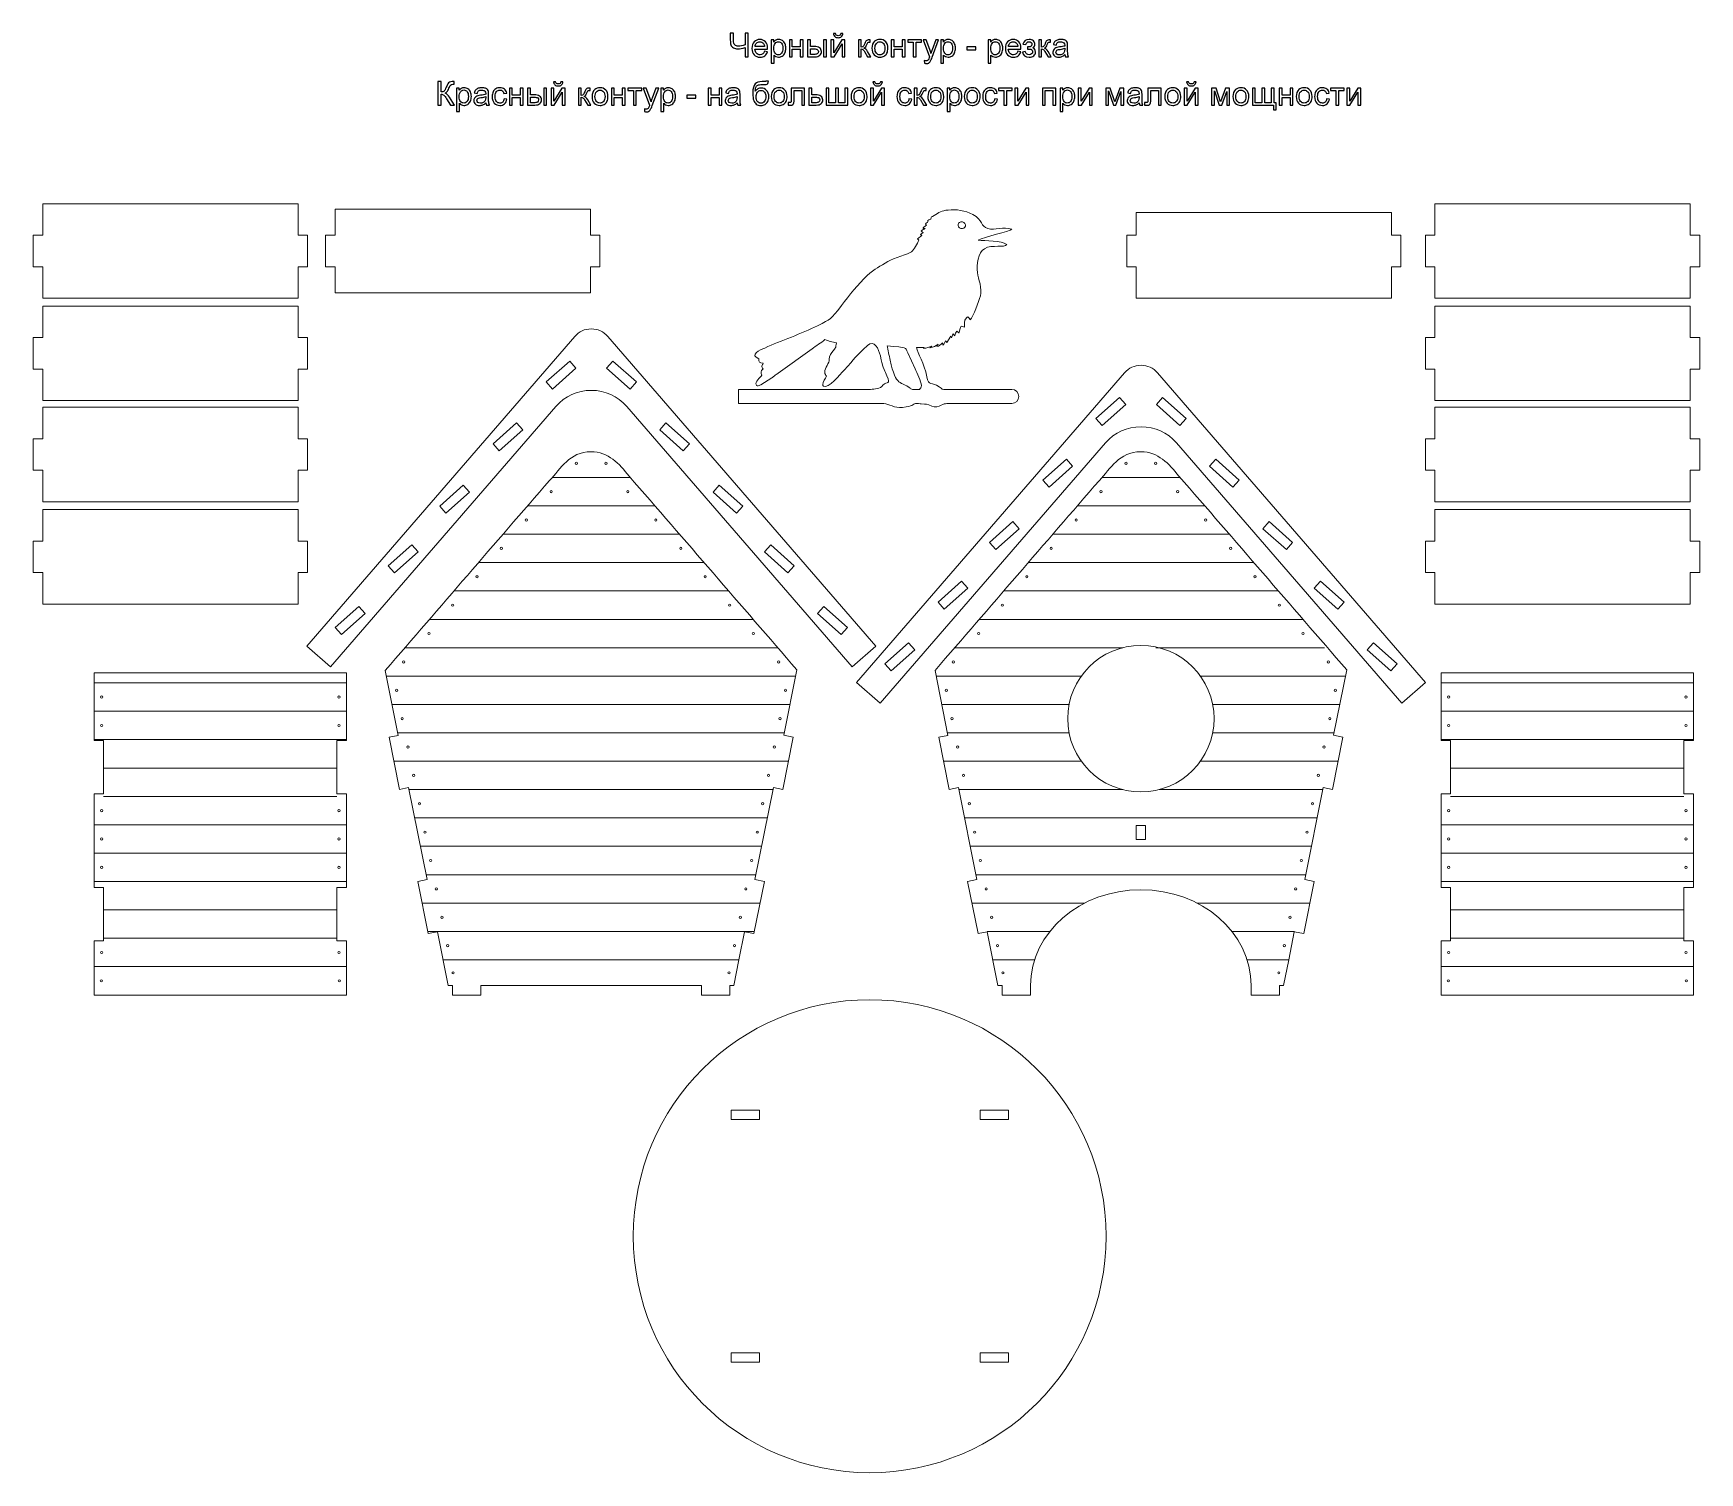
# Model space of a CAD drawing. Header units: millimetres. Extents: x -264 to 265, y -234 to 223.
import ezdxf

# ---------------------------------------------------------------- set-up
doc = ezdxf.new("R2010")
doc.units = ezdxf.units.MM
doc.header["$MEASUREMENT"] = 0
doc.layers.add('layer 1', color=7, linetype='Continuous')

msp = doc.modelspace()

# ---------------------------------------------------------------- linework, layer by layer
at = {"layer": 'layer 1', "color": 250}
for points, knots in [([(-37.2189, 215.5911), (-37.2189, 215.5911), (-38.206, 215.5911), (-38.206, 215.5911), (-38.206, 215.5911), (-38.206, 215.5911), (-38.206, 218.587), (-38.206, 218.587), (-38.206, 218.587), (-39.0892, 218.2597), (-39.8633, 218.0952), (-40.5265, 218.0952), (-40.5265, 218.0952), (-41.0443, 218.0952), (-41.5015, 218.2164), (-41.8963, 218.4589), (-41.8963, 218.4589), (-42.2929, 218.6996), (-42.5579, 219.0078), (-42.6912, 219.3802), (-42.6912, 219.3802), (-42.8246, 219.7525), (-42.8921, 220.2391), (-42.8921, 220.8418), (-42.8921, 220.8418), (-42.8921, 220.8418), (-42.8921, 223.0307), (-42.8921, 223.0307), (-42.8921, 223.0307), (-42.8921, 223.0307), (-41.905, 223.0307), (-41.905, 223.0307), (-41.905, 223.0307), (-41.905, 223.0307), (-41.905, 220.9335), (-41.905, 220.9335), (-41.905, 220.9335), (-41.905, 220.1214), (-41.7578, 219.5862), (-41.4617, 219.3299), (-41.4617, 219.3299), (-41.1655, 219.0754), (-40.8088, 218.9472), (-40.3932, 218.9472), (-40.3932, 218.9472), (-39.6988, 218.9472), (-38.9697, 219.1014), (-38.206, 219.4096), (-38.206, 219.4096), (-38.206, 219.4096), (-38.206, 223.0307), (-38.206, 223.0307), (-38.206, 223.0307), (-38.206, 223.0307), (-37.2189, 223.0307), (-37.2189, 223.0307), (-37.2189, 223.0307), (-37.2189, 223.0307), (-37.2189, 215.5911), (-37.2189, 215.5911)], [0, 0, 0, 0, 0.0625, 0.0625, 0.0625, 0.0625, 0.125, 0.125, 0.125, 0.125, 0.1875, 0.1875, 0.1875, 0.1875, 0.25, 0.25, 0.25, 0.25, 0.3125, 0.3125, 0.3125, 0.3125, 0.375, 0.375, 0.375, 0.375, 0.4375, 0.4375, 0.4375, 0.4375, 0.5, 0.5, 0.5, 0.5, 0.5625, 0.5625, 0.5625, 0.5625, 0.625, 0.625, 0.625, 0.625, 0.6875, 0.6875, 0.6875, 0.6875, 0.75, 0.75, 0.75, 0.75, 0.8125, 0.8125, 0.8125, 0.8125, 0.875, 0.875, 0.875, 0.875, 1, 1, 1, 1]), ([(-7.7948, 222.9787), (-7.7948, 222.9787), (-7.1714, 222.9787), (-7.1714, 222.9787), (-7.1714, 222.9787), (-7.2216, 222.551), (-7.3775, 222.222), (-7.6372, 221.9934), (-7.6372, 221.9934), (-7.897, 221.7631), (-8.2416, 221.6488), (-8.6728, 221.6488), (-8.6728, 221.6488), (-9.1057, 221.6488), (-9.4521, 221.7631), (-9.7101, 221.9899), (-9.7101, 221.9899), (-9.9682, 222.2185), (-10.124, 222.5475), (-10.1742, 222.9787), (-10.1742, 222.9787), (-10.1742, 222.9787), (-9.5508, 222.9787), (-9.5508, 222.9787), (-9.5508, 222.9787), (-9.5041, 222.745), (-9.4088, 222.5701), (-9.2685, 222.4558), (-9.2685, 222.4558), (-9.1283, 222.3397), (-8.9378, 222.2826), (-8.7005, 222.2826), (-8.7005, 222.2826), (-8.4252, 222.2826), (-8.2174, 222.338), (-8.0771, 222.4506), (-8.0771, 222.4506), (-7.9368, 222.5614), (-7.8416, 222.738), (-7.7948, 222.9787)], [0, 0, 0, 0, 0.09090909, 0.09090909, 0.09090909, 0.09090909, 0.18181818, 0.18181818, 0.18181818, 0.18181818, 0.27272727, 0.27272727, 0.27272727, 0.27272727, 0.36363636, 0.36363636, 0.36363636, 0.36363636, 0.45454545, 0.45454545, 0.45454545, 0.45454545, 0.54545455, 0.54545455, 0.54545455, 0.54545455, 0.63636364, 0.63636364, 0.63636364, 0.63636364, 0.72727273, 0.72727273, 0.72727273, 0.72727273, 0.81818182, 0.81818182, 0.81818182, 0.81818182, 1, 1, 1, 1]), ([(-32.0392, 217.3367), (-32.0392, 217.3367), (-31.0937, 217.212), (-31.0937, 217.212), (-31.0937, 217.212), (-31.2409, 216.6631), (-31.5162, 216.2353), (-31.918, 215.9323), (-31.918, 215.9323), (-32.3197, 215.6292), (-32.8323, 215.4768), (-33.4575, 215.4768), (-33.4575, 215.4768), (-34.2437, 215.4768), (-34.8671, 215.7192), (-35.3278, 216.2041), (-35.3278, 216.2041), (-35.7884, 216.6873), (-36.0188, 217.3679), (-36.0188, 218.2424), (-36.0188, 218.2424), (-36.0188, 219.1464), (-35.7867, 219.8495), (-35.3209, 220.3482), (-35.3209, 220.3482), (-34.855, 220.8487), (-34.2506, 221.0981), (-33.5077, 221.0981), (-33.5077, 221.0981), (-32.789, 221.0981), (-32.202, 220.8539), (-31.7465, 220.3638), (-31.7465, 220.3638), (-31.2911, 219.8737), (-31.0625, 219.1845), (-31.0625, 218.2961), (-31.0625, 218.2961), (-31.0625, 218.2424), (-31.0642, 218.161), (-31.0677, 218.0536), (-31.0677, 218.0536), (-31.0677, 218.0536), (-35.0836, 218.0536), (-35.0836, 218.0536), (-35.0836, 218.0536), (-35.049, 217.4631), (-34.8827, 217.0094), (-34.5814, 216.696), (-34.5814, 216.696), (-34.2818, 216.3825), (-33.906, 216.2249), (-33.4575, 216.2249), (-33.4575, 216.2249), (-33.1233, 216.2249), (-32.8375, 216.3132), (-32.602, 216.4899), (-32.602, 216.4899), (-32.3648, 216.6665), (-32.1777, 216.9488), (-32.0392, 217.3367)], [0, 0, 0, 0, 0.0625, 0.0625, 0.0625, 0.0625, 0.125, 0.125, 0.125, 0.125, 0.1875, 0.1875, 0.1875, 0.1875, 0.25, 0.25, 0.25, 0.25, 0.3125, 0.3125, 0.3125, 0.3125, 0.375, 0.375, 0.375, 0.375, 0.4375, 0.4375, 0.4375, 0.4375, 0.5, 0.5, 0.5, 0.5, 0.5625, 0.5625, 0.5625, 0.5625, 0.625, 0.625, 0.625, 0.625, 0.6875, 0.6875, 0.6875, 0.6875, 0.75, 0.75, 0.75, 0.75, 0.8125, 0.8125, 0.8125, 0.8125, 0.875, 0.875, 0.875, 0.875, 1, 1, 1, 1]), ([(-35.0317, 218.8018), (-35.0317, 218.8018), (-32.0288, 218.8018), (-32.0288, 218.8018), (-32.0288, 218.8018), (-32.0686, 219.2555), (-32.1847, 219.5949), (-32.3734, 219.8218), (-32.3734, 219.8218), (-32.6626, 220.1733), (-33.0401, 220.3499), (-33.5025, 220.3499), (-33.5025, 220.3499), (-33.9216, 220.3499), (-34.2731, 220.2097), (-34.5589, 219.9291), (-34.5589, 219.9291), (-34.8429, 219.6486), (-35.0005, 219.2728), (-35.0317, 218.8018)], [0, 0, 0, 0, 0.16666667, 0.16666667, 0.16666667, 0.16666667, 0.33333333, 0.33333333, 0.33333333, 0.33333333, 0.5, 0.5, 0.5, 0.5, 0.66666667, 0.66666667, 0.66666667, 0.66666667, 1, 1, 1, 1]), ([(-29.9386, 213.5234), (-29.9386, 213.5234), (-29.9386, 220.9838), (-29.9386, 220.9838), (-29.9386, 220.9838), (-29.9386, 220.9838), (-29.1074, 220.9838), (-29.1074, 220.9838), (-29.1074, 220.9838), (-29.1074, 220.9838), (-29.1074, 220.2755), (-29.1074, 220.2755), (-29.1074, 220.2755), (-28.9117, 220.5491), (-28.69, 220.7552), (-28.4424, 220.892), (-28.4424, 220.892), (-28.1965, 221.0288), (-27.8969, 221.0981), (-27.5453, 221.0981), (-27.5453, 221.0981), (-27.0847, 221.0981), (-26.6795, 220.9803), (-26.3279, 220.7431), (-26.3279, 220.7431), (-25.9764, 220.5075), (-25.7114, 220.1733), (-25.5313, 219.7438), (-25.5313, 219.7438), (-25.353, 219.3126), (-25.2629, 218.8416), (-25.2629, 218.3273), (-25.2629, 218.3273), (-25.2629, 217.7783), (-25.3616, 217.283), (-25.559, 216.8414), (-25.559, 216.8414), (-25.7565, 216.4016), (-26.0439, 216.0639), (-26.4214, 215.8283), (-26.4214, 215.8283), (-26.7972, 215.5946), (-27.1938, 215.4768), (-27.6094, 215.4768), (-27.6094, 215.4768), (-27.9142, 215.4768), (-28.1878, 215.5409), (-28.4285, 215.669), (-28.4285, 215.669), (-28.671, 215.7972), (-28.8684, 215.9582), (-29.0243, 216.1539), (-29.0243, 216.1539), (-29.0243, 216.1539), (-29.0243, 213.5234), (-29.0243, 213.5234), (-29.0243, 213.5234), (-29.0243, 213.5234), (-29.9386, 213.5234), (-29.9386, 213.5234)], [0, 0, 0, 0, 0.0625, 0.0625, 0.0625, 0.0625, 0.125, 0.125, 0.125, 0.125, 0.1875, 0.1875, 0.1875, 0.1875, 0.25, 0.25, 0.25, 0.25, 0.3125, 0.3125, 0.3125, 0.3125, 0.375, 0.375, 0.375, 0.375, 0.4375, 0.4375, 0.4375, 0.4375, 0.5, 0.5, 0.5, 0.5, 0.5625, 0.5625, 0.5625, 0.5625, 0.625, 0.625, 0.625, 0.625, 0.6875, 0.6875, 0.6875, 0.6875, 0.75, 0.75, 0.75, 0.75, 0.8125, 0.8125, 0.8125, 0.8125, 0.875, 0.875, 0.875, 0.875, 1, 1, 1, 1]), ([(-29.1074, 218.2545), (-29.1074, 217.5636), (-28.9671, 217.0527), (-28.6883, 216.7219), (-28.6883, 216.7219), (-28.4078, 216.3912), (-28.0683, 216.2249), (-27.67, 216.2249), (-27.67, 216.2249), (-27.2648, 216.2249), (-26.9185, 216.3964), (-26.631, 216.7393), (-26.631, 216.7393), (-26.3418, 217.0821), (-26.198, 217.6121), (-26.198, 218.3307), (-26.198, 218.3307), (-26.198, 219.0165), (-26.3383, 219.5291), (-26.6206, 219.8703), (-26.6206, 219.8703), (-26.9029, 220.2114), (-27.2388, 220.3811), (-27.6302, 220.3811), (-27.6302, 220.3811), (-28.0181, 220.3811), (-28.361, 220.1993), (-28.6589, 219.8374), (-28.6589, 219.8374), (-28.9585, 219.4737), (-29.1074, 218.9472), (-29.1074, 218.2545)], [0, 0, 0, 0, 0.11111111, 0.11111111, 0.11111111, 0.11111111, 0.22222222, 0.22222222, 0.22222222, 0.22222222, 0.33333333, 0.33333333, 0.33333333, 0.33333333, 0.44444444, 0.44444444, 0.44444444, 0.44444444, 0.55555556, 0.55555556, 0.55555556, 0.55555556, 0.66666667, 0.66666667, 0.66666667, 0.66666667, 0.77777778, 0.77777778, 0.77777778, 0.77777778, 1, 1, 1, 1]), ([(-24.1598, 220.9838), (-24.1598, 220.9838), (-23.2455, 220.9838), (-23.2455, 220.9838), (-23.2455, 220.9838), (-23.2455, 220.9838), (-23.2455, 218.7394), (-23.2455, 218.7394), (-23.2455, 218.7394), (-23.2455, 218.7394), (-20.7102, 218.7394), (-20.7102, 218.7394), (-20.7102, 218.7394), (-20.7102, 218.7394), (-20.7102, 220.9838), (-20.7102, 220.9838), (-20.7102, 220.9838), (-20.7102, 220.9838), (-19.7958, 220.9838), (-19.7958, 220.9838), (-19.7958, 220.9838), (-19.7958, 220.9838), (-19.7958, 215.5911), (-19.7958, 215.5911), (-19.7958, 215.5911), (-19.7958, 215.5911), (-20.7102, 215.5911), (-20.7102, 215.5911), (-20.7102, 215.5911), (-20.7102, 215.5911), (-20.7102, 217.9809), (-20.7102, 217.9809), (-20.7102, 217.9809), (-20.7102, 217.9809), (-23.2455, 217.9809), (-23.2455, 217.9809), (-23.2455, 217.9809), (-23.2455, 217.9809), (-23.2455, 215.5911), (-23.2455, 215.5911), (-23.2455, 215.5911), (-23.2455, 215.5911), (-24.1598, 215.5911), (-24.1598, 215.5911), (-24.1598, 215.5911), (-24.1598, 215.5911), (-24.1598, 220.9838), (-24.1598, 220.9838)], [0, 0, 0, 0, 0.07692308, 0.07692308, 0.07692308, 0.07692308, 0.15384615, 0.15384615, 0.15384615, 0.15384615, 0.23076923, 0.23076923, 0.23076923, 0.23076923, 0.30769231, 0.30769231, 0.30769231, 0.30769231, 0.38461538, 0.38461538, 0.38461538, 0.38461538, 0.46153846, 0.46153846, 0.46153846, 0.46153846, 0.53846154, 0.53846154, 0.53846154, 0.53846154, 0.61538462, 0.61538462, 0.61538462, 0.61538462, 0.69230769, 0.69230769, 0.69230769, 0.69230769, 0.76923077, 0.76923077, 0.76923077, 0.76923077, 0.84615385, 0.84615385, 0.84615385, 0.84615385, 1, 1, 1, 1]), ([(-18.3914, 220.9838), (-18.3914, 220.9838), (-17.477, 220.9838), (-17.477, 220.9838), (-17.477, 220.9838), (-17.477, 220.9838), (-17.477, 218.8745), (-17.477, 218.8745), (-17.477, 218.8745), (-17.477, 218.8745), (-16.3236, 218.8745), (-16.3236, 218.8745), (-16.3236, 218.8745), (-15.5703, 218.8745), (-14.9919, 218.729), (-14.585, 218.4364), (-14.585, 218.4364), (-14.178, 218.1437), (-13.9754, 217.7402), (-13.9754, 217.2259), (-13.9754, 217.2259), (-13.9754, 216.7756), (-14.1451, 216.3912), (-14.4845, 216.0708), (-14.4845, 216.0708), (-14.824, 215.7504), (-15.366, 215.5911), (-16.1124, 215.5911), (-16.1124, 215.5911), (-16.1124, 215.5911), (-18.3914, 215.5911), (-18.3914, 215.5911), (-18.3914, 215.5911), (-18.3914, 215.5911), (-18.3914, 220.9838), (-18.3914, 220.9838)], [0, 0, 0, 0, 0.1, 0.1, 0.1, 0.1, 0.2, 0.2, 0.2, 0.2, 0.3, 0.3, 0.3, 0.3, 0.4, 0.4, 0.4, 0.4, 0.5, 0.5, 0.5, 0.5, 0.6, 0.6, 0.6, 0.6, 0.7, 0.7, 0.7, 0.7, 0.8, 0.8, 0.8, 0.8, 1, 1, 1, 1]), ([(-17.477, 216.3392), (-17.477, 216.3392), (-16.5176, 216.3392), (-16.5176, 216.3392), (-16.5176, 216.3392), (-15.9409, 216.3392), (-15.527, 216.4102), (-15.2811, 216.5522), (-15.2811, 216.5522), (-15.0335, 216.6942), (-14.9105, 216.9159), (-14.9105, 217.2172), (-14.9105, 217.2172), (-14.9105, 217.451), (-15.0023, 217.6588), (-15.1842, 217.8424), (-15.1842, 217.8424), (-15.3677, 218.0242), (-15.7712, 218.116), (-16.3964, 218.116), (-16.3964, 218.116), (-16.3964, 218.116), (-17.477, 218.116), (-17.477, 218.116), (-17.477, 218.116), (-17.477, 218.116), (-17.477, 216.3392), (-17.477, 216.3392)], [0, 0, 0, 0, 0.125, 0.125, 0.125, 0.125, 0.25, 0.25, 0.25, 0.25, 0.375, 0.375, 0.375, 0.375, 0.5, 0.5, 0.5, 0.5, 0.625, 0.625, 0.625, 0.625, 0.75, 0.75, 0.75, 0.75, 1, 1, 1, 1]), ([(-13.2896, 220.9838), (-13.2896, 220.9838), (-12.3753, 220.9838), (-12.3753, 220.9838), (-12.3753, 220.9838), (-12.3753, 220.9838), (-12.3753, 215.5911), (-12.3753, 215.5911), (-12.3753, 215.5911), (-12.3753, 215.5911), (-13.2896, 215.5911), (-13.2896, 215.5911), (-13.2896, 215.5911), (-13.2896, 215.5911), (-13.2896, 220.9838), (-13.2896, 220.9838)], [0, 0, 0, 0, 0.2, 0.2, 0.2, 0.2, 0.4, 0.4, 0.4, 0.4, 0.6, 0.6, 0.6, 0.6, 1, 1, 1, 1]), ([(-10.9535, 220.9838), (-10.9535, 220.9838), (-10.0392, 220.9838), (-10.0392, 220.9838), (-10.0392, 220.9838), (-10.0392, 220.9838), (-10.0392, 216.8709), (-10.0392, 216.8709), (-10.0392, 216.8709), (-10.0392, 216.8709), (-7.4987, 220.9838), (-7.4987, 220.9838), (-7.4987, 220.9838), (-7.4987, 220.9838), (-6.5168, 220.9838), (-6.5168, 220.9838), (-6.5168, 220.9838), (-6.5168, 220.9838), (-6.5168, 215.5911), (-6.5168, 215.5911), (-6.5168, 215.5911), (-6.5168, 215.5911), (-7.4311, 215.5911), (-7.4311, 215.5911), (-7.4311, 215.5911), (-7.4311, 215.5911), (-7.4311, 219.678), (-7.4311, 219.678), (-7.4311, 219.678), (-7.4311, 219.678), (-9.9682, 215.5911), (-9.9682, 215.5911), (-9.9682, 215.5911), (-9.9682, 215.5911), (-10.9535, 215.5911), (-10.9535, 215.5911), (-10.9535, 215.5911), (-10.9535, 215.5911), (-10.9535, 220.9838), (-10.9535, 220.9838)], [0, 0, 0, 0, 0.09090909, 0.09090909, 0.09090909, 0.09090909, 0.18181818, 0.18181818, 0.18181818, 0.18181818, 0.27272727, 0.27272727, 0.27272727, 0.27272727, 0.36363636, 0.36363636, 0.36363636, 0.36363636, 0.45454545, 0.45454545, 0.45454545, 0.45454545, 0.54545455, 0.54545455, 0.54545455, 0.54545455, 0.63636364, 0.63636364, 0.63636364, 0.63636364, 0.72727273, 0.72727273, 0.72727273, 0.72727273, 0.81818182, 0.81818182, 0.81818182, 0.81818182, 1, 1, 1, 1]), ([(-2.2723, 220.9838), (-2.2723, 220.9838), (-1.358, 220.9838), (-1.358, 220.9838), (-1.358, 220.9838), (-1.358, 220.9838), (-1.358, 218.6563), (-1.358, 218.6563), (-1.358, 218.6563), (-1.067, 218.6563), (-0.8627, 218.7117), (-0.7449, 218.8243), (-0.7449, 218.8243), (-0.6289, 218.9351), (-0.4574, 219.2589), (-0.2289, 219.7975), (-0.2289, 219.7975), (-0.0488, 220.2235), (0.0967, 220.5041), (0.2075, 220.6392), (0.2075, 220.6392), (0.3201, 220.7742), (0.4483, 220.866), (0.5937, 220.9128), (0.5937, 220.9128), (0.7409, 220.9595), (0.9747, 220.9838), (1.2951, 220.9838), (1.2951, 220.9838), (1.2951, 220.9838), (1.4787, 220.9838), (1.4787, 220.9838), (1.4787, 220.9838), (1.4787, 220.9838), (1.4787, 220.2305), (1.4787, 220.2305), (1.4787, 220.2305), (1.4787, 220.2305), (1.2241, 220.2357), (1.2241, 220.2357), (1.2241, 220.2357), (0.9834, 220.2357), (0.8292, 220.1993), (0.7617, 220.1283), (0.7617, 220.1283), (0.6907, 220.0538), (0.5816, 219.8322), (0.4361, 219.4633), (0.4361, 219.4633), (0.2976, 219.11), (0.1712, 218.8658), (0.0552, 218.7308), (0.0552, 218.7308), (-0.0591, 218.5957), (-0.2375, 218.4727), (-0.4782, 218.3602), (-0.4782, 218.3602), (-0.0851, 218.2545), (0.3028, 217.8891), (0.6838, 217.2622), (0.6838, 217.2622), (0.6838, 217.2622), (1.6865, 215.5911), (1.6865, 215.5911), (1.6865, 215.5911), (1.6865, 215.5911), (0.682, 215.5911), (0.682, 215.5911), (0.682, 215.5911), (0.682, 215.5911), (-0.3068, 217.257), (-0.3068, 217.257), (-0.3068, 217.257), (-0.5059, 217.5947), (-0.6791, 217.8164), (-0.8263, 217.9238), (-0.8263, 217.9238), (-0.9752, 218.0311), (-1.1519, 218.0848), (-1.358, 218.0848), (-1.358, 218.0848), (-1.358, 218.0848), (-1.358, 215.5911), (-1.358, 215.5911), (-1.358, 215.5911), (-1.358, 215.5911), (-2.2723, 215.5911), (-2.2723, 215.5911), (-2.2723, 215.5911), (-2.2723, 215.5911), (-2.2723, 220.9838), (-2.2723, 220.9838)], [0, 0, 0, 0, 0.04166667, 0.04166667, 0.04166667, 0.04166667, 0.08333333, 0.08333333, 0.08333333, 0.08333333, 0.125, 0.125, 0.125, 0.125, 0.16666667, 0.16666667, 0.16666667, 0.16666667, 0.20833333, 0.20833333, 0.20833333, 0.20833333, 0.25, 0.25, 0.25, 0.25, 0.29166667, 0.29166667, 0.29166667, 0.29166667, 0.33333333, 0.33333333, 0.33333333, 0.33333333, 0.375, 0.375, 0.375, 0.375, 0.41666667, 0.41666667, 0.41666667, 0.41666667, 0.45833333, 0.45833333, 0.45833333, 0.45833333, 0.5, 0.5, 0.5, 0.5, 0.54166667, 0.54166667, 0.54166667, 0.54166667, 0.58333333, 0.58333333, 0.58333333, 0.58333333, 0.625, 0.625, 0.625, 0.625, 0.66666667, 0.66666667, 0.66666667, 0.66666667, 0.70833333, 0.70833333, 0.70833333, 0.70833333, 0.75, 0.75, 0.75, 0.75, 0.79166667, 0.79166667, 0.79166667, 0.79166667, 0.83333333, 0.83333333, 0.83333333, 0.83333333, 0.875, 0.875, 0.875, 0.875, 0.91666667, 0.91666667, 0.91666667, 0.91666667, 1, 1, 1, 1]), ([(2.057, 218.2874), (2.057, 219.2832), (2.3341, 220.0209), (2.89, 220.5006), (2.89, 220.5006), (3.3523, 220.8989), (3.9186, 221.0981), (4.5853, 221.0981), (4.5853, 221.0981), (5.3248, 221.0981), (5.9309, 220.8556), (6.4019, 220.3707), (6.4019, 220.3707), (6.8713, 219.8876), (7.1068, 219.2174), (7.1068, 218.3636), (7.1068, 218.3636), (7.1068, 217.6709), (7.0029, 217.1272), (6.7951, 216.7306), (6.7951, 216.7306), (6.5872, 216.334), (6.2842, 216.0258), (5.8859, 215.8058), (5.8859, 215.8058), (5.4893, 215.5859), (5.0546, 215.4768), (4.5853, 215.4768), (4.5853, 215.4768), (3.8303, 215.4768), (3.2207, 215.7175), (2.7549, 216.2007), (2.7549, 216.2007), (2.289, 216.6838), (2.057, 217.38), (2.057, 218.2874)], [0, 0, 0, 0, 0.1, 0.1, 0.1, 0.1, 0.2, 0.2, 0.2, 0.2, 0.3, 0.3, 0.3, 0.3, 0.4, 0.4, 0.4, 0.4, 0.5, 0.5, 0.5, 0.5, 0.6, 0.6, 0.6, 0.6, 0.7, 0.7, 0.7, 0.7, 0.8, 0.8, 0.8, 0.8, 1, 1, 1, 1]), ([(2.9921, 218.2857), (2.9921, 217.5965), (3.1428, 217.0804), (3.4441, 216.7393), (3.4441, 216.7393), (3.7472, 216.3964), (4.1264, 216.2249), (4.5853, 216.2249), (4.5853, 216.2249), (5.0391, 216.2249), (5.4166, 216.3964), (5.7196, 216.741), (5.7196, 216.741), (6.021, 217.0856), (6.1716, 217.6103), (6.1716, 218.3151), (6.1716, 218.3151), (6.1716, 218.9801), (6.0192, 219.4841), (5.7162, 219.8252), (5.7162, 219.8252), (5.4131, 220.1681), (5.0356, 220.3396), (4.5853, 220.3396), (4.5853, 220.3396), (4.1264, 220.3396), (3.7472, 220.1698), (3.4441, 219.8287), (3.4441, 219.8287), (3.1428, 219.4875), (2.9921, 218.9732), (2.9921, 218.2857)], [0, 0, 0, 0, 0.11111111, 0.11111111, 0.11111111, 0.11111111, 0.22222222, 0.22222222, 0.22222222, 0.22222222, 0.33333333, 0.33333333, 0.33333333, 0.33333333, 0.44444444, 0.44444444, 0.44444444, 0.44444444, 0.55555556, 0.55555556, 0.55555556, 0.55555556, 0.66666667, 0.66666667, 0.66666667, 0.66666667, 0.77777778, 0.77777778, 0.77777778, 0.77777778, 1, 1, 1, 1]), ([(8.1787, 220.9838), (8.1787, 220.9838), (9.093, 220.9838), (9.093, 220.9838), (9.093, 220.9838), (9.093, 220.9838), (9.093, 218.7394), (9.093, 218.7394), (9.093, 218.7394), (9.093, 218.7394), (11.6283, 218.7394), (11.6283, 218.7394), (11.6283, 218.7394), (11.6283, 218.7394), (11.6283, 220.9838), (11.6283, 220.9838), (11.6283, 220.9838), (11.6283, 220.9838), (12.5427, 220.9838), (12.5427, 220.9838), (12.5427, 220.9838), (12.5427, 220.9838), (12.5427, 215.5911), (12.5427, 215.5911), (12.5427, 215.5911), (12.5427, 215.5911), (11.6283, 215.5911), (11.6283, 215.5911), (11.6283, 215.5911), (11.6283, 215.5911), (11.6283, 217.9809), (11.6283, 217.9809), (11.6283, 217.9809), (11.6283, 217.9809), (9.093, 217.9809), (9.093, 217.9809), (9.093, 217.9809), (9.093, 217.9809), (9.093, 215.5911), (9.093, 215.5911), (9.093, 215.5911), (9.093, 215.5911), (8.1787, 215.5911), (8.1787, 215.5911), (8.1787, 215.5911), (8.1787, 215.5911), (8.1787, 220.9838), (8.1787, 220.9838)], [0, 0, 0, 0, 0.07692308, 0.07692308, 0.07692308, 0.07692308, 0.15384615, 0.15384615, 0.15384615, 0.15384615, 0.23076923, 0.23076923, 0.23076923, 0.23076923, 0.30769231, 0.30769231, 0.30769231, 0.30769231, 0.38461538, 0.38461538, 0.38461538, 0.38461538, 0.46153846, 0.46153846, 0.46153846, 0.46153846, 0.53846154, 0.53846154, 0.53846154, 0.53846154, 0.61538462, 0.61538462, 0.61538462, 0.61538462, 0.69230769, 0.69230769, 0.69230769, 0.69230769, 0.76923077, 0.76923077, 0.76923077, 0.76923077, 0.84615385, 0.84615385, 0.84615385, 0.84615385, 1, 1, 1, 1]), ([(13.438, 220.9838), (13.438, 220.9838), (17.802, 220.9838), (17.802, 220.9838), (17.802, 220.9838), (17.802, 220.9838), (17.802, 220.2253), (17.802, 220.2253), (17.802, 220.2253), (17.802, 220.2253), (16.0772, 220.2253), (16.0772, 220.2253), (16.0772, 220.2253), (16.0772, 220.2253), (16.0772, 215.5911), (16.0772, 215.5911), (16.0772, 215.5911), (16.0772, 215.5911), (15.1628, 215.5911), (15.1628, 215.5911), (15.1628, 215.5911), (15.1628, 215.5911), (15.1628, 220.2253), (15.1628, 220.2253), (15.1628, 220.2253), (15.1628, 220.2253), (13.438, 220.2253), (13.438, 220.2253), (13.438, 220.2253), (13.438, 220.2253), (13.438, 220.9838), (13.438, 220.9838)], [0, 0, 0, 0, 0.11111111, 0.11111111, 0.11111111, 0.11111111, 0.22222222, 0.22222222, 0.22222222, 0.22222222, 0.33333333, 0.33333333, 0.33333333, 0.33333333, 0.44444444, 0.44444444, 0.44444444, 0.44444444, 0.55555556, 0.55555556, 0.55555556, 0.55555556, 0.66666667, 0.66666667, 0.66666667, 0.66666667, 0.77777778, 0.77777778, 0.77777778, 0.77777778, 1, 1, 1, 1]), ([(18.7492, 213.5182), (18.7492, 213.5182), (18.6453, 214.3633), (18.6453, 214.3633), (18.6453, 214.3633), (18.8462, 214.3096), (19.0194, 214.2819), (19.1683, 214.2819), (19.1683, 214.2819), (19.3726, 214.2819), (19.5354, 214.3165), (19.6566, 214.3841), (19.6566, 214.3841), (19.7796, 214.4516), (19.88, 214.5469), (19.958, 214.6681), (19.958, 214.6681), (20.0151, 214.7599), (20.1086, 214.9867), (20.2368, 215.3504), (20.2368, 215.3504), (20.2541, 215.4006), (20.2801, 215.4751), (20.3182, 215.5738), (20.3182, 215.5738), (20.3182, 215.5738), (18.2712, 220.9838), (18.2712, 220.9838), (18.2712, 220.9838), (18.2712, 220.9838), (19.248, 220.9838), (19.248, 220.9838), (19.248, 220.9838), (19.248, 220.9838), (20.3736, 217.8701), (20.3736, 217.8701), (20.3736, 217.8701), (20.5208, 217.477), (20.6507, 217.0614), (20.7667, 216.625), (20.7667, 216.625), (20.8723, 217.0354), (20.997, 217.4406), (21.1425, 217.8389), (21.1425, 217.8389), (21.1425, 217.8389), (22.2924, 220.9838), (22.2924, 220.9838), (22.2924, 220.9838), (22.2924, 220.9838), (23.205, 220.9838), (23.205, 220.9838), (23.205, 220.9838), (23.205, 220.9838), (21.1667, 215.4976), (21.1667, 215.4976), (21.1667, 215.4976), (20.9468, 214.9071), (20.7754, 214.5018), (20.6524, 214.2784), (20.6524, 214.2784), (20.4896, 213.9788), (20.3026, 213.7589), (20.093, 213.6186), (20.093, 213.6186), (19.8818, 213.4784), (19.6307, 213.4091), (19.3397, 213.4091), (19.3397, 213.4091), (19.1631, 213.4091), (18.9657, 213.4455), (18.7492, 213.5182)], [0, 0, 0, 0, 0.05263158, 0.05263158, 0.05263158, 0.05263158, 0.10526316, 0.10526316, 0.10526316, 0.10526316, 0.15789474, 0.15789474, 0.15789474, 0.15789474, 0.21052632, 0.21052632, 0.21052632, 0.21052632, 0.26315789, 0.26315789, 0.26315789, 0.26315789, 0.31578947, 0.31578947, 0.31578947, 0.31578947, 0.36842105, 0.36842105, 0.36842105, 0.36842105, 0.42105263, 0.42105263, 0.42105263, 0.42105263, 0.47368421, 0.47368421, 0.47368421, 0.47368421, 0.52631579, 0.52631579, 0.52631579, 0.52631579, 0.57894737, 0.57894737, 0.57894737, 0.57894737, 0.63157895, 0.63157895, 0.63157895, 0.63157895, 0.68421053, 0.68421053, 0.68421053, 0.68421053, 0.73684211, 0.73684211, 0.73684211, 0.73684211, 0.78947368, 0.78947368, 0.78947368, 0.78947368, 0.84210526, 0.84210526, 0.84210526, 0.84210526, 0.89473684, 0.89473684, 0.89473684, 0.89473684, 1, 1, 1, 1]), ([(23.8701, 213.5234), (23.8701, 213.5234), (23.8701, 220.9838), (23.8701, 220.9838), (23.8701, 220.9838), (23.8701, 220.9838), (24.7013, 220.9838), (24.7013, 220.9838), (24.7013, 220.9838), (24.7013, 220.9838), (24.7013, 220.2755), (24.7013, 220.2755), (24.7013, 220.2755), (24.897, 220.5491), (25.1187, 220.7552), (25.3663, 220.892), (25.3663, 220.892), (25.6122, 221.0288), (25.9118, 221.0981), (26.2634, 221.0981), (26.2634, 221.0981), (26.724, 221.0981), (27.1292, 220.9803), (27.4808, 220.7431), (27.4808, 220.7431), (27.8323, 220.5075), (28.0973, 220.1733), (28.2774, 219.7438), (28.2774, 219.7438), (28.4557, 219.3126), (28.5458, 218.8416), (28.5458, 218.3273), (28.5458, 218.3273), (28.5458, 217.7783), (28.4471, 217.283), (28.2497, 216.8414), (28.2497, 216.8414), (28.0522, 216.4016), (27.7648, 216.0639), (27.3873, 215.8283), (27.3873, 215.8283), (27.0115, 215.5946), (26.6149, 215.4768), (26.1993, 215.4768), (26.1993, 215.4768), (25.8945, 215.4768), (25.6209, 215.5409), (25.3802, 215.669), (25.3802, 215.669), (25.1377, 215.7972), (24.9403, 215.9582), (24.7844, 216.1539), (24.7844, 216.1539), (24.7844, 216.1539), (24.7844, 213.5234), (24.7844, 213.5234), (24.7844, 213.5234), (24.7844, 213.5234), (23.8701, 213.5234), (23.8701, 213.5234)], [0, 0, 0, 0, 0.0625, 0.0625, 0.0625, 0.0625, 0.125, 0.125, 0.125, 0.125, 0.1875, 0.1875, 0.1875, 0.1875, 0.25, 0.25, 0.25, 0.25, 0.3125, 0.3125, 0.3125, 0.3125, 0.375, 0.375, 0.375, 0.375, 0.4375, 0.4375, 0.4375, 0.4375, 0.5, 0.5, 0.5, 0.5, 0.5625, 0.5625, 0.5625, 0.5625, 0.625, 0.625, 0.625, 0.625, 0.6875, 0.6875, 0.6875, 0.6875, 0.75, 0.75, 0.75, 0.75, 0.8125, 0.8125, 0.8125, 0.8125, 0.875, 0.875, 0.875, 0.875, 1, 1, 1, 1]), ([(24.7013, 218.2545), (24.7013, 217.5636), (24.8416, 217.0527), (25.1204, 216.7219), (25.1204, 216.7219), (25.4009, 216.3912), (25.7404, 216.2249), (26.1387, 216.2249), (26.1387, 216.2249), (26.5439, 216.2249), (26.8902, 216.3964), (27.1777, 216.7393), (27.1777, 216.7393), (27.4669, 217.0821), (27.6107, 217.6121), (27.6107, 218.3307), (27.6107, 218.3307), (27.6107, 219.0165), (27.4704, 219.5291), (27.1881, 219.8703), (27.1881, 219.8703), (26.9058, 220.2114), (26.5699, 220.3811), (26.1785, 220.3811), (26.1785, 220.3811), (25.7906, 220.3811), (25.4477, 220.1993), (25.1498, 219.8374), (25.1498, 219.8374), (24.8502, 219.4737), (24.7013, 218.9472), (24.7013, 218.2545)], [0, 0, 0, 0, 0.11111111, 0.11111111, 0.11111111, 0.11111111, 0.22222222, 0.22222222, 0.22222222, 0.22222222, 0.33333333, 0.33333333, 0.33333333, 0.33333333, 0.44444444, 0.44444444, 0.44444444, 0.44444444, 0.55555556, 0.55555556, 0.55555556, 0.55555556, 0.66666667, 0.66666667, 0.66666667, 0.66666667, 0.77777778, 0.77777778, 0.77777778, 0.77777778, 1, 1, 1, 1]), ([(32.172, 217.8251), (32.172, 217.8251), (32.172, 218.7394), (32.172, 218.7394), (32.172, 218.7394), (32.172, 218.7394), (34.9982, 218.7394), (34.9982, 218.7394), (34.9982, 218.7394), (34.9982, 218.7394), (34.9982, 217.8251), (34.9982, 217.8251), (34.9982, 217.8251), (34.9982, 217.8251), (32.172, 217.8251), (32.172, 217.8251)], [0, 0, 0, 0, 0.2, 0.2, 0.2, 0.2, 0.4, 0.4, 0.4, 0.4, 0.6, 0.6, 0.6, 0.6, 1, 1, 1, 1]), ([(38.8825, 213.5234), (38.8825, 213.5234), (38.8825, 220.9838), (38.8825, 220.9838), (38.8825, 220.9838), (38.8825, 220.9838), (39.7137, 220.9838), (39.7137, 220.9838), (39.7137, 220.9838), (39.7137, 220.9838), (39.7137, 220.2755), (39.7137, 220.2755), (39.7137, 220.2755), (39.9094, 220.5491), (40.1311, 220.7552), (40.3787, 220.892), (40.3787, 220.892), (40.6246, 221.0288), (40.9242, 221.0981), (41.2758, 221.0981), (41.2758, 221.0981), (41.7364, 221.0981), (42.1416, 220.9803), (42.4932, 220.7431), (42.4932, 220.7431), (42.8447, 220.5075), (43.1097, 220.1733), (43.2898, 219.7438), (43.2898, 219.7438), (43.4681, 219.3126), (43.5582, 218.8416), (43.5582, 218.3273), (43.5582, 218.3273), (43.5582, 217.7783), (43.4595, 217.283), (43.2621, 216.8414), (43.2621, 216.8414), (43.0646, 216.4016), (42.7772, 216.0639), (42.3997, 215.8283), (42.3997, 215.8283), (42.0239, 215.5946), (41.6273, 215.4768), (41.2117, 215.4768), (41.2117, 215.4768), (40.9069, 215.4768), (40.6333, 215.5409), (40.3926, 215.669), (40.3926, 215.669), (40.1501, 215.7972), (39.9527, 215.9582), (39.7968, 216.1539), (39.7968, 216.1539), (39.7968, 216.1539), (39.7968, 213.5234), (39.7968, 213.5234), (39.7968, 213.5234), (39.7968, 213.5234), (38.8825, 213.5234), (38.8825, 213.5234)], [0, 0, 0, 0, 0.0625, 0.0625, 0.0625, 0.0625, 0.125, 0.125, 0.125, 0.125, 0.1875, 0.1875, 0.1875, 0.1875, 0.25, 0.25, 0.25, 0.25, 0.3125, 0.3125, 0.3125, 0.3125, 0.375, 0.375, 0.375, 0.375, 0.4375, 0.4375, 0.4375, 0.4375, 0.5, 0.5, 0.5, 0.5, 0.5625, 0.5625, 0.5625, 0.5625, 0.625, 0.625, 0.625, 0.625, 0.6875, 0.6875, 0.6875, 0.6875, 0.75, 0.75, 0.75, 0.75, 0.8125, 0.8125, 0.8125, 0.8125, 0.875, 0.875, 0.875, 0.875, 1, 1, 1, 1]), ([(39.7137, 218.2545), (39.7137, 217.5636), (39.854, 217.0527), (40.1328, 216.7219), (40.1328, 216.7219), (40.4133, 216.3912), (40.7528, 216.2249), (41.1511, 216.2249), (41.1511, 216.2249), (41.5563, 216.2249), (41.9026, 216.3964), (42.1901, 216.7393), (42.1901, 216.7393), (42.4793, 217.0821), (42.6231, 217.6121), (42.6231, 218.3307), (42.6231, 218.3307), (42.6231, 219.0165), (42.4828, 219.5291), (42.2005, 219.8703), (42.2005, 219.8703), (41.9182, 220.2114), (41.5823, 220.3811), (41.1909, 220.3811), (41.1909, 220.3811), (40.803, 220.3811), (40.4601, 220.1993), (40.1622, 219.8374), (40.1622, 219.8374), (39.8626, 219.4737), (39.7137, 218.9472), (39.7137, 218.2545)], [0, 0, 0, 0, 0.11111111, 0.11111111, 0.11111111, 0.11111111, 0.22222222, 0.22222222, 0.22222222, 0.22222222, 0.33333333, 0.33333333, 0.33333333, 0.33333333, 0.44444444, 0.44444444, 0.44444444, 0.44444444, 0.55555556, 0.55555556, 0.55555556, 0.55555556, 0.66666667, 0.66666667, 0.66666667, 0.66666667, 0.77777778, 0.77777778, 0.77777778, 0.77777778, 1, 1, 1, 1]), ([(48.3395, 217.3367), (48.3395, 217.3367), (49.285, 217.212), (49.285, 217.212), (49.285, 217.212), (49.1378, 216.6631), (48.8625, 216.2353), (48.4607, 215.9323), (48.4607, 215.9323), (48.059, 215.6292), (47.5464, 215.4768), (46.9212, 215.4768), (46.9212, 215.4768), (46.135, 215.4768), (45.5116, 215.7192), (45.0509, 216.2041), (45.0509, 216.2041), (44.5903, 216.6873), (44.3599, 217.3679), (44.3599, 218.2424), (44.3599, 218.2424), (44.3599, 219.1464), (44.592, 219.8495), (45.0578, 220.3482), (45.0578, 220.3482), (45.5237, 220.8487), (46.1281, 221.0981), (46.871, 221.0981), (46.871, 221.0981), (47.5897, 221.0981), (48.1767, 220.8539), (48.6322, 220.3638), (48.6322, 220.3638), (49.0876, 219.8737), (49.3162, 219.1845), (49.3162, 218.2961), (49.3162, 218.2961), (49.3162, 218.2424), (49.3145, 218.161), (49.311, 218.0536), (49.311, 218.0536), (49.311, 218.0536), (45.2951, 218.0536), (45.2951, 218.0536), (45.2951, 218.0536), (45.3297, 217.4631), (45.496, 217.0094), (45.7973, 216.696), (45.7973, 216.696), (46.0969, 216.3825), (46.4727, 216.2249), (46.9212, 216.2249), (46.9212, 216.2249), (47.2554, 216.2249), (47.5412, 216.3132), (47.7767, 216.4899), (47.7767, 216.4899), (48.0139, 216.6665), (48.201, 216.9488), (48.3395, 217.3367)], [0, 0, 0, 0, 0.0625, 0.0625, 0.0625, 0.0625, 0.125, 0.125, 0.125, 0.125, 0.1875, 0.1875, 0.1875, 0.1875, 0.25, 0.25, 0.25, 0.25, 0.3125, 0.3125, 0.3125, 0.3125, 0.375, 0.375, 0.375, 0.375, 0.4375, 0.4375, 0.4375, 0.4375, 0.5, 0.5, 0.5, 0.5, 0.5625, 0.5625, 0.5625, 0.5625, 0.625, 0.625, 0.625, 0.625, 0.6875, 0.6875, 0.6875, 0.6875, 0.75, 0.75, 0.75, 0.75, 0.8125, 0.8125, 0.8125, 0.8125, 0.875, 0.875, 0.875, 0.875, 1, 1, 1, 1]), ([(45.347, 218.8018), (45.347, 218.8018), (48.3499, 218.8018), (48.3499, 218.8018), (48.3499, 218.8018), (48.3101, 219.2555), (48.194, 219.5949), (48.0053, 219.8218), (48.0053, 219.8218), (47.7161, 220.1733), (47.3386, 220.3499), (46.8762, 220.3499), (46.8762, 220.3499), (46.4571, 220.3499), (46.1056, 220.2097), (45.8198, 219.9291), (45.8198, 219.9291), (45.5358, 219.6486), (45.3782, 219.2728), (45.347, 218.8018)], [0, 0, 0, 0, 0.16666667, 0.16666667, 0.16666667, 0.16666667, 0.33333333, 0.33333333, 0.33333333, 0.33333333, 0.5, 0.5, 0.5, 0.5, 0.66666667, 0.66666667, 0.66666667, 0.66666667, 1, 1, 1, 1]), ([(51.4064, 218.0329), (51.4064, 218.0329), (51.4064, 218.7498), (51.4064, 218.7498), (51.4064, 218.7498), (51.7908, 218.7533), (52.0541, 218.7689), (52.1926, 218.7948), (52.1926, 218.7948), (52.3329, 218.8225), (52.4662, 218.9022), (52.5909, 219.0373), (52.5909, 219.0373), (52.7156, 219.1724), (52.7779, 219.3403), (52.7779, 219.543), (52.7779, 219.543), (52.7779, 219.7871), (52.6965, 219.9845), (52.532, 220.13), (52.532, 220.13), (52.3675, 220.2772), (52.1562, 220.3499), (51.8947, 220.3499), (51.8947, 220.3499), (51.3804, 220.3499), (51.0202, 220.0486), (50.8141, 219.446), (50.8141, 219.446), (50.8141, 219.446), (49.9413, 219.5914), (49.9413, 219.5914), (49.9413, 219.5914), (50.2115, 220.5959), (50.8661, 221.0981), (51.9017, 221.0981), (51.9017, 221.0981), (52.4766, 221.0981), (52.9269, 220.9422), (53.2542, 220.6288), (53.2542, 220.6288), (53.5815, 220.3153), (53.7442, 219.9413), (53.7442, 219.5066), (53.7442, 219.5066), (53.7442, 219.0685), (53.5312, 218.7186), (53.107, 218.4606), (53.107, 218.4606), (53.3788, 218.3151), (53.5815, 218.1298), (53.7183, 217.9047), (53.7183, 217.9047), (53.8533, 217.6796), (53.9209, 217.4129), (53.9209, 217.1046), (53.9209, 217.1046), (53.9209, 216.6215), (53.7442, 216.2301), (53.3927, 215.9288), (53.3927, 215.9288), (53.0394, 215.6275), (52.5476, 215.4768), (51.9138, 215.4768), (51.9138, 215.4768), (50.6842, 215.4768), (49.9708, 216.0206), (49.7751, 217.1081), (49.7751, 217.1081), (49.7751, 217.1081), (50.6375, 217.2951), (50.6375, 217.2951), (50.6375, 217.2951), (50.7154, 216.9523), (50.873, 216.6856), (51.112, 216.4968), (51.112, 216.4968), (51.351, 216.308), (51.6228, 216.2145), (51.9311, 216.2145), (51.9311, 216.2145), (52.2394, 216.2145), (52.4957, 216.3011), (52.7, 216.476), (52.7, 216.476), (52.9043, 216.6492), (53.0065, 216.8709), (53.0065, 217.141), (53.0065, 217.141), (53.0065, 217.3506), (52.9424, 217.5324), (52.8143, 217.6882), (52.8143, 217.6882), (52.6861, 217.8441), (52.5493, 217.9411), (52.4039, 217.9792), (52.4039, 217.9792), (52.2584, 218.019), (51.9952, 218.0381), (51.6142, 218.0381), (51.6142, 218.0381), (51.583, 218.0381), (51.5137, 218.0363), (51.4064, 218.0329)], [0, 0, 0, 0, 0.03703704, 0.03703704, 0.03703704, 0.03703704, 0.07407407, 0.07407407, 0.07407407, 0.07407407, 0.11111111, 0.11111111, 0.11111111, 0.11111111, 0.14814815, 0.14814815, 0.14814815, 0.14814815, 0.18518519, 0.18518519, 0.18518519, 0.18518519, 0.22222222, 0.22222222, 0.22222222, 0.22222222, 0.25925926, 0.25925926, 0.25925926, 0.25925926, 0.2962963, 0.2962963, 0.2962963, 0.2962963, 0.33333333, 0.33333333, 0.33333333, 0.33333333, 0.37037037, 0.37037037, 0.37037037, 0.37037037, 0.40740741, 0.40740741, 0.40740741, 0.40740741, 0.44444444, 0.44444444, 0.44444444, 0.44444444, 0.48148148, 0.48148148, 0.48148148, 0.48148148, 0.51851852, 0.51851852, 0.51851852, 0.51851852, 0.55555556, 0.55555556, 0.55555556, 0.55555556, 0.59259259, 0.59259259, 0.59259259, 0.59259259, 0.62962963, 0.62962963, 0.62962963, 0.62962963, 0.66666667, 0.66666667, 0.66666667, 0.66666667, 0.7037037, 0.7037037, 0.7037037, 0.7037037, 0.74074074, 0.74074074, 0.74074074, 0.74074074, 0.77777778, 0.77777778, 0.77777778, 0.77777778, 0.81481481, 0.81481481, 0.81481481, 0.81481481, 0.85185185, 0.85185185, 0.85185185, 0.85185185, 0.88888889, 0.88888889, 0.88888889, 0.88888889, 0.92592593, 0.92592593, 0.92592593, 0.92592593, 1, 1, 1, 1]), ([(54.9651, 220.9838), (54.9651, 220.9838), (55.8794, 220.9838), (55.8794, 220.9838), (55.8794, 220.9838), (55.8794, 220.9838), (55.8794, 218.6563), (55.8794, 218.6563), (55.8794, 218.6563), (56.1704, 218.6563), (56.3747, 218.7117), (56.4925, 218.8243), (56.4925, 218.8243), (56.6085, 218.9351), (56.78, 219.2589), (57.0085, 219.7975), (57.0085, 219.7975), (57.1886, 220.2235), (57.3341, 220.5041), (57.4449, 220.6392), (57.4449, 220.6392), (57.5575, 220.7742), (57.6857, 220.866), (57.8311, 220.9128), (57.8311, 220.9128), (57.9783, 220.9595), (58.2121, 220.9838), (58.5325, 220.9838), (58.5325, 220.9838), (58.5325, 220.9838), (58.7161, 220.9838), (58.7161, 220.9838), (58.7161, 220.9838), (58.7161, 220.9838), (58.7161, 220.2305), (58.7161, 220.2305), (58.7161, 220.2305), (58.7161, 220.2305), (58.4615, 220.2357), (58.4615, 220.2357), (58.4615, 220.2357), (58.2208, 220.2357), (58.0666, 220.1993), (57.9991, 220.1283), (57.9991, 220.1283), (57.9281, 220.0538), (57.819, 219.8322), (57.6735, 219.4633), (57.6735, 219.4633), (57.535, 219.11), (57.4086, 218.8658), (57.2926, 218.7308), (57.2926, 218.7308), (57.1783, 218.5957), (56.9999, 218.4727), (56.7592, 218.3602), (56.7592, 218.3602), (57.1523, 218.2545), (57.5402, 217.8891), (57.9212, 217.2622), (57.9212, 217.2622), (57.9212, 217.2622), (58.9239, 215.5911), (58.9239, 215.5911), (58.9239, 215.5911), (58.9239, 215.5911), (57.9194, 215.5911), (57.9194, 215.5911), (57.9194, 215.5911), (57.9194, 215.5911), (56.9306, 217.257), (56.9306, 217.257), (56.9306, 217.257), (56.7315, 217.5947), (56.5583, 217.8164), (56.4111, 217.9238), (56.4111, 217.9238), (56.2622, 218.0311), (56.0855, 218.0848), (55.8794, 218.0848), (55.8794, 218.0848), (55.8794, 218.0848), (55.8794, 215.5911), (55.8794, 215.5911), (55.8794, 215.5911), (55.8794, 215.5911), (54.9651, 215.5911), (54.9651, 215.5911), (54.9651, 215.5911), (54.9651, 215.5911), (54.9651, 220.9838), (54.9651, 220.9838)], [0, 0, 0, 0, 0.04166667, 0.04166667, 0.04166667, 0.04166667, 0.08333333, 0.08333333, 0.08333333, 0.08333333, 0.125, 0.125, 0.125, 0.125, 0.16666667, 0.16666667, 0.16666667, 0.16666667, 0.20833333, 0.20833333, 0.20833333, 0.20833333, 0.25, 0.25, 0.25, 0.25, 0.29166667, 0.29166667, 0.29166667, 0.29166667, 0.33333333, 0.33333333, 0.33333333, 0.33333333, 0.375, 0.375, 0.375, 0.375, 0.41666667, 0.41666667, 0.41666667, 0.41666667, 0.45833333, 0.45833333, 0.45833333, 0.45833333, 0.5, 0.5, 0.5, 0.5, 0.54166667, 0.54166667, 0.54166667, 0.54166667, 0.58333333, 0.58333333, 0.58333333, 0.58333333, 0.625, 0.625, 0.625, 0.625, 0.66666667, 0.66666667, 0.66666667, 0.66666667, 0.70833333, 0.70833333, 0.70833333, 0.70833333, 0.75, 0.75, 0.75, 0.75, 0.79166667, 0.79166667, 0.79166667, 0.79166667, 0.83333333, 0.83333333, 0.83333333, 0.83333333, 0.875, 0.875, 0.875, 0.875, 0.91666667, 0.91666667, 0.91666667, 0.91666667, 1, 1, 1, 1]), ([(63.2723, 216.2665), (62.9328, 215.9773), (62.6055, 215.7747), (62.2921, 215.6552), (62.2921, 215.6552), (61.9786, 215.5357), (61.6427, 215.4768), (61.2825, 215.4768), (61.2825, 215.4768), (60.6902, 215.4768), (60.2348, 215.6205), (59.9161, 215.9097), (59.9161, 215.9097), (59.5975, 216.1972), (59.4382, 216.5661), (59.4382, 217.0146), (59.4382, 217.0146), (59.4382, 217.2778), (59.4988, 217.5185), (59.6183, 217.7367), (59.6183, 217.7367), (59.7395, 217.9549), (59.8971, 218.1281), (60.091, 218.2597), (60.091, 218.2597), (60.2867, 218.3913), (60.5049, 218.4918), (60.7491, 218.5593), (60.7491, 218.5593), (60.9292, 218.6061), (61.2011, 218.6511), (61.563, 218.6961), (61.563, 218.6961), (62.3007, 218.7827), (62.8462, 218.8884), (63.1943, 219.0096), (63.1943, 219.0096), (63.1978, 219.1343), (63.1995, 219.2139), (63.1995, 219.2468), (63.1995, 219.2468), (63.1995, 219.6174), (63.1129, 219.8789), (62.9398, 220.0313), (62.9398, 220.0313), (62.706, 220.2374), (62.3579, 220.3396), (61.8972, 220.3396), (61.8972, 220.3396), (61.466, 220.3396), (61.1474, 220.2634), (60.943, 220.1127), (60.943, 220.1127), (60.737, 219.962), (60.5863, 219.6953), (60.4876, 219.3109), (60.4876, 219.3109), (60.4876, 219.3109), (59.594, 219.4356), (59.594, 219.4356), (59.594, 219.4356), (59.6754, 219.8183), (59.8088, 220.1283), (59.9958, 220.3638), (59.9958, 220.3638), (60.1828, 220.5993), (60.453, 220.7794), (60.8062, 220.9076), (60.8062, 220.9076), (61.1578, 221.034), (61.5682, 221.0981), (62.0323, 221.0981), (62.0323, 221.0981), (62.493, 221.0981), (62.8688, 221.0444), (63.158, 220.9353), (63.158, 220.9353), (63.4454, 220.8262), (63.6584, 220.6911), (63.7935, 220.5266), (63.7935, 220.5266), (63.9286, 220.3621), (64.0238, 220.1543), (64.0792, 219.9032), (64.0792, 219.9032), (64.1087, 219.7473), (64.1243, 219.4668), (64.1243, 219.0633), (64.1243, 219.0633), (64.1243, 219.0633), (64.1243, 217.851), (64.1243, 217.851), (64.1243, 217.851), (64.1243, 217.0042), (64.1433, 216.4691), (64.1814, 216.2422), (64.1814, 216.2422), (64.2178, 216.0154), (64.294, 215.7989), (64.4048, 215.5911), (64.4048, 215.5911), (64.4048, 215.5911), (63.4489, 215.5911), (63.4489, 215.5911), (63.4489, 215.5911), (63.3571, 215.7833), (63.2982, 216.0085), (63.2723, 216.2665)], [0, 0, 0, 0, 0.03571429, 0.03571429, 0.03571429, 0.03571429, 0.07142857, 0.07142857, 0.07142857, 0.07142857, 0.10714286, 0.10714286, 0.10714286, 0.10714286, 0.14285714, 0.14285714, 0.14285714, 0.14285714, 0.17857143, 0.17857143, 0.17857143, 0.17857143, 0.21428571, 0.21428571, 0.21428571, 0.21428571, 0.25, 0.25, 0.25, 0.25, 0.28571429, 0.28571429, 0.28571429, 0.28571429, 0.32142857, 0.32142857, 0.32142857, 0.32142857, 0.35714286, 0.35714286, 0.35714286, 0.35714286, 0.39285714, 0.39285714, 0.39285714, 0.39285714, 0.42857143, 0.42857143, 0.42857143, 0.42857143, 0.46428571, 0.46428571, 0.46428571, 0.46428571, 0.5, 0.5, 0.5, 0.5, 0.53571429, 0.53571429, 0.53571429, 0.53571429, 0.57142857, 0.57142857, 0.57142857, 0.57142857, 0.60714286, 0.60714286, 0.60714286, 0.60714286, 0.64285714, 0.64285714, 0.64285714, 0.64285714, 0.67857143, 0.67857143, 0.67857143, 0.67857143, 0.71428571, 0.71428571, 0.71428571, 0.71428571, 0.75, 0.75, 0.75, 0.75, 0.78571429, 0.78571429, 0.78571429, 0.78571429, 0.82142857, 0.82142857, 0.82142857, 0.82142857, 0.85714286, 0.85714286, 0.85714286, 0.85714286, 0.89285714, 0.89285714, 0.89285714, 0.89285714, 0.92857143, 0.92857143, 0.92857143, 0.92857143, 1, 1, 1, 1]), ([(63.1995, 218.2926), (62.867, 218.1576), (62.3683, 218.0433), (61.7033, 217.9497), (61.7033, 217.9497), (61.3258, 217.8961), (61.0591, 217.8354), (60.9032, 217.7679), (60.9032, 217.7679), (60.7474, 217.7004), (60.6279, 217.6017), (60.543, 217.4735), (60.543, 217.4735), (60.4582, 217.3436), (60.4149, 217.1999), (60.4149, 217.0406), (60.4149, 217.0406), (60.4149, 216.7999), (60.5066, 216.5972), (60.6919, 216.4362), (60.6919, 216.4362), (60.8772, 216.2751), (61.1474, 216.1937), (61.5024, 216.1937), (61.5024, 216.1937), (61.8539, 216.1937), (62.1674, 216.2699), (62.4427, 216.4241), (62.4427, 216.4241), (62.7164, 216.5765), (62.919, 216.786), (63.0471, 217.051), (63.0471, 217.051), (63.1458, 217.257), (63.1943, 217.5601), (63.1943, 217.9601), (63.1943, 217.9601), (63.1943, 217.9601), (63.1995, 218.2926), (63.1995, 218.2926)], [0, 0, 0, 0, 0.09090909, 0.09090909, 0.09090909, 0.09090909, 0.18181818, 0.18181818, 0.18181818, 0.18181818, 0.27272727, 0.27272727, 0.27272727, 0.27272727, 0.36363636, 0.36363636, 0.36363636, 0.36363636, 0.45454545, 0.45454545, 0.45454545, 0.45454545, 0.54545455, 0.54545455, 0.54545455, 0.54545455, 0.63636364, 0.63636364, 0.63636364, 0.63636364, 0.72727273, 0.72727273, 0.72727273, 0.72727273, 0.81818182, 0.81818182, 0.81818182, 0.81818182, 1, 1, 1, 1])]:
    msp.add_open_spline(points, degree=3, knots=knots, dxfattribs=at)
at = {"layer": 'layer 1', "color": 242}
for points, knots in [([(-135.6367, 207.7095), (-135.6367, 207.7095), (-134.6496, 207.7095), (-134.6496, 207.7095), (-134.6496, 207.7095), (-134.6496, 207.7095), (-134.6496, 204.4469), (-134.6496, 204.4469), (-134.6496, 204.4469), (-134.201, 204.4469), (-133.8841, 204.5352), (-133.7023, 204.7101), (-133.7023, 204.7101), (-133.5187, 204.885), (-133.2867, 205.3041), (-133.0027, 205.9691), (-133.0027, 205.9691), (-132.7966, 206.4592), (-132.6269, 206.8038), (-132.4918, 207.0047), (-132.4918, 207.0047), (-132.3584, 207.2073), (-132.168, 207.377), (-131.9203, 207.5138), (-131.9203, 207.5138), (-131.6744, 207.6506), (-131.4008, 207.7199), (-131.1029, 207.7199), (-131.1029, 207.7199), (-130.7237, 207.7199), (-130.5245, 207.7164), (-130.5037, 207.7095), (-130.5037, 207.7095), (-130.5037, 207.7095), (-130.5037, 206.8575), (-130.5037, 206.8575), (-130.5037, 206.8575), (-130.5384, 206.8575), (-130.6042, 206.8592), (-130.7012, 206.8627), (-130.7012, 206.8627), (-130.8103, 206.8661), (-130.8761, 206.8679), (-130.9003, 206.8679), (-130.9003, 206.8679), (-131.2138, 206.8679), (-131.4475, 206.7917), (-131.5999, 206.6393), (-131.5999, 206.6393), (-131.7558, 206.4869), (-131.9324, 206.1613), (-132.1333, 205.6643), (-132.1333, 205.6643), (-132.3827, 205.0339), (-132.594, 204.6356), (-132.7671, 204.4711), (-132.7671, 204.4711), (-132.9386, 204.3083), (-133.1464, 204.1767), (-133.3854, 204.078), (-133.3854, 204.078), (-132.9057, 203.9464), (-132.4312, 203.5013), (-131.9636, 202.7463), (-131.9636, 202.7463), (-131.9636, 202.7463), (-130.431, 200.2699), (-130.431, 200.2699), (-130.431, 200.2699), (-130.431, 200.2699), (-131.6536, 200.2699), (-131.6536, 200.2699), (-131.6536, 200.2699), (-131.6536, 200.2699), (-132.9022, 202.2857), (-132.9022, 202.2857), (-132.9022, 202.2857), (-133.2434, 202.845), (-133.5291, 203.2295), (-133.7577, 203.4373), (-133.7577, 203.4373), (-133.988, 203.6468), (-134.2842, 203.7507), (-134.6496, 203.7507), (-134.6496, 203.7507), (-134.6496, 203.7507), (-134.6496, 200.2699), (-134.6496, 200.2699), (-134.6496, 200.2699), (-134.6496, 200.2699), (-135.6367, 200.2699), (-135.6367, 200.2699), (-135.6367, 200.2699), (-135.6367, 200.2699), (-135.6367, 207.7095), (-135.6367, 207.7095)], [0, 0, 0, 0, 0.04, 0.04, 0.04, 0.04, 0.08, 0.08, 0.08, 0.08, 0.12, 0.12, 0.12, 0.12, 0.16, 0.16, 0.16, 0.16, 0.2, 0.2, 0.2, 0.2, 0.24, 0.24, 0.24, 0.24, 0.28, 0.28, 0.28, 0.28, 0.32, 0.32, 0.32, 0.32, 0.36, 0.36, 0.36, 0.36, 0.4, 0.4, 0.4, 0.4, 0.44, 0.44, 0.44, 0.44, 0.48, 0.48, 0.48, 0.48, 0.52, 0.52, 0.52, 0.52, 0.56, 0.56, 0.56, 0.56, 0.6, 0.6, 0.6, 0.6, 0.64, 0.64, 0.64, 0.64, 0.68, 0.68, 0.68, 0.68, 0.72, 0.72, 0.72, 0.72, 0.76, 0.76, 0.76, 0.76, 0.8, 0.8, 0.8, 0.8, 0.84, 0.84, 0.84, 0.84, 0.88, 0.88, 0.88, 0.88, 0.92, 0.92, 0.92, 0.92, 1, 1, 1, 1]), ([(-96.6013, 207.6575), (-96.6013, 207.6575), (-95.9779, 207.6575), (-95.9779, 207.6575), (-95.9779, 207.6575), (-96.0281, 207.2298), (-96.184, 206.9008), (-96.4437, 206.6722), (-96.4437, 206.6722), (-96.7035, 206.4419), (-97.0481, 206.3276), (-97.4793, 206.3276), (-97.4793, 206.3276), (-97.9122, 206.3276), (-98.2586, 206.4419), (-98.5166, 206.6687), (-98.5166, 206.6687), (-98.7747, 206.8973), (-98.9305, 207.2263), (-98.9807, 207.6575), (-98.9807, 207.6575), (-98.9807, 207.6575), (-98.3573, 207.6575), (-98.3573, 207.6575), (-98.3573, 207.6575), (-98.3106, 207.4238), (-98.2153, 207.2489), (-98.075, 207.1346), (-98.075, 207.1346), (-97.9348, 207.0185), (-97.7443, 206.9614), (-97.507, 206.9614), (-97.507, 206.9614), (-97.2317, 206.9614), (-97.0239, 207.0168), (-96.8836, 207.1294), (-96.8836, 207.1294), (-96.7433, 207.2402), (-96.6481, 207.4168), (-96.6013, 207.6575)], [0, 0, 0, 0, 0.09090909, 0.09090909, 0.09090909, 0.09090909, 0.18181818, 0.18181818, 0.18181818, 0.18181818, 0.27272727, 0.27272727, 0.27272727, 0.27272727, 0.36363636, 0.36363636, 0.36363636, 0.36363636, 0.45454545, 0.45454545, 0.45454545, 0.45454545, 0.54545455, 0.54545455, 0.54545455, 0.54545455, 0.63636364, 0.63636364, 0.63636364, 0.63636364, 0.72727273, 0.72727273, 0.72727273, 0.72727273, 0.81818182, 0.81818182, 0.81818182, 0.81818182, 1, 1, 1, 1]), ([(-31.5935, 207.8861), (-31.5935, 207.8861), (-30.7831, 207.8757), (-30.7831, 207.8757), (-30.7831, 207.8757), (-30.8194, 207.5138), (-30.9008, 207.261), (-31.0238, 207.119), (-31.0238, 207.119), (-31.1467, 206.977), (-31.3043, 206.8869), (-31.4983, 206.8454), (-31.4983, 206.8454), (-31.6922, 206.8055), (-32.0732, 206.7847), (-32.6395, 206.7847), (-32.6395, 206.7847), (-33.3911, 206.7847), (-33.9037, 206.712), (-34.1773, 206.5665), (-34.1773, 206.5665), (-34.4492, 206.4211), (-34.6466, 206.189), (-34.7661, 205.8704), (-34.7661, 205.8704), (-34.8856, 205.55), (-34.9514, 205.1396), (-34.9652, 204.6356), (-34.9652, 204.6356), (-34.7349, 204.9785), (-34.4665, 205.2348), (-34.1582, 205.4063), (-34.1582, 205.4063), (-33.8517, 205.5777), (-33.5036, 205.6626), (-33.1192, 205.6626), (-33.1192, 205.6626), (-32.4126, 205.6626), (-31.8273, 205.4201), (-31.3632, 204.9352), (-31.3632, 204.9352), (-30.9008, 204.4503), (-30.6688, 203.794), (-30.6688, 202.9645), (-30.6688, 202.9645), (-30.6688, 202.3359), (-30.7848, 201.8198), (-31.0186, 201.4181), (-31.0186, 201.4181), (-31.2524, 201.0163), (-31.5294, 200.7046), (-31.8498, 200.4846), (-31.8498, 200.4846), (-32.1685, 200.2647), (-32.6049, 200.1556), (-33.1556, 200.1556), (-33.1556, 200.1556), (-33.7963, 200.1556), (-34.2933, 200.3011), (-34.6483, 200.5937), (-34.6483, 200.5937), (-35.0033, 200.8864), (-35.2752, 201.2605), (-35.4657, 201.7159), (-35.4657, 201.7159), (-35.6545, 202.1714), (-35.7497, 202.9662), (-35.7497, 204.0971), (-35.7497, 204.0971), (-35.7497, 205.5188), (-35.509, 206.4765), (-35.0293, 206.97), (-35.0293, 206.97), (-34.5496, 207.4636), (-33.8102, 207.7095), (-32.8127, 207.7095), (-32.8127, 207.7095), (-32.191, 207.7095), (-31.8394, 207.7199), (-31.7546, 207.7407), (-31.7546, 207.7407), (-31.6714, 207.7615), (-31.6178, 207.8099), (-31.5935, 207.8861)], [0, 0, 0, 0, 0.04545455, 0.04545455, 0.04545455, 0.04545455, 0.09090909, 0.09090909, 0.09090909, 0.09090909, 0.13636364, 0.13636364, 0.13636364, 0.13636364, 0.18181818, 0.18181818, 0.18181818, 0.18181818, 0.22727273, 0.22727273, 0.22727273, 0.22727273, 0.27272727, 0.27272727, 0.27272727, 0.27272727, 0.31818182, 0.31818182, 0.31818182, 0.31818182, 0.36363636, 0.36363636, 0.36363636, 0.36363636, 0.40909091, 0.40909091, 0.40909091, 0.40909091, 0.45454545, 0.45454545, 0.45454545, 0.45454545, 0.5, 0.5, 0.5, 0.5, 0.54545455, 0.54545455, 0.54545455, 0.54545455, 0.59090909, 0.59090909, 0.59090909, 0.59090909, 0.63636364, 0.63636364, 0.63636364, 0.63636364, 0.68181818, 0.68181818, 0.68181818, 0.68181818, 0.72727273, 0.72727273, 0.72727273, 0.72727273, 0.77272727, 0.77272727, 0.77272727, 0.77272727, 0.81818182, 0.81818182, 0.81818182, 0.81818182, 0.86363636, 0.86363636, 0.86363636, 0.86363636, 0.90909091, 0.90909091, 0.90909091, 0.90909091, 1, 1, 1, 1]), ([(4.7299, 207.6575), (4.7299, 207.6575), (5.3533, 207.6575), (5.3533, 207.6575), (5.3533, 207.6575), (5.3031, 207.2298), (5.1472, 206.9008), (4.8875, 206.6722), (4.8875, 206.6722), (4.6277, 206.4419), (4.2831, 206.3276), (3.8519, 206.3276), (3.8519, 206.3276), (3.419, 206.3276), (3.0726, 206.4419), (2.8146, 206.6687), (2.8146, 206.6687), (2.5565, 206.8973), (2.4007, 207.2263), (2.3505, 207.6575), (2.3505, 207.6575), (2.3505, 207.6575), (2.9739, 207.6575), (2.9739, 207.6575), (2.9739, 207.6575), (3.0206, 207.4238), (3.1159, 207.2489), (3.2562, 207.1346), (3.2562, 207.1346), (3.3964, 207.0185), (3.5869, 206.9614), (3.8242, 206.9614), (3.8242, 206.9614), (4.0995, 206.9614), (4.3073, 207.0168), (4.4476, 207.1294), (4.4476, 207.1294), (4.5879, 207.2402), (4.6831, 207.4168), (4.7299, 207.6575)], [0, 0, 0, 0, 0.09090909, 0.09090909, 0.09090909, 0.09090909, 0.18181818, 0.18181818, 0.18181818, 0.18181818, 0.27272727, 0.27272727, 0.27272727, 0.27272727, 0.36363636, 0.36363636, 0.36363636, 0.36363636, 0.45454545, 0.45454545, 0.45454545, 0.45454545, 0.54545455, 0.54545455, 0.54545455, 0.54545455, 0.63636364, 0.63636364, 0.63636364, 0.63636364, 0.72727273, 0.72727273, 0.72727273, 0.72727273, 0.81818182, 0.81818182, 0.81818182, 0.81818182, 1, 1, 1, 1]), ([(104.2376, 207.6575), (104.2376, 207.6575), (104.861, 207.6575), (104.861, 207.6575), (104.861, 207.6575), (104.8108, 207.2298), (104.6549, 206.9008), (104.3952, 206.6722), (104.3952, 206.6722), (104.1354, 206.4419), (103.7908, 206.3276), (103.3596, 206.3276), (103.3596, 206.3276), (102.9267, 206.3276), (102.5803, 206.4419), (102.3223, 206.6687), (102.3223, 206.6687), (102.0642, 206.8973), (101.9084, 207.2263), (101.8582, 207.6575), (101.8582, 207.6575), (101.8582, 207.6575), (102.4816, 207.6575), (102.4816, 207.6575), (102.4816, 207.6575), (102.5283, 207.4238), (102.6236, 207.2489), (102.7639, 207.1346), (102.7639, 207.1346), (102.9041, 207.0185), (103.0946, 206.9614), (103.3319, 206.9614), (103.3319, 206.9614), (103.6072, 206.9614), (103.815, 207.0168), (103.9553, 207.1294), (103.9553, 207.1294), (104.0956, 207.2402), (104.1908, 207.4168), (104.2376, 207.6575)], [0, 0, 0, 0, 0.09090909, 0.09090909, 0.09090909, 0.09090909, 0.18181818, 0.18181818, 0.18181818, 0.18181818, 0.27272727, 0.27272727, 0.27272727, 0.27272727, 0.36363636, 0.36363636, 0.36363636, 0.36363636, 0.45454545, 0.45454545, 0.45454545, 0.45454545, 0.54545455, 0.54545455, 0.54545455, 0.54545455, 0.63636364, 0.63636364, 0.63636364, 0.63636364, 0.72727273, 0.72727273, 0.72727273, 0.72727273, 0.81818182, 0.81818182, 0.81818182, 0.81818182, 1, 1, 1, 1]), ([(-129.7192, 198.2022), (-129.7192, 198.2022), (-129.7192, 205.6626), (-129.7192, 205.6626), (-129.7192, 205.6626), (-129.7192, 205.6626), (-128.888, 205.6626), (-128.888, 205.6626), (-128.888, 205.6626), (-128.888, 205.6626), (-128.888, 204.9543), (-128.888, 204.9543), (-128.888, 204.9543), (-128.6923, 205.2279), (-128.4706, 205.434), (-128.223, 205.5708), (-128.223, 205.5708), (-127.9771, 205.7076), (-127.6775, 205.7769), (-127.3259, 205.7769), (-127.3259, 205.7769), (-126.8653, 205.7769), (-126.4601, 205.6591), (-126.1085, 205.4219), (-126.1085, 205.4219), (-125.757, 205.1863), (-125.492, 204.8521), (-125.3119, 204.4226), (-125.3119, 204.4226), (-125.1336, 203.9914), (-125.0435, 203.5204), (-125.0435, 203.0061), (-125.0435, 203.0061), (-125.0435, 202.4571), (-125.1422, 201.9618), (-125.3396, 201.5202), (-125.3396, 201.5202), (-125.5371, 201.0804), (-125.8245, 200.7427), (-126.202, 200.5071), (-126.202, 200.5071), (-126.5778, 200.2734), (-126.9744, 200.1556), (-127.39, 200.1556), (-127.39, 200.1556), (-127.6948, 200.1556), (-127.9684, 200.2197), (-128.2091, 200.3478), (-128.2091, 200.3478), (-128.4516, 200.476), (-128.649, 200.637), (-128.8049, 200.8327), (-128.8049, 200.8327), (-128.8049, 200.8327), (-128.8049, 198.2022), (-128.8049, 198.2022), (-128.8049, 198.2022), (-128.8049, 198.2022), (-129.7192, 198.2022), (-129.7192, 198.2022)], [0, 0, 0, 0, 0.0625, 0.0625, 0.0625, 0.0625, 0.125, 0.125, 0.125, 0.125, 0.1875, 0.1875, 0.1875, 0.1875, 0.25, 0.25, 0.25, 0.25, 0.3125, 0.3125, 0.3125, 0.3125, 0.375, 0.375, 0.375, 0.375, 0.4375, 0.4375, 0.4375, 0.4375, 0.5, 0.5, 0.5, 0.5, 0.5625, 0.5625, 0.5625, 0.5625, 0.625, 0.625, 0.625, 0.625, 0.6875, 0.6875, 0.6875, 0.6875, 0.75, 0.75, 0.75, 0.75, 0.8125, 0.8125, 0.8125, 0.8125, 0.875, 0.875, 0.875, 0.875, 1, 1, 1, 1]), ([(-128.888, 202.9333), (-128.888, 202.2424), (-128.7477, 201.7315), (-128.4689, 201.4007), (-128.4689, 201.4007), (-128.1884, 201.07), (-127.8489, 200.9037), (-127.4506, 200.9037), (-127.4506, 200.9037), (-127.0454, 200.9037), (-126.6991, 201.0752), (-126.4116, 201.4181), (-126.4116, 201.4181), (-126.1224, 201.7609), (-125.9786, 202.2909), (-125.9786, 203.0095), (-125.9786, 203.0095), (-125.9786, 203.6953), (-126.1189, 204.2079), (-126.4012, 204.5491), (-126.4012, 204.5491), (-126.6835, 204.8902), (-127.0194, 205.0599), (-127.4108, 205.0599), (-127.4108, 205.0599), (-127.7987, 205.0599), (-128.1416, 204.8781), (-128.4395, 204.5162), (-128.4395, 204.5162), (-128.7391, 204.1525), (-128.888, 203.626), (-128.888, 202.9333)], [0, 0, 0, 0, 0.11111111, 0.11111111, 0.11111111, 0.11111111, 0.22222222, 0.22222222, 0.22222222, 0.22222222, 0.33333333, 0.33333333, 0.33333333, 0.33333333, 0.44444444, 0.44444444, 0.44444444, 0.44444444, 0.55555556, 0.55555556, 0.55555556, 0.55555556, 0.66666667, 0.66666667, 0.66666667, 0.66666667, 0.77777778, 0.77777778, 0.77777778, 0.77777778, 1, 1, 1, 1]), ([(-120.418, 200.9453), (-120.7575, 200.6561), (-121.0848, 200.4535), (-121.3982, 200.334), (-121.3982, 200.334), (-121.7117, 200.2145), (-122.0476, 200.1556), (-122.4078, 200.1556), (-122.4078, 200.1556), (-123.0001, 200.1556), (-123.4555, 200.2993), (-123.7742, 200.5885), (-123.7742, 200.5885), (-124.0928, 200.876), (-124.2521, 201.2449), (-124.2521, 201.6934), (-124.2521, 201.6934), (-124.2521, 201.9566), (-124.1915, 202.1973), (-124.072, 202.4155), (-124.072, 202.4155), (-123.9508, 202.6337), (-123.7932, 202.8069), (-123.5993, 202.9385), (-123.5993, 202.9385), (-123.4036, 203.0701), (-123.1854, 203.1706), (-122.9412, 203.2381), (-122.9412, 203.2381), (-122.7611, 203.2849), (-122.4892, 203.3299), (-122.1273, 203.3749), (-122.1273, 203.3749), (-121.3896, 203.4615), (-120.8441, 203.5672), (-120.496, 203.6884), (-120.496, 203.6884), (-120.4925, 203.8131), (-120.4908, 203.8927), (-120.4908, 203.9256), (-120.4908, 203.9256), (-120.4908, 204.2962), (-120.5774, 204.5577), (-120.7505, 204.7101), (-120.7505, 204.7101), (-120.9843, 204.9162), (-121.3324, 205.0184), (-121.7931, 205.0184), (-121.7931, 205.0184), (-122.2243, 205.0184), (-122.5429, 204.9422), (-122.7473, 204.7915), (-122.7473, 204.7915), (-122.9533, 204.6408), (-123.104, 204.3741), (-123.2027, 203.9897), (-123.2027, 203.9897), (-123.2027, 203.9897), (-124.0963, 204.1144), (-124.0963, 204.1144), (-124.0963, 204.1144), (-124.0149, 204.4971), (-123.8815, 204.8071), (-123.6945, 205.0426), (-123.6945, 205.0426), (-123.5075, 205.2781), (-123.2373, 205.4582), (-122.8841, 205.5864), (-122.8841, 205.5864), (-122.5325, 205.7128), (-122.1221, 205.7769), (-121.658, 205.7769), (-121.658, 205.7769), (-121.1973, 205.7769), (-120.8215, 205.7232), (-120.5323, 205.6141), (-120.5323, 205.6141), (-120.2449, 205.505), (-120.0319, 205.3699), (-119.8968, 205.2054), (-119.8968, 205.2054), (-119.7617, 205.0409), (-119.6665, 204.8331), (-119.6111, 204.582), (-119.6111, 204.582), (-119.5816, 204.4261), (-119.566, 204.1456), (-119.566, 203.7421), (-119.566, 203.7421), (-119.566, 203.7421), (-119.566, 202.5298), (-119.566, 202.5298), (-119.566, 202.5298), (-119.566, 201.683), (-119.547, 201.1479), (-119.5089, 200.921), (-119.5089, 200.921), (-119.4725, 200.6942), (-119.3963, 200.4777), (-119.2855, 200.2699), (-119.2855, 200.2699), (-119.2855, 200.2699), (-120.2414, 200.2699), (-120.2414, 200.2699), (-120.2414, 200.2699), (-120.3332, 200.4621), (-120.3921, 200.6873), (-120.418, 200.9453)], [0, 0, 0, 0, 0.03571429, 0.03571429, 0.03571429, 0.03571429, 0.07142857, 0.07142857, 0.07142857, 0.07142857, 0.10714286, 0.10714286, 0.10714286, 0.10714286, 0.14285714, 0.14285714, 0.14285714, 0.14285714, 0.17857143, 0.17857143, 0.17857143, 0.17857143, 0.21428571, 0.21428571, 0.21428571, 0.21428571, 0.25, 0.25, 0.25, 0.25, 0.28571429, 0.28571429, 0.28571429, 0.28571429, 0.32142857, 0.32142857, 0.32142857, 0.32142857, 0.35714286, 0.35714286, 0.35714286, 0.35714286, 0.39285714, 0.39285714, 0.39285714, 0.39285714, 0.42857143, 0.42857143, 0.42857143, 0.42857143, 0.46428571, 0.46428571, 0.46428571, 0.46428571, 0.5, 0.5, 0.5, 0.5, 0.53571429, 0.53571429, 0.53571429, 0.53571429, 0.57142857, 0.57142857, 0.57142857, 0.57142857, 0.60714286, 0.60714286, 0.60714286, 0.60714286, 0.64285714, 0.64285714, 0.64285714, 0.64285714, 0.67857143, 0.67857143, 0.67857143, 0.67857143, 0.71428571, 0.71428571, 0.71428571, 0.71428571, 0.75, 0.75, 0.75, 0.75, 0.78571429, 0.78571429, 0.78571429, 0.78571429, 0.82142857, 0.82142857, 0.82142857, 0.82142857, 0.85714286, 0.85714286, 0.85714286, 0.85714286, 0.89285714, 0.89285714, 0.89285714, 0.89285714, 0.92857143, 0.92857143, 0.92857143, 0.92857143, 1, 1, 1, 1]), ([(-120.4908, 202.9714), (-120.8233, 202.8364), (-121.322, 202.7221), (-121.987, 202.6285), (-121.987, 202.6285), (-122.3645, 202.5749), (-122.6312, 202.5142), (-122.7871, 202.4467), (-122.7871, 202.4467), (-122.9429, 202.3792), (-123.0624, 202.2805), (-123.1473, 202.1523), (-123.1473, 202.1523), (-123.2321, 202.0224), (-123.2754, 201.8787), (-123.2754, 201.7194), (-123.2754, 201.7194), (-123.2754, 201.4787), (-123.1837, 201.276), (-122.9984, 201.115), (-122.9984, 201.115), (-122.8131, 200.9539), (-122.5429, 200.8725), (-122.1879, 200.8725), (-122.1879, 200.8725), (-121.8364, 200.8725), (-121.5229, 200.9487), (-121.2476, 201.1029), (-121.2476, 201.1029), (-120.9739, 201.2553), (-120.7713, 201.4648), (-120.6432, 201.7298), (-120.6432, 201.7298), (-120.5445, 201.9358), (-120.496, 202.2389), (-120.496, 202.6389), (-120.496, 202.6389), (-120.496, 202.6389), (-120.4908, 202.9714), (-120.4908, 202.9714)], [0, 0, 0, 0, 0.09090909, 0.09090909, 0.09090909, 0.09090909, 0.18181818, 0.18181818, 0.18181818, 0.18181818, 0.27272727, 0.27272727, 0.27272727, 0.27272727, 0.36363636, 0.36363636, 0.36363636, 0.36363636, 0.45454545, 0.45454545, 0.45454545, 0.45454545, 0.54545455, 0.54545455, 0.54545455, 0.54545455, 0.63636364, 0.63636364, 0.63636364, 0.63636364, 0.72727273, 0.72727273, 0.72727273, 0.72727273, 0.81818182, 0.81818182, 0.81818182, 0.81818182, 1, 1, 1, 1]), ([(-114.6392, 202.2441), (-114.6392, 202.2441), (-113.7457, 202.1194), (-113.7457, 202.1194), (-113.7457, 202.1194), (-113.8444, 201.5046), (-114.0937, 201.0249), (-114.4972, 200.6769), (-114.4972, 200.6769), (-114.9007, 200.3288), (-115.3978, 200.1556), (-115.9848, 200.1556), (-115.9848, 200.1556), (-116.7208, 200.1556), (-117.3131, 200.3963), (-117.7599, 200.8777), (-117.7599, 200.8777), (-118.2084, 201.3592), (-118.4318, 202.0484), (-118.4318, 202.9455), (-118.4318, 202.9455), (-118.4318, 203.5273), (-118.3348, 204.0347), (-118.1426, 204.4711), (-118.1426, 204.4711), (-117.9504, 204.9058), (-117.6577, 205.2331), (-117.2628, 205.4496), (-117.2628, 205.4496), (-116.8697, 205.6678), (-116.442, 205.7769), (-115.9779, 205.7769), (-115.9779, 205.7769), (-115.3943, 205.7769), (-114.9146, 205.6297), (-114.544, 205.3335), (-114.544, 205.3335), (-114.1717, 205.0374), (-113.9327, 204.6166), (-113.8288, 204.0728), (-113.8288, 204.0728), (-113.8288, 204.0728), (-114.712, 203.9377), (-114.712, 203.9377), (-114.712, 203.9377), (-114.7968, 204.2997), (-114.9458, 204.5716), (-115.1622, 204.7551), (-115.1622, 204.7551), (-115.377, 204.937), (-115.6367, 205.0287), (-115.9415, 205.0287), (-115.9415, 205.0287), (-116.4022, 205.0287), (-116.7762, 204.8642), (-117.0654, 204.5352), (-117.0654, 204.5352), (-117.3529, 204.2044), (-117.4966, 203.6849), (-117.4966, 202.9714), (-117.4966, 202.9714), (-117.4966, 202.2476), (-117.3581, 201.7228), (-117.081, 201.3955), (-117.081, 201.3955), (-116.8022, 201.0682), (-116.4403, 200.9037), (-115.9952, 200.9037), (-115.9952, 200.9037), (-115.635, 200.9037), (-115.3354, 201.0128), (-115.0964, 201.2328), (-115.0964, 201.2328), (-114.8557, 201.451), (-114.7033, 201.7886), (-114.6392, 202.2441)], [0, 0, 0, 0, 0.05, 0.05, 0.05, 0.05, 0.1, 0.1, 0.1, 0.1, 0.15, 0.15, 0.15, 0.15, 0.2, 0.2, 0.2, 0.2, 0.25, 0.25, 0.25, 0.25, 0.3, 0.3, 0.3, 0.3, 0.35, 0.35, 0.35, 0.35, 0.4, 0.4, 0.4, 0.4, 0.45, 0.45, 0.45, 0.45, 0.5, 0.5, 0.5, 0.5, 0.55, 0.55, 0.55, 0.55, 0.6, 0.6, 0.6, 0.6, 0.65, 0.65, 0.65, 0.65, 0.7, 0.7, 0.7, 0.7, 0.75, 0.75, 0.75, 0.75, 0.8, 0.8, 0.8, 0.8, 0.85, 0.85, 0.85, 0.85, 0.9, 0.9, 0.9, 0.9, 1, 1, 1, 1]), ([(-112.9663, 205.6626), (-112.9663, 205.6626), (-112.052, 205.6626), (-112.052, 205.6626), (-112.052, 205.6626), (-112.052, 205.6626), (-112.052, 203.4182), (-112.052, 203.4182), (-112.052, 203.4182), (-112.052, 203.4182), (-109.5167, 203.4182), (-109.5167, 203.4182), (-109.5167, 203.4182), (-109.5167, 203.4182), (-109.5167, 205.6626), (-109.5167, 205.6626), (-109.5167, 205.6626), (-109.5167, 205.6626), (-108.6023, 205.6626), (-108.6023, 205.6626), (-108.6023, 205.6626), (-108.6023, 205.6626), (-108.6023, 200.2699), (-108.6023, 200.2699), (-108.6023, 200.2699), (-108.6023, 200.2699), (-109.5167, 200.2699), (-109.5167, 200.2699), (-109.5167, 200.2699), (-109.5167, 200.2699), (-109.5167, 202.6597), (-109.5167, 202.6597), (-109.5167, 202.6597), (-109.5167, 202.6597), (-112.052, 202.6597), (-112.052, 202.6597), (-112.052, 202.6597), (-112.052, 202.6597), (-112.052, 200.2699), (-112.052, 200.2699), (-112.052, 200.2699), (-112.052, 200.2699), (-112.9663, 200.2699), (-112.9663, 200.2699), (-112.9663, 200.2699), (-112.9663, 200.2699), (-112.9663, 205.6626), (-112.9663, 205.6626)], [0, 0, 0, 0, 0.07692308, 0.07692308, 0.07692308, 0.07692308, 0.15384615, 0.15384615, 0.15384615, 0.15384615, 0.23076923, 0.23076923, 0.23076923, 0.23076923, 0.30769231, 0.30769231, 0.30769231, 0.30769231, 0.38461538, 0.38461538, 0.38461538, 0.38461538, 0.46153846, 0.46153846, 0.46153846, 0.46153846, 0.53846154, 0.53846154, 0.53846154, 0.53846154, 0.61538462, 0.61538462, 0.61538462, 0.61538462, 0.69230769, 0.69230769, 0.69230769, 0.69230769, 0.76923077, 0.76923077, 0.76923077, 0.76923077, 0.84615385, 0.84615385, 0.84615385, 0.84615385, 1, 1, 1, 1]), ([(-107.1979, 205.6626), (-107.1979, 205.6626), (-106.2835, 205.6626), (-106.2835, 205.6626), (-106.2835, 205.6626), (-106.2835, 205.6626), (-106.2835, 203.5533), (-106.2835, 203.5533), (-106.2835, 203.5533), (-106.2835, 203.5533), (-105.1301, 203.5533), (-105.1301, 203.5533), (-105.1301, 203.5533), (-104.3768, 203.5533), (-103.7984, 203.4078), (-103.3915, 203.1152), (-103.3915, 203.1152), (-102.9845, 202.8225), (-102.7819, 202.419), (-102.7819, 201.9047), (-102.7819, 201.9047), (-102.7819, 201.4544), (-102.9516, 201.07), (-103.291, 200.7496), (-103.291, 200.7496), (-103.6305, 200.4292), (-104.1725, 200.2699), (-104.9189, 200.2699), (-104.9189, 200.2699), (-104.9189, 200.2699), (-107.1979, 200.2699), (-107.1979, 200.2699), (-107.1979, 200.2699), (-107.1979, 200.2699), (-107.1979, 205.6626), (-107.1979, 205.6626)], [0, 0, 0, 0, 0.1, 0.1, 0.1, 0.1, 0.2, 0.2, 0.2, 0.2, 0.3, 0.3, 0.3, 0.3, 0.4, 0.4, 0.4, 0.4, 0.5, 0.5, 0.5, 0.5, 0.6, 0.6, 0.6, 0.6, 0.7, 0.7, 0.7, 0.7, 0.8, 0.8, 0.8, 0.8, 1, 1, 1, 1]), ([(-106.2835, 201.018), (-106.2835, 201.018), (-105.3241, 201.018), (-105.3241, 201.018), (-105.3241, 201.018), (-104.7474, 201.018), (-104.3335, 201.089), (-104.0876, 201.231), (-104.0876, 201.231), (-103.84, 201.373), (-103.717, 201.5947), (-103.717, 201.896), (-103.717, 201.896), (-103.717, 202.1298), (-103.8088, 202.3376), (-103.9907, 202.5212), (-103.9907, 202.5212), (-104.1742, 202.703), (-104.5777, 202.7948), (-105.2029, 202.7948), (-105.2029, 202.7948), (-105.2029, 202.7948), (-106.2835, 202.7948), (-106.2835, 202.7948), (-106.2835, 202.7948), (-106.2835, 202.7948), (-106.2835, 201.018), (-106.2835, 201.018)], [0, 0, 0, 0, 0.125, 0.125, 0.125, 0.125, 0.25, 0.25, 0.25, 0.25, 0.375, 0.375, 0.375, 0.375, 0.5, 0.5, 0.5, 0.5, 0.625, 0.625, 0.625, 0.625, 0.75, 0.75, 0.75, 0.75, 1, 1, 1, 1]), ([(-102.0961, 205.6626), (-102.0961, 205.6626), (-101.1818, 205.6626), (-101.1818, 205.6626), (-101.1818, 205.6626), (-101.1818, 205.6626), (-101.1818, 200.2699), (-101.1818, 200.2699), (-101.1818, 200.2699), (-101.1818, 200.2699), (-102.0961, 200.2699), (-102.0961, 200.2699), (-102.0961, 200.2699), (-102.0961, 200.2699), (-102.0961, 205.6626), (-102.0961, 205.6626)], [0, 0, 0, 0, 0.2, 0.2, 0.2, 0.2, 0.4, 0.4, 0.4, 0.4, 0.6, 0.6, 0.6, 0.6, 1, 1, 1, 1]), ([(-99.76, 205.6626), (-99.76, 205.6626), (-98.8457, 205.6626), (-98.8457, 205.6626), (-98.8457, 205.6626), (-98.8457, 205.6626), (-98.8457, 201.5497), (-98.8457, 201.5497), (-98.8457, 201.5497), (-98.8457, 201.5497), (-96.3052, 205.6626), (-96.3052, 205.6626), (-96.3052, 205.6626), (-96.3052, 205.6626), (-95.3233, 205.6626), (-95.3233, 205.6626), (-95.3233, 205.6626), (-95.3233, 205.6626), (-95.3233, 200.2699), (-95.3233, 200.2699), (-95.3233, 200.2699), (-95.3233, 200.2699), (-96.2376, 200.2699), (-96.2376, 200.2699), (-96.2376, 200.2699), (-96.2376, 200.2699), (-96.2376, 204.3568), (-96.2376, 204.3568), (-96.2376, 204.3568), (-96.2376, 204.3568), (-98.7747, 200.2699), (-98.7747, 200.2699), (-98.7747, 200.2699), (-98.7747, 200.2699), (-99.76, 200.2699), (-99.76, 200.2699), (-99.76, 200.2699), (-99.76, 200.2699), (-99.76, 205.6626), (-99.76, 205.6626)], [0, 0, 0, 0, 0.09090909, 0.09090909, 0.09090909, 0.09090909, 0.18181818, 0.18181818, 0.18181818, 0.18181818, 0.27272727, 0.27272727, 0.27272727, 0.27272727, 0.36363636, 0.36363636, 0.36363636, 0.36363636, 0.45454545, 0.45454545, 0.45454545, 0.45454545, 0.54545455, 0.54545455, 0.54545455, 0.54545455, 0.63636364, 0.63636364, 0.63636364, 0.63636364, 0.72727273, 0.72727273, 0.72727273, 0.72727273, 0.81818182, 0.81818182, 0.81818182, 0.81818182, 1, 1, 1, 1]), ([(-91.0788, 205.6626), (-91.0788, 205.6626), (-90.1645, 205.6626), (-90.1645, 205.6626), (-90.1645, 205.6626), (-90.1645, 205.6626), (-90.1645, 203.3351), (-90.1645, 203.3351), (-90.1645, 203.3351), (-89.8735, 203.3351), (-89.6692, 203.3905), (-89.5514, 203.5031), (-89.5514, 203.5031), (-89.4354, 203.6139), (-89.2639, 203.9377), (-89.0354, 204.4763), (-89.0354, 204.4763), (-88.8553, 204.9023), (-88.7098, 205.1829), (-88.599, 205.318), (-88.599, 205.318), (-88.4864, 205.453), (-88.3582, 205.5448), (-88.2128, 205.5916), (-88.2128, 205.5916), (-88.0656, 205.6383), (-87.8318, 205.6626), (-87.5114, 205.6626), (-87.5114, 205.6626), (-87.5114, 205.6626), (-87.3278, 205.6626), (-87.3278, 205.6626), (-87.3278, 205.6626), (-87.3278, 205.6626), (-87.3278, 204.9093), (-87.3278, 204.9093), (-87.3278, 204.9093), (-87.3278, 204.9093), (-87.5824, 204.9145), (-87.5824, 204.9145), (-87.5824, 204.9145), (-87.8231, 204.9145), (-87.9773, 204.8781), (-88.0448, 204.8071), (-88.0448, 204.8071), (-88.1158, 204.7326), (-88.2249, 204.511), (-88.3704, 204.1421), (-88.3704, 204.1421), (-88.5089, 203.7888), (-88.6353, 203.5446), (-88.7513, 203.4096), (-88.7513, 203.4096), (-88.8656, 203.2745), (-89.044, 203.1515), (-89.2847, 203.039), (-89.2847, 203.039), (-88.8916, 202.9333), (-88.5037, 202.5679), (-88.1227, 201.941), (-88.1227, 201.941), (-88.1227, 201.941), (-87.12, 200.2699), (-87.12, 200.2699), (-87.12, 200.2699), (-87.12, 200.2699), (-88.1245, 200.2699), (-88.1245, 200.2699), (-88.1245, 200.2699), (-88.1245, 200.2699), (-89.1133, 201.9358), (-89.1133, 201.9358), (-89.1133, 201.9358), (-89.3124, 202.2735), (-89.4856, 202.4952), (-89.6328, 202.6026), (-89.6328, 202.6026), (-89.7817, 202.7099), (-89.9584, 202.7636), (-90.1645, 202.7636), (-90.1645, 202.7636), (-90.1645, 202.7636), (-90.1645, 200.2699), (-90.1645, 200.2699), (-90.1645, 200.2699), (-90.1645, 200.2699), (-91.0788, 200.2699), (-91.0788, 200.2699), (-91.0788, 200.2699), (-91.0788, 200.2699), (-91.0788, 205.6626), (-91.0788, 205.6626)], [0, 0, 0, 0, 0.04166667, 0.04166667, 0.04166667, 0.04166667, 0.08333333, 0.08333333, 0.08333333, 0.08333333, 0.125, 0.125, 0.125, 0.125, 0.16666667, 0.16666667, 0.16666667, 0.16666667, 0.20833333, 0.20833333, 0.20833333, 0.20833333, 0.25, 0.25, 0.25, 0.25, 0.29166667, 0.29166667, 0.29166667, 0.29166667, 0.33333333, 0.33333333, 0.33333333, 0.33333333, 0.375, 0.375, 0.375, 0.375, 0.41666667, 0.41666667, 0.41666667, 0.41666667, 0.45833333, 0.45833333, 0.45833333, 0.45833333, 0.5, 0.5, 0.5, 0.5, 0.54166667, 0.54166667, 0.54166667, 0.54166667, 0.58333333, 0.58333333, 0.58333333, 0.58333333, 0.625, 0.625, 0.625, 0.625, 0.66666667, 0.66666667, 0.66666667, 0.66666667, 0.70833333, 0.70833333, 0.70833333, 0.70833333, 0.75, 0.75, 0.75, 0.75, 0.79166667, 0.79166667, 0.79166667, 0.79166667, 0.83333333, 0.83333333, 0.83333333, 0.83333333, 0.875, 0.875, 0.875, 0.875, 0.91666667, 0.91666667, 0.91666667, 0.91666667, 1, 1, 1, 1]), ([(-86.7495, 202.9662), (-86.7495, 203.962), (-86.4724, 204.6997), (-85.9165, 205.1794), (-85.9165, 205.1794), (-85.4542, 205.5777), (-84.8879, 205.7769), (-84.2212, 205.7769), (-84.2212, 205.7769), (-83.4817, 205.7769), (-82.8756, 205.5344), (-82.4046, 205.0495), (-82.4046, 205.0495), (-81.9352, 204.5664), (-81.6997, 203.8962), (-81.6997, 203.0424), (-81.6997, 203.0424), (-81.6997, 202.3497), (-81.8036, 201.806), (-82.0114, 201.4094), (-82.0114, 201.4094), (-82.2193, 201.0128), (-82.5223, 200.7046), (-82.9206, 200.4846), (-82.9206, 200.4846), (-83.3172, 200.2647), (-83.7519, 200.1556), (-84.2212, 200.1556), (-84.2212, 200.1556), (-84.9762, 200.1556), (-85.5858, 200.3963), (-86.0516, 200.8795), (-86.0516, 200.8795), (-86.5175, 201.3626), (-86.7495, 202.0588), (-86.7495, 202.9662)], [0, 0, 0, 0, 0.1, 0.1, 0.1, 0.1, 0.2, 0.2, 0.2, 0.2, 0.3, 0.3, 0.3, 0.3, 0.4, 0.4, 0.4, 0.4, 0.5, 0.5, 0.5, 0.5, 0.6, 0.6, 0.6, 0.6, 0.7, 0.7, 0.7, 0.7, 0.8, 0.8, 0.8, 0.8, 1, 1, 1, 1]), ([(-85.8144, 202.9645), (-85.8144, 202.2753), (-85.6637, 201.7592), (-85.3624, 201.4181), (-85.3624, 201.4181), (-85.0593, 201.0752), (-84.6801, 200.9037), (-84.2212, 200.9037), (-84.2212, 200.9037), (-83.7674, 200.9037), (-83.3899, 201.0752), (-83.0869, 201.4198), (-83.0869, 201.4198), (-82.7855, 201.7644), (-82.6349, 202.2891), (-82.6349, 202.9939), (-82.6349, 202.9939), (-82.6349, 203.6589), (-82.7873, 204.1629), (-83.0903, 204.504), (-83.0903, 204.504), (-83.3934, 204.8469), (-83.7709, 205.0184), (-84.2212, 205.0184), (-84.2212, 205.0184), (-84.6801, 205.0184), (-85.0593, 204.8486), (-85.3624, 204.5075), (-85.3624, 204.5075), (-85.6637, 204.1663), (-85.8144, 203.652), (-85.8144, 202.9645)], [0, 0, 0, 0, 0.11111111, 0.11111111, 0.11111111, 0.11111111, 0.22222222, 0.22222222, 0.22222222, 0.22222222, 0.33333333, 0.33333333, 0.33333333, 0.33333333, 0.44444444, 0.44444444, 0.44444444, 0.44444444, 0.55555556, 0.55555556, 0.55555556, 0.55555556, 0.66666667, 0.66666667, 0.66666667, 0.66666667, 0.77777778, 0.77777778, 0.77777778, 0.77777778, 1, 1, 1, 1]), ([(-80.6278, 205.6626), (-80.6278, 205.6626), (-79.7135, 205.6626), (-79.7135, 205.6626), (-79.7135, 205.6626), (-79.7135, 205.6626), (-79.7135, 203.4182), (-79.7135, 203.4182), (-79.7135, 203.4182), (-79.7135, 203.4182), (-77.1782, 203.4182), (-77.1782, 203.4182), (-77.1782, 203.4182), (-77.1782, 203.4182), (-77.1782, 205.6626), (-77.1782, 205.6626), (-77.1782, 205.6626), (-77.1782, 205.6626), (-76.2638, 205.6626), (-76.2638, 205.6626), (-76.2638, 205.6626), (-76.2638, 205.6626), (-76.2638, 200.2699), (-76.2638, 200.2699), (-76.2638, 200.2699), (-76.2638, 200.2699), (-77.1782, 200.2699), (-77.1782, 200.2699), (-77.1782, 200.2699), (-77.1782, 200.2699), (-77.1782, 202.6597), (-77.1782, 202.6597), (-77.1782, 202.6597), (-77.1782, 202.6597), (-79.7135, 202.6597), (-79.7135, 202.6597), (-79.7135, 202.6597), (-79.7135, 202.6597), (-79.7135, 200.2699), (-79.7135, 200.2699), (-79.7135, 200.2699), (-79.7135, 200.2699), (-80.6278, 200.2699), (-80.6278, 200.2699), (-80.6278, 200.2699), (-80.6278, 200.2699), (-80.6278, 205.6626), (-80.6278, 205.6626)], [0, 0, 0, 0, 0.07692308, 0.07692308, 0.07692308, 0.07692308, 0.15384615, 0.15384615, 0.15384615, 0.15384615, 0.23076923, 0.23076923, 0.23076923, 0.23076923, 0.30769231, 0.30769231, 0.30769231, 0.30769231, 0.38461538, 0.38461538, 0.38461538, 0.38461538, 0.46153846, 0.46153846, 0.46153846, 0.46153846, 0.53846154, 0.53846154, 0.53846154, 0.53846154, 0.61538462, 0.61538462, 0.61538462, 0.61538462, 0.69230769, 0.69230769, 0.69230769, 0.69230769, 0.76923077, 0.76923077, 0.76923077, 0.76923077, 0.84615385, 0.84615385, 0.84615385, 0.84615385, 1, 1, 1, 1]), ([(-75.3685, 205.6626), (-75.3685, 205.6626), (-71.0045, 205.6626), (-71.0045, 205.6626), (-71.0045, 205.6626), (-71.0045, 205.6626), (-71.0045, 204.9041), (-71.0045, 204.9041), (-71.0045, 204.9041), (-71.0045, 204.9041), (-72.7293, 204.9041), (-72.7293, 204.9041), (-72.7293, 204.9041), (-72.7293, 204.9041), (-72.7293, 200.2699), (-72.7293, 200.2699), (-72.7293, 200.2699), (-72.7293, 200.2699), (-73.6437, 200.2699), (-73.6437, 200.2699), (-73.6437, 200.2699), (-73.6437, 200.2699), (-73.6437, 204.9041), (-73.6437, 204.9041), (-73.6437, 204.9041), (-73.6437, 204.9041), (-75.3685, 204.9041), (-75.3685, 204.9041), (-75.3685, 204.9041), (-75.3685, 204.9041), (-75.3685, 205.6626), (-75.3685, 205.6626)], [0, 0, 0, 0, 0.11111111, 0.11111111, 0.11111111, 0.11111111, 0.22222222, 0.22222222, 0.22222222, 0.22222222, 0.33333333, 0.33333333, 0.33333333, 0.33333333, 0.44444444, 0.44444444, 0.44444444, 0.44444444, 0.55555556, 0.55555556, 0.55555556, 0.55555556, 0.66666667, 0.66666667, 0.66666667, 0.66666667, 0.77777778, 0.77777778, 0.77777778, 0.77777778, 1, 1, 1, 1]), ([(-70.0573, 198.197), (-70.0573, 198.197), (-70.1612, 199.0421), (-70.1612, 199.0421), (-70.1612, 199.0421), (-69.9603, 198.9884), (-69.7871, 198.9607), (-69.6382, 198.9607), (-69.6382, 198.9607), (-69.4339, 198.9607), (-69.2711, 198.9953), (-69.1499, 199.0629), (-69.1499, 199.0629), (-69.0269, 199.1304), (-68.9265, 199.2257), (-68.8485, 199.3469), (-68.8485, 199.3469), (-68.7914, 199.4387), (-68.6979, 199.6655), (-68.5697, 200.0292), (-68.5697, 200.0292), (-68.5524, 200.0794), (-68.5264, 200.1539), (-68.4883, 200.2526), (-68.4883, 200.2526), (-68.4883, 200.2526), (-70.5353, 205.6626), (-70.5353, 205.6626), (-70.5353, 205.6626), (-70.5353, 205.6626), (-69.5585, 205.6626), (-69.5585, 205.6626), (-69.5585, 205.6626), (-69.5585, 205.6626), (-68.4329, 202.5489), (-68.4329, 202.5489), (-68.4329, 202.5489), (-68.2857, 202.1558), (-68.1558, 201.7402), (-68.0398, 201.3038), (-68.0398, 201.3038), (-67.9342, 201.7142), (-67.8095, 202.1194), (-67.664, 202.5177), (-67.664, 202.5177), (-67.664, 202.5177), (-66.5141, 205.6626), (-66.5141, 205.6626), (-66.5141, 205.6626), (-66.5141, 205.6626), (-65.6015, 205.6626), (-65.6015, 205.6626), (-65.6015, 205.6626), (-65.6015, 205.6626), (-67.6398, 200.1764), (-67.6398, 200.1764), (-67.6398, 200.1764), (-67.8597, 199.5859), (-68.0311, 199.1806), (-68.1541, 198.9572), (-68.1541, 198.9572), (-68.3169, 198.6576), (-68.5039, 198.4377), (-68.7135, 198.2974), (-68.7135, 198.2974), (-68.9247, 198.1572), (-69.1758, 198.0879), (-69.4668, 198.0879), (-69.4668, 198.0879), (-69.6434, 198.0879), (-69.8408, 198.1243), (-70.0573, 198.197)], [0, 0, 0, 0, 0.05263158, 0.05263158, 0.05263158, 0.05263158, 0.10526316, 0.10526316, 0.10526316, 0.10526316, 0.15789474, 0.15789474, 0.15789474, 0.15789474, 0.21052632, 0.21052632, 0.21052632, 0.21052632, 0.26315789, 0.26315789, 0.26315789, 0.26315789, 0.31578947, 0.31578947, 0.31578947, 0.31578947, 0.36842105, 0.36842105, 0.36842105, 0.36842105, 0.42105263, 0.42105263, 0.42105263, 0.42105263, 0.47368421, 0.47368421, 0.47368421, 0.47368421, 0.52631579, 0.52631579, 0.52631579, 0.52631579, 0.57894737, 0.57894737, 0.57894737, 0.57894737, 0.63157895, 0.63157895, 0.63157895, 0.63157895, 0.68421053, 0.68421053, 0.68421053, 0.68421053, 0.73684211, 0.73684211, 0.73684211, 0.73684211, 0.78947368, 0.78947368, 0.78947368, 0.78947368, 0.84210526, 0.84210526, 0.84210526, 0.84210526, 0.89473684, 0.89473684, 0.89473684, 0.89473684, 1, 1, 1, 1]), ([(-64.9364, 198.2022), (-64.9364, 198.2022), (-64.9364, 205.6626), (-64.9364, 205.6626), (-64.9364, 205.6626), (-64.9364, 205.6626), (-64.1052, 205.6626), (-64.1052, 205.6626), (-64.1052, 205.6626), (-64.1052, 205.6626), (-64.1052, 204.9543), (-64.1052, 204.9543), (-64.1052, 204.9543), (-63.9095, 205.2279), (-63.6878, 205.434), (-63.4402, 205.5708), (-63.4402, 205.5708), (-63.1943, 205.7076), (-62.8947, 205.7769), (-62.5431, 205.7769), (-62.5431, 205.7769), (-62.0825, 205.7769), (-61.6773, 205.6591), (-61.3257, 205.4219), (-61.3257, 205.4219), (-60.9742, 205.1863), (-60.7092, 204.8521), (-60.5291, 204.4226), (-60.5291, 204.4226), (-60.3508, 203.9914), (-60.2607, 203.5204), (-60.2607, 203.0061), (-60.2607, 203.0061), (-60.2607, 202.4571), (-60.3594, 201.9618), (-60.5568, 201.5202), (-60.5568, 201.5202), (-60.7543, 201.0804), (-61.0417, 200.7427), (-61.4192, 200.5071), (-61.4192, 200.5071), (-61.795, 200.2734), (-62.1916, 200.1556), (-62.6072, 200.1556), (-62.6072, 200.1556), (-62.912, 200.1556), (-63.1856, 200.2197), (-63.4263, 200.3478), (-63.4263, 200.3478), (-63.6688, 200.476), (-63.8662, 200.637), (-64.0221, 200.8327), (-64.0221, 200.8327), (-64.0221, 200.8327), (-64.0221, 198.2022), (-64.0221, 198.2022), (-64.0221, 198.2022), (-64.0221, 198.2022), (-64.9364, 198.2022), (-64.9364, 198.2022)], [0, 0, 0, 0, 0.0625, 0.0625, 0.0625, 0.0625, 0.125, 0.125, 0.125, 0.125, 0.1875, 0.1875, 0.1875, 0.1875, 0.25, 0.25, 0.25, 0.25, 0.3125, 0.3125, 0.3125, 0.3125, 0.375, 0.375, 0.375, 0.375, 0.4375, 0.4375, 0.4375, 0.4375, 0.5, 0.5, 0.5, 0.5, 0.5625, 0.5625, 0.5625, 0.5625, 0.625, 0.625, 0.625, 0.625, 0.6875, 0.6875, 0.6875, 0.6875, 0.75, 0.75, 0.75, 0.75, 0.8125, 0.8125, 0.8125, 0.8125, 0.875, 0.875, 0.875, 0.875, 1, 1, 1, 1]), ([(-64.1052, 202.9333), (-64.1052, 202.2424), (-63.9649, 201.7315), (-63.6861, 201.4007), (-63.6861, 201.4007), (-63.4056, 201.07), (-63.0661, 200.9037), (-62.6678, 200.9037), (-62.6678, 200.9037), (-62.2626, 200.9037), (-61.9163, 201.0752), (-61.6288, 201.4181), (-61.6288, 201.4181), (-61.3396, 201.7609), (-61.1958, 202.2909), (-61.1958, 203.0095), (-61.1958, 203.0095), (-61.1958, 203.6953), (-61.3361, 204.2079), (-61.6184, 204.5491), (-61.6184, 204.5491), (-61.9007, 204.8902), (-62.2366, 205.0599), (-62.628, 205.0599), (-62.628, 205.0599), (-63.0159, 205.0599), (-63.3588, 204.8781), (-63.6567, 204.5162), (-63.6567, 204.5162), (-63.9563, 204.1525), (-64.1052, 203.626), (-64.1052, 202.9333)], [0, 0, 0, 0, 0.11111111, 0.11111111, 0.11111111, 0.11111111, 0.22222222, 0.22222222, 0.22222222, 0.22222222, 0.33333333, 0.33333333, 0.33333333, 0.33333333, 0.44444444, 0.44444444, 0.44444444, 0.44444444, 0.55555556, 0.55555556, 0.55555556, 0.55555556, 0.66666667, 0.66666667, 0.66666667, 0.66666667, 0.77777778, 0.77777778, 0.77777778, 0.77777778, 1, 1, 1, 1]), ([(-56.6345, 202.5039), (-56.6345, 202.5039), (-56.6345, 203.4182), (-56.6345, 203.4182), (-56.6345, 203.4182), (-56.6345, 203.4182), (-53.8083, 203.4182), (-53.8083, 203.4182), (-53.8083, 203.4182), (-53.8083, 203.4182), (-53.8083, 202.5039), (-53.8083, 202.5039), (-53.8083, 202.5039), (-53.8083, 202.5039), (-56.6345, 202.5039), (-56.6345, 202.5039)], [0, 0, 0, 0, 0.2, 0.2, 0.2, 0.2, 0.4, 0.4, 0.4, 0.4, 0.6, 0.6, 0.6, 0.6, 1, 1, 1, 1]), ([(-49.924, 205.6626), (-49.924, 205.6626), (-49.0097, 205.6626), (-49.0097, 205.6626), (-49.0097, 205.6626), (-49.0097, 205.6626), (-49.0097, 203.4182), (-49.0097, 203.4182), (-49.0097, 203.4182), (-49.0097, 203.4182), (-46.4744, 203.4182), (-46.4744, 203.4182), (-46.4744, 203.4182), (-46.4744, 203.4182), (-46.4744, 205.6626), (-46.4744, 205.6626), (-46.4744, 205.6626), (-46.4744, 205.6626), (-45.56, 205.6626), (-45.56, 205.6626), (-45.56, 205.6626), (-45.56, 205.6626), (-45.56, 200.2699), (-45.56, 200.2699), (-45.56, 200.2699), (-45.56, 200.2699), (-46.4744, 200.2699), (-46.4744, 200.2699), (-46.4744, 200.2699), (-46.4744, 200.2699), (-46.4744, 202.6597), (-46.4744, 202.6597), (-46.4744, 202.6597), (-46.4744, 202.6597), (-49.0097, 202.6597), (-49.0097, 202.6597), (-49.0097, 202.6597), (-49.0097, 202.6597), (-49.0097, 200.2699), (-49.0097, 200.2699), (-49.0097, 200.2699), (-49.0097, 200.2699), (-49.924, 200.2699), (-49.924, 200.2699), (-49.924, 200.2699), (-49.924, 200.2699), (-49.924, 205.6626), (-49.924, 205.6626)], [0, 0, 0, 0, 0.07692308, 0.07692308, 0.07692308, 0.07692308, 0.15384615, 0.15384615, 0.15384615, 0.15384615, 0.23076923, 0.23076923, 0.23076923, 0.23076923, 0.30769231, 0.30769231, 0.30769231, 0.30769231, 0.38461538, 0.38461538, 0.38461538, 0.38461538, 0.46153846, 0.46153846, 0.46153846, 0.46153846, 0.53846154, 0.53846154, 0.53846154, 0.53846154, 0.61538462, 0.61538462, 0.61538462, 0.61538462, 0.69230769, 0.69230769, 0.69230769, 0.69230769, 0.76923077, 0.76923077, 0.76923077, 0.76923077, 0.84615385, 0.84615385, 0.84615385, 0.84615385, 1, 1, 1, 1]), ([(-40.6643, 200.9453), (-41.0038, 200.6561), (-41.3311, 200.4535), (-41.6445, 200.334), (-41.6445, 200.334), (-41.958, 200.2145), (-42.2939, 200.1556), (-42.6541, 200.1556), (-42.6541, 200.1556), (-43.2464, 200.1556), (-43.7018, 200.2993), (-44.0205, 200.5885), (-44.0205, 200.5885), (-44.3391, 200.876), (-44.4984, 201.2449), (-44.4984, 201.6934), (-44.4984, 201.6934), (-44.4984, 201.9566), (-44.4378, 202.1973), (-44.3183, 202.4155), (-44.3183, 202.4155), (-44.1971, 202.6337), (-44.0395, 202.8069), (-43.8456, 202.9385), (-43.8456, 202.9385), (-43.6499, 203.0701), (-43.4317, 203.1706), (-43.1875, 203.2381), (-43.1875, 203.2381), (-43.0074, 203.2849), (-42.7355, 203.3299), (-42.3736, 203.3749), (-42.3736, 203.3749), (-41.6359, 203.4615), (-41.0904, 203.5672), (-40.7423, 203.6884), (-40.7423, 203.6884), (-40.7388, 203.8131), (-40.7371, 203.8927), (-40.7371, 203.9256), (-40.7371, 203.9256), (-40.7371, 204.2962), (-40.8237, 204.5577), (-40.9968, 204.7101), (-40.9968, 204.7101), (-41.2306, 204.9162), (-41.5787, 205.0184), (-42.0394, 205.0184), (-42.0394, 205.0184), (-42.4706, 205.0184), (-42.7892, 204.9422), (-42.9936, 204.7915), (-42.9936, 204.7915), (-43.1996, 204.6408), (-43.3503, 204.3741), (-43.449, 203.9897), (-43.449, 203.9897), (-43.449, 203.9897), (-44.3426, 204.1144), (-44.3426, 204.1144), (-44.3426, 204.1144), (-44.2612, 204.4971), (-44.1278, 204.8071), (-43.9408, 205.0426), (-43.9408, 205.0426), (-43.7538, 205.2781), (-43.4836, 205.4582), (-43.1304, 205.5864), (-43.1304, 205.5864), (-42.7788, 205.7128), (-42.3684, 205.7769), (-41.9043, 205.7769), (-41.9043, 205.7769), (-41.4436, 205.7769), (-41.0678, 205.7232), (-40.7786, 205.6141), (-40.7786, 205.6141), (-40.4912, 205.505), (-40.2782, 205.3699), (-40.1431, 205.2054), (-40.1431, 205.2054), (-40.008, 205.0409), (-39.9128, 204.8331), (-39.8574, 204.582), (-39.8574, 204.582), (-39.8279, 204.4261), (-39.8123, 204.1456), (-39.8123, 203.7421), (-39.8123, 203.7421), (-39.8123, 203.7421), (-39.8123, 202.5298), (-39.8123, 202.5298), (-39.8123, 202.5298), (-39.8123, 201.683), (-39.7933, 201.1479), (-39.7552, 200.921), (-39.7552, 200.921), (-39.7188, 200.6942), (-39.6426, 200.4777), (-39.5318, 200.2699), (-39.5318, 200.2699), (-39.5318, 200.2699), (-40.4877, 200.2699), (-40.4877, 200.2699), (-40.4877, 200.2699), (-40.5795, 200.4621), (-40.6384, 200.6873), (-40.6643, 200.9453)], [0, 0, 0, 0, 0.03571429, 0.03571429, 0.03571429, 0.03571429, 0.07142857, 0.07142857, 0.07142857, 0.07142857, 0.10714286, 0.10714286, 0.10714286, 0.10714286, 0.14285714, 0.14285714, 0.14285714, 0.14285714, 0.17857143, 0.17857143, 0.17857143, 0.17857143, 0.21428571, 0.21428571, 0.21428571, 0.21428571, 0.25, 0.25, 0.25, 0.25, 0.28571429, 0.28571429, 0.28571429, 0.28571429, 0.32142857, 0.32142857, 0.32142857, 0.32142857, 0.35714286, 0.35714286, 0.35714286, 0.35714286, 0.39285714, 0.39285714, 0.39285714, 0.39285714, 0.42857143, 0.42857143, 0.42857143, 0.42857143, 0.46428571, 0.46428571, 0.46428571, 0.46428571, 0.5, 0.5, 0.5, 0.5, 0.53571429, 0.53571429, 0.53571429, 0.53571429, 0.57142857, 0.57142857, 0.57142857, 0.57142857, 0.60714286, 0.60714286, 0.60714286, 0.60714286, 0.64285714, 0.64285714, 0.64285714, 0.64285714, 0.67857143, 0.67857143, 0.67857143, 0.67857143, 0.71428571, 0.71428571, 0.71428571, 0.71428571, 0.75, 0.75, 0.75, 0.75, 0.78571429, 0.78571429, 0.78571429, 0.78571429, 0.82142857, 0.82142857, 0.82142857, 0.82142857, 0.85714286, 0.85714286, 0.85714286, 0.85714286, 0.89285714, 0.89285714, 0.89285714, 0.89285714, 0.92857143, 0.92857143, 0.92857143, 0.92857143, 1, 1, 1, 1]), ([(-40.7371, 202.9714), (-41.0696, 202.8364), (-41.5683, 202.7221), (-42.2333, 202.6285), (-42.2333, 202.6285), (-42.6108, 202.5749), (-42.8775, 202.5142), (-43.0334, 202.4467), (-43.0334, 202.4467), (-43.1892, 202.3792), (-43.3087, 202.2805), (-43.3936, 202.1523), (-43.3936, 202.1523), (-43.4784, 202.0224), (-43.5217, 201.8787), (-43.5217, 201.7194), (-43.5217, 201.7194), (-43.5217, 201.4787), (-43.43, 201.276), (-43.2447, 201.115), (-43.2447, 201.115), (-43.0594, 200.9539), (-42.7892, 200.8725), (-42.4342, 200.8725), (-42.4342, 200.8725), (-42.0827, 200.8725), (-41.7692, 200.9487), (-41.4939, 201.1029), (-41.4939, 201.1029), (-41.2202, 201.2553), (-41.0176, 201.4648), (-40.8895, 201.7298), (-40.8895, 201.7298), (-40.7908, 201.9358), (-40.7423, 202.2389), (-40.7423, 202.6389), (-40.7423, 202.6389), (-40.7423, 202.6389), (-40.7371, 202.9714), (-40.7371, 202.9714)], [0, 0, 0, 0, 0.09090909, 0.09090909, 0.09090909, 0.09090909, 0.18181818, 0.18181818, 0.18181818, 0.18181818, 0.27272727, 0.27272727, 0.27272727, 0.27272727, 0.36363636, 0.36363636, 0.36363636, 0.36363636, 0.45454545, 0.45454545, 0.45454545, 0.45454545, 0.54545455, 0.54545455, 0.54545455, 0.54545455, 0.63636364, 0.63636364, 0.63636364, 0.63636364, 0.72727273, 0.72727273, 0.72727273, 0.72727273, 0.81818182, 0.81818182, 0.81818182, 0.81818182, 1, 1, 1, 1]), ([(-31.6247, 202.9905), (-31.6247, 203.5498), (-31.758, 204.0087), (-32.023, 204.3672), (-32.023, 204.3672), (-32.2879, 204.7257), (-32.662, 204.9041), (-33.1452, 204.9041), (-33.1452, 204.9041), (-33.6491, 204.9041), (-34.037, 204.7153), (-34.3106, 204.336), (-34.3106, 204.336), (-34.5843, 203.9585), (-34.7211, 203.4546), (-34.7211, 202.8225), (-34.7211, 202.8225), (-34.7211, 202.1991), (-34.5704, 201.7211), (-34.2673, 201.3903), (-34.2673, 201.3903), (-33.966, 201.0596), (-33.592, 200.8933), (-33.1504, 200.8933), (-33.1504, 200.8933), (-32.6966, 200.8933), (-32.3295, 201.0856), (-32.0472, 201.4683), (-32.0472, 201.4683), (-31.765, 201.851), (-31.6247, 202.3584), (-31.6247, 202.9905)], [0, 0, 0, 0, 0.11111111, 0.11111111, 0.11111111, 0.11111111, 0.22222222, 0.22222222, 0.22222222, 0.22222222, 0.33333333, 0.33333333, 0.33333333, 0.33333333, 0.44444444, 0.44444444, 0.44444444, 0.44444444, 0.55555556, 0.55555556, 0.55555556, 0.55555556, 0.66666667, 0.66666667, 0.66666667, 0.66666667, 0.77777778, 0.77777778, 0.77777778, 0.77777778, 1, 1, 1, 1]), ([(-29.912, 202.9662), (-29.912, 203.962), (-29.6349, 204.6997), (-29.079, 205.1794), (-29.079, 205.1794), (-28.6167, 205.5777), (-28.0504, 205.7769), (-27.3837, 205.7769), (-27.3837, 205.7769), (-26.6442, 205.7769), (-26.0381, 205.5344), (-25.5671, 205.0495), (-25.5671, 205.0495), (-25.0977, 204.5664), (-24.8622, 203.8962), (-24.8622, 203.0424), (-24.8622, 203.0424), (-24.8622, 202.3497), (-24.9661, 201.806), (-25.1739, 201.4094), (-25.1739, 201.4094), (-25.3818, 201.0128), (-25.6848, 200.7046), (-26.0831, 200.4846), (-26.0831, 200.4846), (-26.4797, 200.2647), (-26.9144, 200.1556), (-27.3837, 200.1556), (-27.3837, 200.1556), (-28.1387, 200.1556), (-28.7483, 200.3963), (-29.2141, 200.8795), (-29.2141, 200.8795), (-29.68, 201.3626), (-29.912, 202.0588), (-29.912, 202.9662)], [0, 0, 0, 0, 0.1, 0.1, 0.1, 0.1, 0.2, 0.2, 0.2, 0.2, 0.3, 0.3, 0.3, 0.3, 0.4, 0.4, 0.4, 0.4, 0.5, 0.5, 0.5, 0.5, 0.6, 0.6, 0.6, 0.6, 0.7, 0.7, 0.7, 0.7, 0.8, 0.8, 0.8, 0.8, 1, 1, 1, 1]), ([(-28.9769, 202.9645), (-28.9769, 202.2753), (-28.8262, 201.7592), (-28.5249, 201.4181), (-28.5249, 201.4181), (-28.2218, 201.0752), (-27.8426, 200.9037), (-27.3837, 200.9037), (-27.3837, 200.9037), (-26.9299, 200.9037), (-26.5524, 201.0752), (-26.2494, 201.4198), (-26.2494, 201.4198), (-25.948, 201.7644), (-25.7974, 202.2891), (-25.7974, 202.9939), (-25.7974, 202.9939), (-25.7974, 203.6589), (-25.9498, 204.1629), (-26.2528, 204.504), (-26.2528, 204.504), (-26.5559, 204.8469), (-26.9334, 205.0184), (-27.3837, 205.0184), (-27.3837, 205.0184), (-27.8426, 205.0184), (-28.2218, 204.8486), (-28.5249, 204.5075), (-28.5249, 204.5075), (-28.8262, 204.1663), (-28.9769, 203.652), (-28.9769, 202.9645)], [0, 0, 0, 0, 0.11111111, 0.11111111, 0.11111111, 0.11111111, 0.22222222, 0.22222222, 0.22222222, 0.22222222, 0.33333333, 0.33333333, 0.33333333, 0.33333333, 0.44444444, 0.44444444, 0.44444444, 0.44444444, 0.55555556, 0.55555556, 0.55555556, 0.55555556, 0.66666667, 0.66666667, 0.66666667, 0.66666667, 0.77777778, 0.77777778, 0.77777778, 0.77777778, 1, 1, 1, 1]), ([(-23.5721, 205.6626), (-23.5721, 205.6626), (-19.3224, 205.6626), (-19.3224, 205.6626), (-19.3224, 205.6626), (-19.3224, 205.6626), (-19.3224, 200.2751), (-19.3224, 200.2751), (-19.3224, 200.2751), (-19.3224, 200.2751), (-20.2368, 200.2751), (-20.2368, 200.2751), (-20.2368, 200.2751), (-20.2368, 200.2751), (-20.2368, 204.9041), (-20.2368, 204.9041), (-20.2368, 204.9041), (-20.2368, 204.9041), (-22.6578, 204.9041), (-22.6578, 204.9041), (-22.6578, 204.9041), (-22.6578, 204.9041), (-22.6578, 202.2216), (-22.6578, 202.2216), (-22.6578, 202.2216), (-22.6578, 201.5964), (-22.6786, 201.1843), (-22.7184, 200.9834), (-22.7184, 200.9834), (-22.7599, 200.7842), (-22.8708, 200.6111), (-23.0526, 200.4621), (-23.0526, 200.4621), (-23.2362, 200.3132), (-23.4994, 200.2387), (-23.844, 200.2387), (-23.844, 200.2387), (-24.057, 200.2387), (-24.3029, 200.2526), (-24.58, 200.2786), (-24.58, 200.2786), (-24.58, 200.2786), (-24.58, 201.0388), (-24.58, 201.0388), (-24.58, 201.0388), (-24.58, 201.0388), (-24.18, 201.0388), (-24.18, 201.0388), (-24.18, 201.0388), (-23.9912, 201.0388), (-23.8561, 201.0578), (-23.7748, 201.0977), (-23.7748, 201.0977), (-23.6934, 201.1358), (-23.6397, 201.1981), (-23.612, 201.283), (-23.612, 201.283), (-23.586, 201.3678), (-23.5721, 201.6432), (-23.5721, 202.109), (-23.5721, 202.109), (-23.5721, 202.109), (-23.5721, 205.6626), (-23.5721, 205.6626)], [0, 0, 0, 0, 0.05882353, 0.05882353, 0.05882353, 0.05882353, 0.11764706, 0.11764706, 0.11764706, 0.11764706, 0.17647059, 0.17647059, 0.17647059, 0.17647059, 0.23529412, 0.23529412, 0.23529412, 0.23529412, 0.29411765, 0.29411765, 0.29411765, 0.29411765, 0.35294118, 0.35294118, 0.35294118, 0.35294118, 0.41176471, 0.41176471, 0.41176471, 0.41176471, 0.47058824, 0.47058824, 0.47058824, 0.47058824, 0.52941176, 0.52941176, 0.52941176, 0.52941176, 0.58823529, 0.58823529, 0.58823529, 0.58823529, 0.64705882, 0.64705882, 0.64705882, 0.64705882, 0.70588235, 0.70588235, 0.70588235, 0.70588235, 0.76470588, 0.76470588, 0.76470588, 0.76470588, 0.82352941, 0.82352941, 0.82352941, 0.82352941, 0.88235294, 0.88235294, 0.88235294, 0.88235294, 1, 1, 1, 1]), ([(-17.9768, 205.6626), (-17.9768, 205.6626), (-17.0624, 205.6626), (-17.0624, 205.6626), (-17.0624, 205.6626), (-17.0624, 205.6626), (-17.0624, 203.5533), (-17.0624, 203.5533), (-17.0624, 203.5533), (-17.0624, 203.5533), (-15.9056, 203.5533), (-15.9056, 203.5533), (-15.9056, 203.5533), (-15.1506, 203.5533), (-14.5705, 203.4078), (-14.1618, 203.1152), (-14.1618, 203.1152), (-13.7548, 202.8225), (-13.5505, 202.419), (-13.5505, 201.9047), (-13.5505, 201.9047), (-13.5505, 201.4544), (-13.7202, 201.07), (-14.0613, 200.7496), (-14.0613, 200.7496), (-14.4007, 200.4292), (-14.9445, 200.2699), (-15.6926, 200.2699), (-15.6926, 200.2699), (-15.6926, 200.2699), (-17.9768, 200.2699), (-17.9768, 200.2699), (-17.9768, 200.2699), (-17.9768, 200.2699), (-17.9768, 205.6626), (-17.9768, 205.6626)], [0, 0, 0, 0, 0.1, 0.1, 0.1, 0.1, 0.2, 0.2, 0.2, 0.2, 0.3, 0.3, 0.3, 0.3, 0.4, 0.4, 0.4, 0.4, 0.5, 0.5, 0.5, 0.5, 0.6, 0.6, 0.6, 0.6, 0.7, 0.7, 0.7, 0.7, 0.8, 0.8, 0.8, 0.8, 1, 1, 1, 1]), ([(-17.0624, 201.018), (-17.0624, 201.018), (-16.0996, 201.018), (-16.0996, 201.018), (-16.0996, 201.018), (-15.5195, 201.018), (-15.1056, 201.089), (-14.8579, 201.231), (-14.8579, 201.231), (-14.6103, 201.373), (-14.4856, 201.5947), (-14.4856, 201.896), (-14.4856, 201.896), (-14.4856, 202.1298), (-14.5774, 202.3376), (-14.7609, 202.5212), (-14.7609, 202.5212), (-14.9445, 202.703), (-15.3497, 202.7948), (-15.9784, 202.7948), (-15.9784, 202.7948), (-15.9784, 202.7948), (-17.0624, 202.7948), (-17.0624, 202.7948), (-17.0624, 202.7948), (-17.0624, 202.7948), (-17.0624, 201.018), (-17.0624, 201.018)], [0, 0, 0, 0, 0.125, 0.125, 0.125, 0.125, 0.25, 0.25, 0.25, 0.25, 0.375, 0.375, 0.375, 0.375, 0.5, 0.5, 0.5, 0.5, 0.625, 0.625, 0.625, 0.625, 0.75, 0.75, 0.75, 0.75, 1, 1, 1, 1]), ([(-12.5114, 205.6626), (-12.5114, 205.6626), (-11.597, 205.6626), (-11.597, 205.6626), (-11.597, 205.6626), (-11.597, 205.6626), (-11.597, 201.0284), (-11.597, 201.0284), (-11.597, 201.0284), (-11.597, 201.0284), (-9.5189, 201.0284), (-9.5189, 201.0284), (-9.5189, 201.0284), (-9.5189, 201.0284), (-9.5189, 205.6626), (-9.5189, 205.6626), (-9.5189, 205.6626), (-9.5189, 205.6626), (-8.6045, 205.6626), (-8.6045, 205.6626), (-8.6045, 205.6626), (-8.6045, 205.6626), (-8.6045, 201.0284), (-8.6045, 201.0284), (-8.6045, 201.0284), (-8.6045, 201.0284), (-6.5264, 201.0284), (-6.5264, 201.0284), (-6.5264, 201.0284), (-6.5264, 201.0284), (-6.5264, 205.6626), (-6.5264, 205.6626), (-6.5264, 205.6626), (-6.5264, 205.6626), (-5.6121, 205.6626), (-5.6121, 205.6626), (-5.6121, 205.6626), (-5.6121, 205.6626), (-5.6121, 200.2699), (-5.6121, 200.2699), (-5.6121, 200.2699), (-5.6121, 200.2699), (-12.5114, 200.2699), (-12.5114, 200.2699), (-12.5114, 200.2699), (-12.5114, 200.2699), (-12.5114, 205.6626), (-12.5114, 205.6626)], [0, 0, 0, 0, 0.07692308, 0.07692308, 0.07692308, 0.07692308, 0.15384615, 0.15384615, 0.15384615, 0.15384615, 0.23076923, 0.23076923, 0.23076923, 0.23076923, 0.30769231, 0.30769231, 0.30769231, 0.30769231, 0.38461538, 0.38461538, 0.38461538, 0.38461538, 0.46153846, 0.46153846, 0.46153846, 0.46153846, 0.53846154, 0.53846154, 0.53846154, 0.53846154, 0.61538462, 0.61538462, 0.61538462, 0.61538462, 0.69230769, 0.69230769, 0.69230769, 0.69230769, 0.76923077, 0.76923077, 0.76923077, 0.76923077, 0.84615385, 0.84615385, 0.84615385, 0.84615385, 1, 1, 1, 1]), ([(-4.5505, 202.9662), (-4.5505, 203.962), (-4.2734, 204.6997), (-3.7175, 205.1794), (-3.7175, 205.1794), (-3.2552, 205.5777), (-2.6889, 205.7769), (-2.0222, 205.7769), (-2.0222, 205.7769), (-1.2827, 205.7769), (-0.6766, 205.5344), (-0.2056, 205.0495), (-0.2056, 205.0495), (0.2638, 204.5664), (0.4993, 203.8962), (0.4993, 203.0424), (0.4993, 203.0424), (0.4993, 202.3497), (0.3954, 201.806), (0.1876, 201.4094), (0.1876, 201.4094), (-0.0203, 201.0128), (-0.3233, 200.7046), (-0.7216, 200.4846), (-0.7216, 200.4846), (-1.1182, 200.2647), (-1.5529, 200.1556), (-2.0222, 200.1556), (-2.0222, 200.1556), (-2.7772, 200.1556), (-3.3868, 200.3963), (-3.8526, 200.8795), (-3.8526, 200.8795), (-4.3185, 201.3626), (-4.5505, 202.0588), (-4.5505, 202.9662)], [0, 0, 0, 0, 0.1, 0.1, 0.1, 0.1, 0.2, 0.2, 0.2, 0.2, 0.3, 0.3, 0.3, 0.3, 0.4, 0.4, 0.4, 0.4, 0.5, 0.5, 0.5, 0.5, 0.6, 0.6, 0.6, 0.6, 0.7, 0.7, 0.7, 0.7, 0.8, 0.8, 0.8, 0.8, 1, 1, 1, 1]), ([(-3.6154, 202.9645), (-3.6154, 202.2753), (-3.4647, 201.7592), (-3.1634, 201.4181), (-3.1634, 201.4181), (-2.8603, 201.0752), (-2.4811, 200.9037), (-2.0222, 200.9037), (-2.0222, 200.9037), (-1.5684, 200.9037), (-1.1909, 201.0752), (-0.8879, 201.4198), (-0.8879, 201.4198), (-0.5865, 201.7644), (-0.4359, 202.2891), (-0.4359, 202.9939), (-0.4359, 202.9939), (-0.4359, 203.6589), (-0.5883, 204.1629), (-0.8913, 204.504), (-0.8913, 204.504), (-1.1944, 204.8469), (-1.5719, 205.0184), (-2.0222, 205.0184), (-2.0222, 205.0184), (-2.4811, 205.0184), (-2.8603, 204.8486), (-3.1634, 204.5075), (-3.1634, 204.5075), (-3.4647, 204.1663), (-3.6154, 203.652), (-3.6154, 202.9645)], [0, 0, 0, 0, 0.11111111, 0.11111111, 0.11111111, 0.11111111, 0.22222222, 0.22222222, 0.22222222, 0.22222222, 0.33333333, 0.33333333, 0.33333333, 0.33333333, 0.44444444, 0.44444444, 0.44444444, 0.44444444, 0.55555556, 0.55555556, 0.55555556, 0.55555556, 0.66666667, 0.66666667, 0.66666667, 0.66666667, 0.77777778, 0.77777778, 0.77777778, 0.77777778, 1, 1, 1, 1]), ([(1.5712, 205.6626), (1.5712, 205.6626), (2.4855, 205.6626), (2.4855, 205.6626), (2.4855, 205.6626), (2.4855, 205.6626), (2.4855, 201.5497), (2.4855, 201.5497), (2.4855, 201.5497), (2.4855, 201.5497), (5.026, 205.6626), (5.026, 205.6626), (5.026, 205.6626), (5.026, 205.6626), (6.0079, 205.6626), (6.0079, 205.6626), (6.0079, 205.6626), (6.0079, 205.6626), (6.0079, 200.2699), (6.0079, 200.2699), (6.0079, 200.2699), (6.0079, 200.2699), (5.0936, 200.2699), (5.0936, 200.2699), (5.0936, 200.2699), (5.0936, 200.2699), (5.0936, 204.3568), (5.0936, 204.3568), (5.0936, 204.3568), (5.0936, 204.3568), (2.5565, 200.2699), (2.5565, 200.2699), (2.5565, 200.2699), (2.5565, 200.2699), (1.5712, 200.2699), (1.5712, 200.2699), (1.5712, 200.2699), (1.5712, 200.2699), (1.5712, 205.6626), (1.5712, 205.6626)], [0, 0, 0, 0, 0.09090909, 0.09090909, 0.09090909, 0.09090909, 0.18181818, 0.18181818, 0.18181818, 0.18181818, 0.27272727, 0.27272727, 0.27272727, 0.27272727, 0.36363636, 0.36363636, 0.36363636, 0.36363636, 0.45454545, 0.45454545, 0.45454545, 0.45454545, 0.54545455, 0.54545455, 0.54545455, 0.54545455, 0.63636364, 0.63636364, 0.63636364, 0.63636364, 0.72727273, 0.72727273, 0.72727273, 0.72727273, 0.81818182, 0.81818182, 0.81818182, 0.81818182, 1, 1, 1, 1]), ([(13.7852, 202.2441), (13.7852, 202.2441), (14.6787, 202.1194), (14.6787, 202.1194), (14.6787, 202.1194), (14.58, 201.5046), (14.3307, 201.0249), (13.9272, 200.6769), (13.9272, 200.6769), (13.5237, 200.3288), (13.0266, 200.1556), (12.4396, 200.1556), (12.4396, 200.1556), (11.7036, 200.1556), (11.1113, 200.3963), (10.6645, 200.8777), (10.6645, 200.8777), (10.216, 201.3592), (9.9926, 202.0484), (9.9926, 202.9455), (9.9926, 202.9455), (9.9926, 203.5273), (10.0896, 204.0347), (10.2818, 204.4711), (10.2818, 204.4711), (10.474, 204.9058), (10.7667, 205.2331), (11.1616, 205.4496), (11.1616, 205.4496), (11.5547, 205.6678), (11.9824, 205.7769), (12.4465, 205.7769), (12.4465, 205.7769), (13.0301, 205.7769), (13.5098, 205.6297), (13.8804, 205.3335), (13.8804, 205.3335), (14.2527, 205.0374), (14.4917, 204.6166), (14.5956, 204.0728), (14.5956, 204.0728), (14.5956, 204.0728), (13.7124, 203.9377), (13.7124, 203.9377), (13.7124, 203.9377), (13.6276, 204.2997), (13.4786, 204.5716), (13.2622, 204.7551), (13.2622, 204.7551), (13.0474, 204.937), (12.7877, 205.0287), (12.4829, 205.0287), (12.4829, 205.0287), (12.0222, 205.0287), (11.6482, 204.8642), (11.359, 204.5352), (11.359, 204.5352), (11.0715, 204.2044), (10.9278, 203.6849), (10.9278, 202.9714), (10.9278, 202.9714), (10.9278, 202.2476), (11.0663, 201.7228), (11.3434, 201.3955), (11.3434, 201.3955), (11.6222, 201.0682), (11.9841, 200.9037), (12.4292, 200.9037), (12.4292, 200.9037), (12.7894, 200.9037), (13.089, 201.0128), (13.328, 201.2328), (13.328, 201.2328), (13.5687, 201.451), (13.7211, 201.7886), (13.7852, 202.2441)], [0, 0, 0, 0, 0.05, 0.05, 0.05, 0.05, 0.1, 0.1, 0.1, 0.1, 0.15, 0.15, 0.15, 0.15, 0.2, 0.2, 0.2, 0.2, 0.25, 0.25, 0.25, 0.25, 0.3, 0.3, 0.3, 0.3, 0.35, 0.35, 0.35, 0.35, 0.4, 0.4, 0.4, 0.4, 0.45, 0.45, 0.45, 0.45, 0.5, 0.5, 0.5, 0.5, 0.55, 0.55, 0.55, 0.55, 0.6, 0.6, 0.6, 0.6, 0.65, 0.65, 0.65, 0.65, 0.7, 0.7, 0.7, 0.7, 0.75, 0.75, 0.75, 0.75, 0.8, 0.8, 0.8, 0.8, 0.85, 0.85, 0.85, 0.85, 0.9, 0.9, 0.9, 0.9, 1, 1, 1, 1]), ([(15.4477, 205.6626), (15.4477, 205.6626), (16.362, 205.6626), (16.362, 205.6626), (16.362, 205.6626), (16.362, 205.6626), (16.362, 203.3351), (16.362, 203.3351), (16.362, 203.3351), (16.653, 203.3351), (16.8573, 203.3905), (16.9751, 203.5031), (16.9751, 203.5031), (17.0911, 203.6139), (17.2626, 203.9377), (17.4911, 204.4763), (17.4911, 204.4763), (17.6712, 204.9023), (17.8167, 205.1829), (17.9275, 205.318), (17.9275, 205.318), (18.0401, 205.453), (18.1683, 205.5448), (18.3137, 205.5916), (18.3137, 205.5916), (18.4609, 205.6383), (18.6947, 205.6626), (19.0151, 205.6626), (19.0151, 205.6626), (19.0151, 205.6626), (19.1987, 205.6626), (19.1987, 205.6626), (19.1987, 205.6626), (19.1987, 205.6626), (19.1987, 204.9093), (19.1987, 204.9093), (19.1987, 204.9093), (19.1987, 204.9093), (18.9441, 204.9145), (18.9441, 204.9145), (18.9441, 204.9145), (18.7034, 204.9145), (18.5492, 204.8781), (18.4817, 204.8071), (18.4817, 204.8071), (18.4107, 204.7326), (18.3016, 204.511), (18.1561, 204.1421), (18.1561, 204.1421), (18.0176, 203.7888), (17.8912, 203.5446), (17.7752, 203.4096), (17.7752, 203.4096), (17.6609, 203.2745), (17.4825, 203.1515), (17.2418, 203.039), (17.2418, 203.039), (17.6349, 202.9333), (18.0228, 202.5679), (18.4038, 201.941), (18.4038, 201.941), (18.4038, 201.941), (19.4065, 200.2699), (19.4065, 200.2699), (19.4065, 200.2699), (19.4065, 200.2699), (18.402, 200.2699), (18.402, 200.2699), (18.402, 200.2699), (18.402, 200.2699), (17.4132, 201.9358), (17.4132, 201.9358), (17.4132, 201.9358), (17.2141, 202.2735), (17.0409, 202.4952), (16.8937, 202.6026), (16.8937, 202.6026), (16.7448, 202.7099), (16.5681, 202.7636), (16.362, 202.7636), (16.362, 202.7636), (16.362, 202.7636), (16.362, 200.2699), (16.362, 200.2699), (16.362, 200.2699), (16.362, 200.2699), (15.4477, 200.2699), (15.4477, 200.2699), (15.4477, 200.2699), (15.4477, 200.2699), (15.4477, 205.6626), (15.4477, 205.6626)], [0, 0, 0, 0, 0.04166667, 0.04166667, 0.04166667, 0.04166667, 0.08333333, 0.08333333, 0.08333333, 0.08333333, 0.125, 0.125, 0.125, 0.125, 0.16666667, 0.16666667, 0.16666667, 0.16666667, 0.20833333, 0.20833333, 0.20833333, 0.20833333, 0.25, 0.25, 0.25, 0.25, 0.29166667, 0.29166667, 0.29166667, 0.29166667, 0.33333333, 0.33333333, 0.33333333, 0.33333333, 0.375, 0.375, 0.375, 0.375, 0.41666667, 0.41666667, 0.41666667, 0.41666667, 0.45833333, 0.45833333, 0.45833333, 0.45833333, 0.5, 0.5, 0.5, 0.5, 0.54166667, 0.54166667, 0.54166667, 0.54166667, 0.58333333, 0.58333333, 0.58333333, 0.58333333, 0.625, 0.625, 0.625, 0.625, 0.66666667, 0.66666667, 0.66666667, 0.66666667, 0.70833333, 0.70833333, 0.70833333, 0.70833333, 0.75, 0.75, 0.75, 0.75, 0.79166667, 0.79166667, 0.79166667, 0.79166667, 0.83333333, 0.83333333, 0.83333333, 0.83333333, 0.875, 0.875, 0.875, 0.875, 0.91666667, 0.91666667, 0.91666667, 0.91666667, 1, 1, 1, 1]), ([(19.777, 202.9662), (19.777, 203.962), (20.0541, 204.6997), (20.61, 205.1794), (20.61, 205.1794), (21.0723, 205.5777), (21.6386, 205.7769), (22.3053, 205.7769), (22.3053, 205.7769), (23.0448, 205.7769), (23.6509, 205.5344), (24.1219, 205.0495), (24.1219, 205.0495), (24.5913, 204.5664), (24.8268, 203.8962), (24.8268, 203.0424), (24.8268, 203.0424), (24.8268, 202.3497), (24.7229, 201.806), (24.5151, 201.4094), (24.5151, 201.4094), (24.3072, 201.0128), (24.0042, 200.7046), (23.6059, 200.4846), (23.6059, 200.4846), (23.2093, 200.2647), (22.7746, 200.1556), (22.3053, 200.1556), (22.3053, 200.1556), (21.5503, 200.1556), (20.9407, 200.3963), (20.4749, 200.8795), (20.4749, 200.8795), (20.009, 201.3626), (19.777, 202.0588), (19.777, 202.9662)], [0, 0, 0, 0, 0.1, 0.1, 0.1, 0.1, 0.2, 0.2, 0.2, 0.2, 0.3, 0.3, 0.3, 0.3, 0.4, 0.4, 0.4, 0.4, 0.5, 0.5, 0.5, 0.5, 0.6, 0.6, 0.6, 0.6, 0.7, 0.7, 0.7, 0.7, 0.8, 0.8, 0.8, 0.8, 1, 1, 1, 1]), ([(20.7121, 202.9645), (20.7121, 202.2753), (20.8628, 201.7592), (21.1641, 201.4181), (21.1641, 201.4181), (21.4672, 201.0752), (21.8464, 200.9037), (22.3053, 200.9037), (22.3053, 200.9037), (22.7591, 200.9037), (23.1366, 201.0752), (23.4396, 201.4198), (23.4396, 201.4198), (23.741, 201.7644), (23.8916, 202.2891), (23.8916, 202.9939), (23.8916, 202.9939), (23.8916, 203.6589), (23.7392, 204.1629), (23.4362, 204.504), (23.4362, 204.504), (23.1331, 204.8469), (22.7556, 205.0184), (22.3053, 205.0184), (22.3053, 205.0184), (21.8464, 205.0184), (21.4672, 204.8486), (21.1641, 204.5075), (21.1641, 204.5075), (20.8628, 204.1663), (20.7121, 203.652), (20.7121, 202.9645)], [0, 0, 0, 0, 0.11111111, 0.11111111, 0.11111111, 0.11111111, 0.22222222, 0.22222222, 0.22222222, 0.22222222, 0.33333333, 0.33333333, 0.33333333, 0.33333333, 0.44444444, 0.44444444, 0.44444444, 0.44444444, 0.55555556, 0.55555556, 0.55555556, 0.55555556, 0.66666667, 0.66666667, 0.66666667, 0.66666667, 0.77777778, 0.77777778, 0.77777778, 0.77777778, 1, 1, 1, 1]), ([(25.8987, 198.2022), (25.8987, 198.2022), (25.8987, 205.6626), (25.8987, 205.6626), (25.8987, 205.6626), (25.8987, 205.6626), (26.7299, 205.6626), (26.7299, 205.6626), (26.7299, 205.6626), (26.7299, 205.6626), (26.7299, 204.9543), (26.7299, 204.9543), (26.7299, 204.9543), (26.9256, 205.2279), (27.1473, 205.434), (27.3949, 205.5708), (27.3949, 205.5708), (27.6408, 205.7076), (27.9404, 205.7769), (28.292, 205.7769), (28.292, 205.7769), (28.7526, 205.7769), (29.1578, 205.6591), (29.5094, 205.4219), (29.5094, 205.4219), (29.8609, 205.1863), (30.1259, 204.8521), (30.306, 204.4226), (30.306, 204.4226), (30.4843, 203.9914), (30.5744, 203.5204), (30.5744, 203.0061), (30.5744, 203.0061), (30.5744, 202.4571), (30.4757, 201.9618), (30.2783, 201.5202), (30.2783, 201.5202), (30.0808, 201.0804), (29.7934, 200.7427), (29.4159, 200.5071), (29.4159, 200.5071), (29.0401, 200.2734), (28.6435, 200.1556), (28.2279, 200.1556), (28.2279, 200.1556), (27.9231, 200.1556), (27.6495, 200.2197), (27.4088, 200.3478), (27.4088, 200.3478), (27.1663, 200.476), (26.9689, 200.637), (26.813, 200.8327), (26.813, 200.8327), (26.813, 200.8327), (26.813, 198.2022), (26.813, 198.2022), (26.813, 198.2022), (26.813, 198.2022), (25.8987, 198.2022), (25.8987, 198.2022)], [0, 0, 0, 0, 0.0625, 0.0625, 0.0625, 0.0625, 0.125, 0.125, 0.125, 0.125, 0.1875, 0.1875, 0.1875, 0.1875, 0.25, 0.25, 0.25, 0.25, 0.3125, 0.3125, 0.3125, 0.3125, 0.375, 0.375, 0.375, 0.375, 0.4375, 0.4375, 0.4375, 0.4375, 0.5, 0.5, 0.5, 0.5, 0.5625, 0.5625, 0.5625, 0.5625, 0.625, 0.625, 0.625, 0.625, 0.6875, 0.6875, 0.6875, 0.6875, 0.75, 0.75, 0.75, 0.75, 0.8125, 0.8125, 0.8125, 0.8125, 0.875, 0.875, 0.875, 0.875, 1, 1, 1, 1]), ([(26.7299, 202.9333), (26.7299, 202.2424), (26.8702, 201.7315), (27.149, 201.4007), (27.149, 201.4007), (27.4295, 201.07), (27.769, 200.9037), (28.1673, 200.9037), (28.1673, 200.9037), (28.5725, 200.9037), (28.9188, 201.0752), (29.2063, 201.4181), (29.2063, 201.4181), (29.4955, 201.7609), (29.6393, 202.2909), (29.6393, 203.0095), (29.6393, 203.0095), (29.6393, 203.6953), (29.499, 204.2079), (29.2167, 204.5491), (29.2167, 204.5491), (28.9344, 204.8902), (28.5985, 205.0599), (28.2071, 205.0599), (28.2071, 205.0599), (27.8192, 205.0599), (27.4763, 204.8781), (27.1784, 204.5162), (27.1784, 204.5162), (26.8788, 204.1525), (26.7299, 203.626), (26.7299, 202.9333)], [0, 0, 0, 0, 0.11111111, 0.11111111, 0.11111111, 0.11111111, 0.22222222, 0.22222222, 0.22222222, 0.22222222, 0.33333333, 0.33333333, 0.33333333, 0.33333333, 0.44444444, 0.44444444, 0.44444444, 0.44444444, 0.55555556, 0.55555556, 0.55555556, 0.55555556, 0.66666667, 0.66666667, 0.66666667, 0.66666667, 0.77777778, 0.77777778, 0.77777778, 0.77777778, 1, 1, 1, 1]), ([(31.3346, 202.9662), (31.3346, 203.962), (31.6117, 204.6997), (32.1676, 205.1794), (32.1676, 205.1794), (32.6299, 205.5777), (33.1962, 205.7769), (33.8629, 205.7769), (33.8629, 205.7769), (34.6024, 205.7769), (35.2085, 205.5344), (35.6795, 205.0495), (35.6795, 205.0495), (36.1489, 204.5664), (36.3844, 203.8962), (36.3844, 203.0424), (36.3844, 203.0424), (36.3844, 202.3497), (36.2805, 201.806), (36.0727, 201.4094), (36.0727, 201.4094), (35.8648, 201.0128), (35.5618, 200.7046), (35.1635, 200.4846), (35.1635, 200.4846), (34.7669, 200.2647), (34.3322, 200.1556), (33.8629, 200.1556), (33.8629, 200.1556), (33.1079, 200.1556), (32.4983, 200.3963), (32.0325, 200.8795), (32.0325, 200.8795), (31.5666, 201.3626), (31.3346, 202.0588), (31.3346, 202.9662)], [0, 0, 0, 0, 0.1, 0.1, 0.1, 0.1, 0.2, 0.2, 0.2, 0.2, 0.3, 0.3, 0.3, 0.3, 0.4, 0.4, 0.4, 0.4, 0.5, 0.5, 0.5, 0.5, 0.6, 0.6, 0.6, 0.6, 0.7, 0.7, 0.7, 0.7, 0.8, 0.8, 0.8, 0.8, 1, 1, 1, 1]), ([(32.2697, 202.9645), (32.2697, 202.2753), (32.4204, 201.7592), (32.7217, 201.4181), (32.7217, 201.4181), (33.0248, 201.0752), (33.404, 200.9037), (33.8629, 200.9037), (33.8629, 200.9037), (34.3167, 200.9037), (34.6942, 201.0752), (34.9972, 201.4198), (34.9972, 201.4198), (35.2986, 201.7644), (35.4492, 202.2891), (35.4492, 202.9939), (35.4492, 202.9939), (35.4492, 203.6589), (35.2968, 204.1629), (34.9938, 204.504), (34.9938, 204.504), (34.6907, 204.8469), (34.3132, 205.0184), (33.8629, 205.0184), (33.8629, 205.0184), (33.404, 205.0184), (33.0248, 204.8486), (32.7217, 204.5075), (32.7217, 204.5075), (32.4204, 204.1663), (32.2697, 203.652), (32.2697, 202.9645)], [0, 0, 0, 0, 0.11111111, 0.11111111, 0.11111111, 0.11111111, 0.22222222, 0.22222222, 0.22222222, 0.22222222, 0.33333333, 0.33333333, 0.33333333, 0.33333333, 0.44444444, 0.44444444, 0.44444444, 0.44444444, 0.55555556, 0.55555556, 0.55555556, 0.55555556, 0.66666667, 0.66666667, 0.66666667, 0.66666667, 0.77777778, 0.77777778, 0.77777778, 0.77777778, 1, 1, 1, 1]), ([(40.9787, 202.2441), (40.9787, 202.2441), (41.8722, 202.1194), (41.8722, 202.1194), (41.8722, 202.1194), (41.7735, 201.5046), (41.5242, 201.0249), (41.1207, 200.6769), (41.1207, 200.6769), (40.7172, 200.3288), (40.2201, 200.1556), (39.6331, 200.1556), (39.6331, 200.1556), (38.8971, 200.1556), (38.3048, 200.3963), (37.858, 200.8777), (37.858, 200.8777), (37.4095, 201.3592), (37.1861, 202.0484), (37.1861, 202.9455), (37.1861, 202.9455), (37.1861, 203.5273), (37.2831, 204.0347), (37.4753, 204.4711), (37.4753, 204.4711), (37.6675, 204.9058), (37.9602, 205.2331), (38.3551, 205.4496), (38.3551, 205.4496), (38.7482, 205.6678), (39.1759, 205.7769), (39.64, 205.7769), (39.64, 205.7769), (40.2236, 205.7769), (40.7033, 205.6297), (41.0739, 205.3335), (41.0739, 205.3335), (41.4462, 205.0374), (41.6852, 204.6166), (41.7891, 204.0728), (41.7891, 204.0728), (41.7891, 204.0728), (40.9059, 203.9377), (40.9059, 203.9377), (40.9059, 203.9377), (40.8211, 204.2997), (40.6721, 204.5716), (40.4557, 204.7551), (40.4557, 204.7551), (40.2409, 204.937), (39.9812, 205.0287), (39.6764, 205.0287), (39.6764, 205.0287), (39.2157, 205.0287), (38.8417, 204.8642), (38.5525, 204.5352), (38.5525, 204.5352), (38.265, 204.2044), (38.1213, 203.6849), (38.1213, 202.9714), (38.1213, 202.9714), (38.1213, 202.2476), (38.2598, 201.7228), (38.5369, 201.3955), (38.5369, 201.3955), (38.8157, 201.0682), (39.1776, 200.9037), (39.6227, 200.9037), (39.6227, 200.9037), (39.9829, 200.9037), (40.2825, 201.0128), (40.5215, 201.2328), (40.5215, 201.2328), (40.7622, 201.451), (40.9146, 201.7886), (40.9787, 202.2441)], [0, 0, 0, 0, 0.05, 0.05, 0.05, 0.05, 0.1, 0.1, 0.1, 0.1, 0.15, 0.15, 0.15, 0.15, 0.2, 0.2, 0.2, 0.2, 0.25, 0.25, 0.25, 0.25, 0.3, 0.3, 0.3, 0.3, 0.35, 0.35, 0.35, 0.35, 0.4, 0.4, 0.4, 0.4, 0.45, 0.45, 0.45, 0.45, 0.5, 0.5, 0.5, 0.5, 0.55, 0.55, 0.55, 0.55, 0.6, 0.6, 0.6, 0.6, 0.65, 0.65, 0.65, 0.65, 0.7, 0.7, 0.7, 0.7, 0.75, 0.75, 0.75, 0.75, 0.8, 0.8, 0.8, 0.8, 0.85, 0.85, 0.85, 0.85, 0.9, 0.9, 0.9, 0.9, 1, 1, 1, 1]), ([(42.1736, 205.6626), (42.1736, 205.6626), (46.5376, 205.6626), (46.5376, 205.6626), (46.5376, 205.6626), (46.5376, 205.6626), (46.5376, 204.9041), (46.5376, 204.9041), (46.5376, 204.9041), (46.5376, 204.9041), (44.8128, 204.9041), (44.8128, 204.9041), (44.8128, 204.9041), (44.8128, 204.9041), (44.8128, 200.2699), (44.8128, 200.2699), (44.8128, 200.2699), (44.8128, 200.2699), (43.8984, 200.2699), (43.8984, 200.2699), (43.8984, 200.2699), (43.8984, 200.2699), (43.8984, 204.9041), (43.8984, 204.9041), (43.8984, 204.9041), (43.8984, 204.9041), (42.1736, 204.9041), (42.1736, 204.9041), (42.1736, 204.9041), (42.1736, 204.9041), (42.1736, 205.6626), (42.1736, 205.6626)], [0, 0, 0, 0, 0.11111111, 0.11111111, 0.11111111, 0.11111111, 0.22222222, 0.22222222, 0.22222222, 0.22222222, 0.33333333, 0.33333333, 0.33333333, 0.33333333, 0.44444444, 0.44444444, 0.44444444, 0.44444444, 0.55555556, 0.55555556, 0.55555556, 0.55555556, 0.66666667, 0.66666667, 0.66666667, 0.66666667, 0.77777778, 0.77777778, 0.77777778, 0.77777778, 1, 1, 1, 1]), ([(47.4104, 205.6626), (47.4104, 205.6626), (48.3247, 205.6626), (48.3247, 205.6626), (48.3247, 205.6626), (48.3247, 205.6626), (48.3247, 201.5497), (48.3247, 201.5497), (48.3247, 201.5497), (48.3247, 201.5497), (50.8652, 205.6626), (50.8652, 205.6626), (50.8652, 205.6626), (50.8652, 205.6626), (51.8471, 205.6626), (51.8471, 205.6626), (51.8471, 205.6626), (51.8471, 205.6626), (51.8471, 200.2699), (51.8471, 200.2699), (51.8471, 200.2699), (51.8471, 200.2699), (50.9328, 200.2699), (50.9328, 200.2699), (50.9328, 200.2699), (50.9328, 200.2699), (50.9328, 204.3568), (50.9328, 204.3568), (50.9328, 204.3568), (50.9328, 204.3568), (48.3957, 200.2699), (48.3957, 200.2699), (48.3957, 200.2699), (48.3957, 200.2699), (47.4104, 200.2699), (47.4104, 200.2699), (47.4104, 200.2699), (47.4104, 200.2699), (47.4104, 205.6626), (47.4104, 205.6626)], [0, 0, 0, 0, 0.09090909, 0.09090909, 0.09090909, 0.09090909, 0.18181818, 0.18181818, 0.18181818, 0.18181818, 0.27272727, 0.27272727, 0.27272727, 0.27272727, 0.36363636, 0.36363636, 0.36363636, 0.36363636, 0.45454545, 0.45454545, 0.45454545, 0.45454545, 0.54545455, 0.54545455, 0.54545455, 0.54545455, 0.63636364, 0.63636364, 0.63636364, 0.63636364, 0.72727273, 0.72727273, 0.72727273, 0.72727273, 0.81818182, 0.81818182, 0.81818182, 0.81818182, 1, 1, 1, 1]), ([(56.102, 205.6626), (56.102, 205.6626), (60.3621, 205.6626), (60.3621, 205.6626), (60.3621, 205.6626), (60.3621, 205.6626), (60.3621, 200.2699), (60.3621, 200.2699), (60.3621, 200.2699), (60.3621, 200.2699), (59.4477, 200.2699), (59.4477, 200.2699), (59.4477, 200.2699), (59.4477, 200.2699), (59.4477, 204.9041), (59.4477, 204.9041), (59.4477, 204.9041), (59.4477, 204.9041), (57.0163, 204.9041), (57.0163, 204.9041), (57.0163, 204.9041), (57.0163, 204.9041), (57.0163, 200.2699), (57.0163, 200.2699), (57.0163, 200.2699), (57.0163, 200.2699), (56.102, 200.2699), (56.102, 200.2699), (56.102, 200.2699), (56.102, 200.2699), (56.102, 205.6626), (56.102, 205.6626)], [0, 0, 0, 0, 0.11111111, 0.11111111, 0.11111111, 0.11111111, 0.22222222, 0.22222222, 0.22222222, 0.22222222, 0.33333333, 0.33333333, 0.33333333, 0.33333333, 0.44444444, 0.44444444, 0.44444444, 0.44444444, 0.55555556, 0.55555556, 0.55555556, 0.55555556, 0.66666667, 0.66666667, 0.66666667, 0.66666667, 0.77777778, 0.77777778, 0.77777778, 0.77777778, 1, 1, 1, 1]), ([(61.7285, 198.2022), (61.7285, 198.2022), (61.7285, 205.6626), (61.7285, 205.6626), (61.7285, 205.6626), (61.7285, 205.6626), (62.5597, 205.6626), (62.5597, 205.6626), (62.5597, 205.6626), (62.5597, 205.6626), (62.5597, 204.9543), (62.5597, 204.9543), (62.5597, 204.9543), (62.7554, 205.2279), (62.9771, 205.434), (63.2247, 205.5708), (63.2247, 205.5708), (63.4706, 205.7076), (63.7702, 205.7769), (64.1218, 205.7769), (64.1218, 205.7769), (64.5824, 205.7769), (64.9876, 205.6591), (65.3392, 205.4219), (65.3392, 205.4219), (65.6907, 205.1863), (65.9557, 204.8521), (66.1358, 204.4226), (66.1358, 204.4226), (66.3141, 203.9914), (66.4042, 203.5204), (66.4042, 203.0061), (66.4042, 203.0061), (66.4042, 202.4571), (66.3055, 201.9618), (66.1081, 201.5202), (66.1081, 201.5202), (65.9106, 201.0804), (65.6232, 200.7427), (65.2457, 200.5071), (65.2457, 200.5071), (64.8699, 200.2734), (64.4733, 200.1556), (64.0577, 200.1556), (64.0577, 200.1556), (63.7529, 200.1556), (63.4793, 200.2197), (63.2386, 200.3478), (63.2386, 200.3478), (62.9961, 200.476), (62.7987, 200.637), (62.6428, 200.8327), (62.6428, 200.8327), (62.6428, 200.8327), (62.6428, 198.2022), (62.6428, 198.2022), (62.6428, 198.2022), (62.6428, 198.2022), (61.7285, 198.2022), (61.7285, 198.2022)], [0, 0, 0, 0, 0.0625, 0.0625, 0.0625, 0.0625, 0.125, 0.125, 0.125, 0.125, 0.1875, 0.1875, 0.1875, 0.1875, 0.25, 0.25, 0.25, 0.25, 0.3125, 0.3125, 0.3125, 0.3125, 0.375, 0.375, 0.375, 0.375, 0.4375, 0.4375, 0.4375, 0.4375, 0.5, 0.5, 0.5, 0.5, 0.5625, 0.5625, 0.5625, 0.5625, 0.625, 0.625, 0.625, 0.625, 0.6875, 0.6875, 0.6875, 0.6875, 0.75, 0.75, 0.75, 0.75, 0.8125, 0.8125, 0.8125, 0.8125, 0.875, 0.875, 0.875, 0.875, 1, 1, 1, 1]), ([(62.5597, 202.9333), (62.5597, 202.2424), (62.7, 201.7315), (62.9788, 201.4007), (62.9788, 201.4007), (63.2593, 201.07), (63.5988, 200.9037), (63.9971, 200.9037), (63.9971, 200.9037), (64.4023, 200.9037), (64.7486, 201.0752), (65.0361, 201.4181), (65.0361, 201.4181), (65.3253, 201.7609), (65.4691, 202.2909), (65.4691, 203.0095), (65.4691, 203.0095), (65.4691, 203.6953), (65.3288, 204.2079), (65.0465, 204.5491), (65.0465, 204.5491), (64.7642, 204.8902), (64.4283, 205.0599), (64.0369, 205.0599), (64.0369, 205.0599), (63.649, 205.0599), (63.3061, 204.8781), (63.0082, 204.5162), (63.0082, 204.5162), (62.7086, 204.1525), (62.5597, 203.626), (62.5597, 202.9333)], [0, 0, 0, 0, 0.11111111, 0.11111111, 0.11111111, 0.11111111, 0.22222222, 0.22222222, 0.22222222, 0.22222222, 0.33333333, 0.33333333, 0.33333333, 0.33333333, 0.44444444, 0.44444444, 0.44444444, 0.44444444, 0.55555556, 0.55555556, 0.55555556, 0.55555556, 0.66666667, 0.66666667, 0.66666667, 0.66666667, 0.77777778, 0.77777778, 0.77777778, 0.77777778, 1, 1, 1, 1]), ([(67.5073, 205.6626), (67.5073, 205.6626), (68.4216, 205.6626), (68.4216, 205.6626), (68.4216, 205.6626), (68.4216, 205.6626), (68.4216, 201.5497), (68.4216, 201.5497), (68.4216, 201.5497), (68.4216, 201.5497), (70.9621, 205.6626), (70.9621, 205.6626), (70.9621, 205.6626), (70.9621, 205.6626), (71.944, 205.6626), (71.944, 205.6626), (71.944, 205.6626), (71.944, 205.6626), (71.944, 200.2699), (71.944, 200.2699), (71.944, 200.2699), (71.944, 200.2699), (71.0297, 200.2699), (71.0297, 200.2699), (71.0297, 200.2699), (71.0297, 200.2699), (71.0297, 204.3568), (71.0297, 204.3568), (71.0297, 204.3568), (71.0297, 204.3568), (68.4926, 200.2699), (68.4926, 200.2699), (68.4926, 200.2699), (68.4926, 200.2699), (67.5073, 200.2699), (67.5073, 200.2699), (67.5073, 200.2699), (67.5073, 200.2699), (67.5073, 205.6626), (67.5073, 205.6626)], [0, 0, 0, 0, 0.09090909, 0.09090909, 0.09090909, 0.09090909, 0.18181818, 0.18181818, 0.18181818, 0.18181818, 0.27272727, 0.27272727, 0.27272727, 0.27272727, 0.36363636, 0.36363636, 0.36363636, 0.36363636, 0.45454545, 0.45454545, 0.45454545, 0.45454545, 0.54545455, 0.54545455, 0.54545455, 0.54545455, 0.63636364, 0.63636364, 0.63636364, 0.63636364, 0.72727273, 0.72727273, 0.72727273, 0.72727273, 0.81818182, 0.81818182, 0.81818182, 0.81818182, 1, 1, 1, 1]), ([(76.23, 205.6626), (76.23, 205.6626), (77.6362, 205.6626), (77.6362, 205.6626), (77.6362, 205.6626), (77.6362, 205.6626), (79.0615, 201.347), (79.0615, 201.347), (79.0615, 201.347), (79.0615, 201.347), (80.6391, 205.6626), (80.6391, 205.6626), (80.6391, 205.6626), (80.6391, 205.6626), (81.9448, 205.6626), (81.9448, 205.6626), (81.9448, 205.6626), (81.9448, 205.6626), (81.9448, 200.2699), (81.9448, 200.2699), (81.9448, 200.2699), (81.9448, 200.2699), (81.0305, 200.2699), (81.0305, 200.2699), (81.0305, 200.2699), (81.0305, 200.2699), (81.0305, 204.6114), (81.0305, 204.6114), (81.0305, 204.6114), (81.0305, 204.6114), (79.4424, 200.2699), (79.4424, 200.2699), (79.4424, 200.2699), (79.4424, 200.2699), (78.6251, 200.2699), (78.6251, 200.2699), (78.6251, 200.2699), (78.6251, 200.2699), (77.1236, 204.8192), (77.1236, 204.8192), (77.1236, 204.8192), (77.1236, 204.8192), (77.1236, 200.2699), (77.1236, 200.2699), (77.1236, 200.2699), (77.1236, 200.2699), (76.23, 200.2699), (76.23, 200.2699), (76.23, 200.2699), (76.23, 200.2699), (76.23, 205.6626), (76.23, 205.6626)], [0, 0, 0, 0, 0.07142857, 0.07142857, 0.07142857, 0.07142857, 0.14285714, 0.14285714, 0.14285714, 0.14285714, 0.21428571, 0.21428571, 0.21428571, 0.21428571, 0.28571429, 0.28571429, 0.28571429, 0.28571429, 0.35714286, 0.35714286, 0.35714286, 0.35714286, 0.42857143, 0.42857143, 0.42857143, 0.42857143, 0.5, 0.5, 0.5, 0.5, 0.57142857, 0.57142857, 0.57142857, 0.57142857, 0.64285714, 0.64285714, 0.64285714, 0.64285714, 0.71428571, 0.71428571, 0.71428571, 0.71428571, 0.78571429, 0.78571429, 0.78571429, 0.78571429, 0.85714286, 0.85714286, 0.85714286, 0.85714286, 1, 1, 1, 1]), ([(86.8648, 200.9453), (86.5253, 200.6561), (86.198, 200.4535), (85.8846, 200.334), (85.8846, 200.334), (85.5711, 200.2145), (85.2352, 200.1556), (84.875, 200.1556), (84.875, 200.1556), (84.2827, 200.1556), (83.8273, 200.2993), (83.5086, 200.5885), (83.5086, 200.5885), (83.19, 200.876), (83.0307, 201.2449), (83.0307, 201.6934), (83.0307, 201.6934), (83.0307, 201.9566), (83.0913, 202.1973), (83.2108, 202.4155), (83.2108, 202.4155), (83.332, 202.6337), (83.4896, 202.8069), (83.6835, 202.9385), (83.6835, 202.9385), (83.8792, 203.0701), (84.0974, 203.1706), (84.3416, 203.2381), (84.3416, 203.2381), (84.5217, 203.2849), (84.7936, 203.3299), (85.1555, 203.3749), (85.1555, 203.3749), (85.8932, 203.4615), (86.4387, 203.5672), (86.7868, 203.6884), (86.7868, 203.6884), (86.7903, 203.8131), (86.792, 203.8927), (86.792, 203.9256), (86.792, 203.9256), (86.792, 204.2962), (86.7054, 204.5577), (86.5323, 204.7101), (86.5323, 204.7101), (86.2985, 204.9162), (85.9504, 205.0184), (85.4897, 205.0184), (85.4897, 205.0184), (85.0585, 205.0184), (84.7399, 204.9422), (84.5355, 204.7915), (84.5355, 204.7915), (84.3295, 204.6408), (84.1788, 204.3741), (84.0801, 203.9897), (84.0801, 203.9897), (84.0801, 203.9897), (83.1865, 204.1144), (83.1865, 204.1144), (83.1865, 204.1144), (83.2679, 204.4971), (83.4013, 204.8071), (83.5883, 205.0426), (83.5883, 205.0426), (83.7753, 205.2781), (84.0455, 205.4582), (84.3987, 205.5864), (84.3987, 205.5864), (84.7503, 205.7128), (85.1607, 205.7769), (85.6248, 205.7769), (85.6248, 205.7769), (86.0855, 205.7769), (86.4613, 205.7232), (86.7505, 205.6141), (86.7505, 205.6141), (87.0379, 205.505), (87.2509, 205.3699), (87.386, 205.2054), (87.386, 205.2054), (87.5211, 205.0409), (87.6163, 204.8331), (87.6717, 204.582), (87.6717, 204.582), (87.7012, 204.4261), (87.7168, 204.1456), (87.7168, 203.7421), (87.7168, 203.7421), (87.7168, 203.7421), (87.7168, 202.5298), (87.7168, 202.5298), (87.7168, 202.5298), (87.7168, 201.683), (87.7358, 201.1479), (87.7739, 200.921), (87.7739, 200.921), (87.8103, 200.6942), (87.8865, 200.4777), (87.9973, 200.2699), (87.9973, 200.2699), (87.9973, 200.2699), (87.0414, 200.2699), (87.0414, 200.2699), (87.0414, 200.2699), (86.9496, 200.4621), (86.8907, 200.6873), (86.8648, 200.9453)], [0, 0, 0, 0, 0.03571429, 0.03571429, 0.03571429, 0.03571429, 0.07142857, 0.07142857, 0.07142857, 0.07142857, 0.10714286, 0.10714286, 0.10714286, 0.10714286, 0.14285714, 0.14285714, 0.14285714, 0.14285714, 0.17857143, 0.17857143, 0.17857143, 0.17857143, 0.21428571, 0.21428571, 0.21428571, 0.21428571, 0.25, 0.25, 0.25, 0.25, 0.28571429, 0.28571429, 0.28571429, 0.28571429, 0.32142857, 0.32142857, 0.32142857, 0.32142857, 0.35714286, 0.35714286, 0.35714286, 0.35714286, 0.39285714, 0.39285714, 0.39285714, 0.39285714, 0.42857143, 0.42857143, 0.42857143, 0.42857143, 0.46428571, 0.46428571, 0.46428571, 0.46428571, 0.5, 0.5, 0.5, 0.5, 0.53571429, 0.53571429, 0.53571429, 0.53571429, 0.57142857, 0.57142857, 0.57142857, 0.57142857, 0.60714286, 0.60714286, 0.60714286, 0.60714286, 0.64285714, 0.64285714, 0.64285714, 0.64285714, 0.67857143, 0.67857143, 0.67857143, 0.67857143, 0.71428571, 0.71428571, 0.71428571, 0.71428571, 0.75, 0.75, 0.75, 0.75, 0.78571429, 0.78571429, 0.78571429, 0.78571429, 0.82142857, 0.82142857, 0.82142857, 0.82142857, 0.85714286, 0.85714286, 0.85714286, 0.85714286, 0.89285714, 0.89285714, 0.89285714, 0.89285714, 0.92857143, 0.92857143, 0.92857143, 0.92857143, 1, 1, 1, 1]), ([(86.792, 202.9714), (86.4595, 202.8364), (85.9608, 202.7221), (85.2958, 202.6285), (85.2958, 202.6285), (84.9183, 202.5749), (84.6516, 202.5142), (84.4957, 202.4467), (84.4957, 202.4467), (84.3399, 202.3792), (84.2204, 202.2805), (84.1355, 202.1523), (84.1355, 202.1523), (84.0507, 202.0224), (84.0074, 201.8787), (84.0074, 201.7194), (84.0074, 201.7194), (84.0074, 201.4787), (84.0991, 201.276), (84.2844, 201.115), (84.2844, 201.115), (84.4697, 200.9539), (84.7399, 200.8725), (85.0949, 200.8725), (85.0949, 200.8725), (85.4464, 200.8725), (85.7599, 200.9487), (86.0352, 201.1029), (86.0352, 201.1029), (86.3089, 201.2553), (86.5115, 201.4648), (86.6396, 201.7298), (86.6396, 201.7298), (86.7383, 201.9358), (86.7868, 202.2389), (86.7868, 202.6389), (86.7868, 202.6389), (86.7868, 202.6389), (86.792, 202.9714), (86.792, 202.9714)], [0, 0, 0, 0, 0.09090909, 0.09090909, 0.09090909, 0.09090909, 0.18181818, 0.18181818, 0.18181818, 0.18181818, 0.27272727, 0.27272727, 0.27272727, 0.27272727, 0.36363636, 0.36363636, 0.36363636, 0.36363636, 0.45454545, 0.45454545, 0.45454545, 0.45454545, 0.54545455, 0.54545455, 0.54545455, 0.54545455, 0.63636364, 0.63636364, 0.63636364, 0.63636364, 0.72727273, 0.72727273, 0.72727273, 0.72727273, 0.81818182, 0.81818182, 0.81818182, 0.81818182, 1, 1, 1, 1]), ([(89.568, 205.6626), (89.568, 205.6626), (93.8177, 205.6626), (93.8177, 205.6626), (93.8177, 205.6626), (93.8177, 205.6626), (93.8177, 200.2751), (93.8177, 200.2751), (93.8177, 200.2751), (93.8177, 200.2751), (92.9033, 200.2751), (92.9033, 200.2751), (92.9033, 200.2751), (92.9033, 200.2751), (92.9033, 204.9041), (92.9033, 204.9041), (92.9033, 204.9041), (92.9033, 204.9041), (90.4823, 204.9041), (90.4823, 204.9041), (90.4823, 204.9041), (90.4823, 204.9041), (90.4823, 202.2216), (90.4823, 202.2216), (90.4823, 202.2216), (90.4823, 201.5964), (90.4615, 201.1843), (90.4217, 200.9834), (90.4217, 200.9834), (90.3802, 200.7842), (90.2693, 200.6111), (90.0875, 200.4621), (90.0875, 200.4621), (89.9039, 200.3132), (89.6407, 200.2387), (89.2961, 200.2387), (89.2961, 200.2387), (89.0831, 200.2387), (88.8372, 200.2526), (88.5601, 200.2786), (88.5601, 200.2786), (88.5601, 200.2786), (88.5601, 201.0388), (88.5601, 201.0388), (88.5601, 201.0388), (88.5601, 201.0388), (88.9601, 201.0388), (88.9601, 201.0388), (88.9601, 201.0388), (89.1489, 201.0388), (89.284, 201.0578), (89.3653, 201.0977), (89.3653, 201.0977), (89.4467, 201.1358), (89.5004, 201.1981), (89.5281, 201.283), (89.5281, 201.283), (89.5541, 201.3678), (89.568, 201.6432), (89.568, 202.109), (89.568, 202.109), (89.568, 202.109), (89.568, 205.6626), (89.568, 205.6626)], [0, 0, 0, 0, 0.05882353, 0.05882353, 0.05882353, 0.05882353, 0.11764706, 0.11764706, 0.11764706, 0.11764706, 0.17647059, 0.17647059, 0.17647059, 0.17647059, 0.23529412, 0.23529412, 0.23529412, 0.23529412, 0.29411765, 0.29411765, 0.29411765, 0.29411765, 0.35294118, 0.35294118, 0.35294118, 0.35294118, 0.41176471, 0.41176471, 0.41176471, 0.41176471, 0.47058824, 0.47058824, 0.47058824, 0.47058824, 0.52941176, 0.52941176, 0.52941176, 0.52941176, 0.58823529, 0.58823529, 0.58823529, 0.58823529, 0.64705882, 0.64705882, 0.64705882, 0.64705882, 0.70588235, 0.70588235, 0.70588235, 0.70588235, 0.76470588, 0.76470588, 0.76470588, 0.76470588, 0.82352941, 0.82352941, 0.82352941, 0.82352941, 0.88235294, 0.88235294, 0.88235294, 0.88235294, 1, 1, 1, 1]), ([(94.9572, 202.9662), (94.9572, 203.962), (95.2343, 204.6997), (95.7902, 205.1794), (95.7902, 205.1794), (96.2525, 205.5777), (96.8188, 205.7769), (97.4855, 205.7769), (97.4855, 205.7769), (98.225, 205.7769), (98.8311, 205.5344), (99.3021, 205.0495), (99.3021, 205.0495), (99.7715, 204.5664), (100.007, 203.8962), (100.007, 203.0424), (100.007, 203.0424), (100.007, 202.3497), (99.9031, 201.806), (99.6953, 201.4094), (99.6953, 201.4094), (99.4874, 201.0128), (99.1844, 200.7046), (98.7861, 200.4846), (98.7861, 200.4846), (98.3895, 200.2647), (97.9548, 200.1556), (97.4855, 200.1556), (97.4855, 200.1556), (96.7305, 200.1556), (96.1209, 200.3963), (95.6551, 200.8795), (95.6551, 200.8795), (95.1892, 201.3626), (94.9572, 202.0588), (94.9572, 202.9662)], [0, 0, 0, 0, 0.1, 0.1, 0.1, 0.1, 0.2, 0.2, 0.2, 0.2, 0.3, 0.3, 0.3, 0.3, 0.4, 0.4, 0.4, 0.4, 0.5, 0.5, 0.5, 0.5, 0.6, 0.6, 0.6, 0.6, 0.7, 0.7, 0.7, 0.7, 0.8, 0.8, 0.8, 0.8, 1, 1, 1, 1]), ([(95.8923, 202.9645), (95.8923, 202.2753), (96.043, 201.7592), (96.3443, 201.4181), (96.3443, 201.4181), (96.6474, 201.0752), (97.0266, 200.9037), (97.4855, 200.9037), (97.4855, 200.9037), (97.9393, 200.9037), (98.3168, 201.0752), (98.6198, 201.4198), (98.6198, 201.4198), (98.9212, 201.7644), (99.0718, 202.2891), (99.0718, 202.9939), (99.0718, 202.9939), (99.0718, 203.6589), (98.9194, 204.1629), (98.6164, 204.504), (98.6164, 204.504), (98.3133, 204.8469), (97.9358, 205.0184), (97.4855, 205.0184), (97.4855, 205.0184), (97.0266, 205.0184), (96.6474, 204.8486), (96.3443, 204.5075), (96.3443, 204.5075), (96.043, 204.1663), (95.8923, 203.652), (95.8923, 202.9645)], [0, 0, 0, 0, 0.11111111, 0.11111111, 0.11111111, 0.11111111, 0.22222222, 0.22222222, 0.22222222, 0.22222222, 0.33333333, 0.33333333, 0.33333333, 0.33333333, 0.44444444, 0.44444444, 0.44444444, 0.44444444, 0.55555556, 0.55555556, 0.55555556, 0.55555556, 0.66666667, 0.66666667, 0.66666667, 0.66666667, 0.77777778, 0.77777778, 0.77777778, 0.77777778, 1, 1, 1, 1]), ([(101.0789, 205.6626), (101.0789, 205.6626), (101.9932, 205.6626), (101.9932, 205.6626), (101.9932, 205.6626), (101.9932, 205.6626), (101.9932, 201.5497), (101.9932, 201.5497), (101.9932, 201.5497), (101.9932, 201.5497), (104.5337, 205.6626), (104.5337, 205.6626), (104.5337, 205.6626), (104.5337, 205.6626), (105.5156, 205.6626), (105.5156, 205.6626), (105.5156, 205.6626), (105.5156, 205.6626), (105.5156, 200.2699), (105.5156, 200.2699), (105.5156, 200.2699), (105.5156, 200.2699), (104.6013, 200.2699), (104.6013, 200.2699), (104.6013, 200.2699), (104.6013, 200.2699), (104.6013, 204.3568), (104.6013, 204.3568), (104.6013, 204.3568), (104.6013, 204.3568), (102.0642, 200.2699), (102.0642, 200.2699), (102.0642, 200.2699), (102.0642, 200.2699), (101.0789, 200.2699), (101.0789, 200.2699), (101.0789, 200.2699), (101.0789, 200.2699), (101.0789, 205.6626), (101.0789, 205.6626)], [0, 0, 0, 0, 0.09090909, 0.09090909, 0.09090909, 0.09090909, 0.18181818, 0.18181818, 0.18181818, 0.18181818, 0.27272727, 0.27272727, 0.27272727, 0.27272727, 0.36363636, 0.36363636, 0.36363636, 0.36363636, 0.45454545, 0.45454545, 0.45454545, 0.45454545, 0.54545455, 0.54545455, 0.54545455, 0.54545455, 0.63636364, 0.63636364, 0.63636364, 0.63636364, 0.72727273, 0.72727273, 0.72727273, 0.72727273, 0.81818182, 0.81818182, 0.81818182, 0.81818182, 1, 1, 1, 1]), ([(109.8016, 205.6626), (109.8016, 205.6626), (111.2078, 205.6626), (111.2078, 205.6626), (111.2078, 205.6626), (111.2078, 205.6626), (112.6331, 201.347), (112.6331, 201.347), (112.6331, 201.347), (112.6331, 201.347), (114.2107, 205.6626), (114.2107, 205.6626), (114.2107, 205.6626), (114.2107, 205.6626), (115.5164, 205.6626), (115.5164, 205.6626), (115.5164, 205.6626), (115.5164, 205.6626), (115.5164, 200.2699), (115.5164, 200.2699), (115.5164, 200.2699), (115.5164, 200.2699), (114.6021, 200.2699), (114.6021, 200.2699), (114.6021, 200.2699), (114.6021, 200.2699), (114.6021, 204.6114), (114.6021, 204.6114), (114.6021, 204.6114), (114.6021, 204.6114), (113.014, 200.2699), (113.014, 200.2699), (113.014, 200.2699), (113.014, 200.2699), (112.1967, 200.2699), (112.1967, 200.2699), (112.1967, 200.2699), (112.1967, 200.2699), (110.6952, 204.8192), (110.6952, 204.8192), (110.6952, 204.8192), (110.6952, 204.8192), (110.6952, 200.2699), (110.6952, 200.2699), (110.6952, 200.2699), (110.6952, 200.2699), (109.8016, 200.2699), (109.8016, 200.2699), (109.8016, 200.2699), (109.8016, 200.2699), (109.8016, 205.6626), (109.8016, 205.6626)], [0, 0, 0, 0, 0.07142857, 0.07142857, 0.07142857, 0.07142857, 0.14285714, 0.14285714, 0.14285714, 0.14285714, 0.21428571, 0.21428571, 0.21428571, 0.21428571, 0.28571429, 0.28571429, 0.28571429, 0.28571429, 0.35714286, 0.35714286, 0.35714286, 0.35714286, 0.42857143, 0.42857143, 0.42857143, 0.42857143, 0.5, 0.5, 0.5, 0.5, 0.57142857, 0.57142857, 0.57142857, 0.57142857, 0.64285714, 0.64285714, 0.64285714, 0.64285714, 0.71428571, 0.71428571, 0.71428571, 0.71428571, 0.78571429, 0.78571429, 0.78571429, 0.78571429, 0.85714286, 0.85714286, 0.85714286, 0.85714286, 1, 1, 1, 1]), ([(116.5711, 202.9662), (116.5711, 203.962), (116.8482, 204.6997), (117.4041, 205.1794), (117.4041, 205.1794), (117.8664, 205.5777), (118.4327, 205.7769), (119.0994, 205.7769), (119.0994, 205.7769), (119.8389, 205.7769), (120.445, 205.5344), (120.916, 205.0495), (120.916, 205.0495), (121.3854, 204.5664), (121.6209, 203.8962), (121.6209, 203.0424), (121.6209, 203.0424), (121.6209, 202.3497), (121.517, 201.806), (121.3092, 201.4094), (121.3092, 201.4094), (121.1013, 201.0128), (120.7983, 200.7046), (120.4, 200.4846), (120.4, 200.4846), (120.0034, 200.2647), (119.5687, 200.1556), (119.0994, 200.1556), (119.0994, 200.1556), (118.3444, 200.1556), (117.7348, 200.3963), (117.269, 200.8795), (117.269, 200.8795), (116.8031, 201.3626), (116.5711, 202.0588), (116.5711, 202.9662)], [0, 0, 0, 0, 0.1, 0.1, 0.1, 0.1, 0.2, 0.2, 0.2, 0.2, 0.3, 0.3, 0.3, 0.3, 0.4, 0.4, 0.4, 0.4, 0.5, 0.5, 0.5, 0.5, 0.6, 0.6, 0.6, 0.6, 0.7, 0.7, 0.7, 0.7, 0.8, 0.8, 0.8, 0.8, 1, 1, 1, 1]), ([(117.5062, 202.9645), (117.5062, 202.2753), (117.6569, 201.7592), (117.9582, 201.4181), (117.9582, 201.4181), (118.2613, 201.0752), (118.6405, 200.9037), (119.0994, 200.9037), (119.0994, 200.9037), (119.5532, 200.9037), (119.9307, 201.0752), (120.2337, 201.4198), (120.2337, 201.4198), (120.5351, 201.7644), (120.6857, 202.2891), (120.6857, 202.9939), (120.6857, 202.9939), (120.6857, 203.6589), (120.5333, 204.1629), (120.2303, 204.504), (120.2303, 204.504), (119.9272, 204.8469), (119.5497, 205.0184), (119.0994, 205.0184), (119.0994, 205.0184), (118.6405, 205.0184), (118.2613, 204.8486), (117.9582, 204.5075), (117.9582, 204.5075), (117.6569, 204.1663), (117.5062, 203.652), (117.5062, 202.9645)], [0, 0, 0, 0, 0.11111111, 0.11111111, 0.11111111, 0.11111111, 0.22222222, 0.22222222, 0.22222222, 0.22222222, 0.33333333, 0.33333333, 0.33333333, 0.33333333, 0.44444444, 0.44444444, 0.44444444, 0.44444444, 0.55555556, 0.55555556, 0.55555556, 0.55555556, 0.66666667, 0.66666667, 0.66666667, 0.66666667, 0.77777778, 0.77777778, 0.77777778, 0.77777778, 1, 1, 1, 1]), ([(122.7239, 205.6626), (122.7239, 205.6626), (123.6383, 205.6626), (123.6383, 205.6626), (123.6383, 205.6626), (123.6383, 205.6626), (123.6383, 201.018), (123.6383, 201.018), (123.6383, 201.018), (123.6383, 201.018), (125.7164, 201.018), (125.7164, 201.018), (125.7164, 201.018), (125.7164, 201.018), (125.7164, 205.6626), (125.7164, 205.6626), (125.7164, 205.6626), (125.7164, 205.6626), (126.6308, 205.6626), (126.6308, 205.6626), (126.6308, 205.6626), (126.6308, 205.6626), (126.6308, 201.018), (126.6308, 201.018), (126.6308, 201.018), (126.6308, 201.018), (128.7089, 201.018), (128.7089, 201.018), (128.7089, 201.018), (128.7089, 201.018), (128.7089, 205.6626), (128.7089, 205.6626), (128.7089, 205.6626), (128.7089, 205.6626), (129.6232, 205.6626), (129.6232, 205.6626), (129.6232, 205.6626), (129.6232, 205.6626), (129.6232, 201.018), (129.6232, 201.018), (129.6232, 201.018), (129.6232, 201.018), (130.2259, 201.018), (130.2259, 201.018), (130.2259, 201.018), (130.2259, 201.018), (130.2259, 198.7425), (130.2259, 198.7425), (130.2259, 198.7425), (130.2259, 198.7425), (129.4674, 198.7425), (129.4674, 198.7425), (129.4674, 198.7425), (129.4674, 198.7425), (129.4674, 200.2699), (129.4674, 200.2699), (129.4674, 200.2699), (129.4674, 200.2699), (122.7239, 200.2699), (122.7239, 200.2699), (122.7239, 200.2699), (122.7239, 200.2699), (122.7239, 205.6626), (122.7239, 205.6626)], [0, 0, 0, 0, 0.05882353, 0.05882353, 0.05882353, 0.05882353, 0.11764706, 0.11764706, 0.11764706, 0.11764706, 0.17647059, 0.17647059, 0.17647059, 0.17647059, 0.23529412, 0.23529412, 0.23529412, 0.23529412, 0.29411765, 0.29411765, 0.29411765, 0.29411765, 0.35294118, 0.35294118, 0.35294118, 0.35294118, 0.41176471, 0.41176471, 0.41176471, 0.41176471, 0.47058824, 0.47058824, 0.47058824, 0.47058824, 0.52941176, 0.52941176, 0.52941176, 0.52941176, 0.58823529, 0.58823529, 0.58823529, 0.58823529, 0.64705882, 0.64705882, 0.64705882, 0.64705882, 0.70588235, 0.70588235, 0.70588235, 0.70588235, 0.76470588, 0.76470588, 0.76470588, 0.76470588, 0.82352941, 0.82352941, 0.82352941, 0.82352941, 0.88235294, 0.88235294, 0.88235294, 0.88235294, 1, 1, 1, 1]), ([(131.2424, 205.6626), (131.2424, 205.6626), (132.1567, 205.6626), (132.1567, 205.6626), (132.1567, 205.6626), (132.1567, 205.6626), (132.1567, 203.4182), (132.1567, 203.4182), (132.1567, 203.4182), (132.1567, 203.4182), (134.692, 203.4182), (134.692, 203.4182), (134.692, 203.4182), (134.692, 203.4182), (134.692, 205.6626), (134.692, 205.6626), (134.692, 205.6626), (134.692, 205.6626), (135.6064, 205.6626), (135.6064, 205.6626), (135.6064, 205.6626), (135.6064, 205.6626), (135.6064, 200.2699), (135.6064, 200.2699), (135.6064, 200.2699), (135.6064, 200.2699), (134.692, 200.2699), (134.692, 200.2699), (134.692, 200.2699), (134.692, 200.2699), (134.692, 202.6597), (134.692, 202.6597), (134.692, 202.6597), (134.692, 202.6597), (132.1567, 202.6597), (132.1567, 202.6597), (132.1567, 202.6597), (132.1567, 202.6597), (132.1567, 200.2699), (132.1567, 200.2699), (132.1567, 200.2699), (132.1567, 200.2699), (131.2424, 200.2699), (131.2424, 200.2699), (131.2424, 200.2699), (131.2424, 200.2699), (131.2424, 205.6626), (131.2424, 205.6626)], [0, 0, 0, 0, 0.07692308, 0.07692308, 0.07692308, 0.07692308, 0.15384615, 0.15384615, 0.15384615, 0.15384615, 0.23076923, 0.23076923, 0.23076923, 0.23076923, 0.30769231, 0.30769231, 0.30769231, 0.30769231, 0.38461538, 0.38461538, 0.38461538, 0.38461538, 0.46153846, 0.46153846, 0.46153846, 0.46153846, 0.53846154, 0.53846154, 0.53846154, 0.53846154, 0.61538462, 0.61538462, 0.61538462, 0.61538462, 0.69230769, 0.69230769, 0.69230769, 0.69230769, 0.76923077, 0.76923077, 0.76923077, 0.76923077, 0.84615385, 0.84615385, 0.84615385, 0.84615385, 1, 1, 1, 1]), ([(136.6368, 202.9662), (136.6368, 203.962), (136.9139, 204.6997), (137.4698, 205.1794), (137.4698, 205.1794), (137.9321, 205.5777), (138.4984, 205.7769), (139.1651, 205.7769), (139.1651, 205.7769), (139.9046, 205.7769), (140.5107, 205.5344), (140.9817, 205.0495), (140.9817, 205.0495), (141.4511, 204.5664), (141.6866, 203.8962), (141.6866, 203.0424), (141.6866, 203.0424), (141.6866, 202.3497), (141.5827, 201.806), (141.3749, 201.4094), (141.3749, 201.4094), (141.167, 201.0128), (140.864, 200.7046), (140.4657, 200.4846), (140.4657, 200.4846), (140.0691, 200.2647), (139.6344, 200.1556), (139.1651, 200.1556), (139.1651, 200.1556), (138.4101, 200.1556), (137.8005, 200.3963), (137.3347, 200.8795), (137.3347, 200.8795), (136.8688, 201.3626), (136.6368, 202.0588), (136.6368, 202.9662)], [0, 0, 0, 0, 0.1, 0.1, 0.1, 0.1, 0.2, 0.2, 0.2, 0.2, 0.3, 0.3, 0.3, 0.3, 0.4, 0.4, 0.4, 0.4, 0.5, 0.5, 0.5, 0.5, 0.6, 0.6, 0.6, 0.6, 0.7, 0.7, 0.7, 0.7, 0.8, 0.8, 0.8, 0.8, 1, 1, 1, 1]), ([(137.5719, 202.9645), (137.5719, 202.2753), (137.7226, 201.7592), (138.0239, 201.4181), (138.0239, 201.4181), (138.327, 201.0752), (138.7062, 200.9037), (139.1651, 200.9037), (139.1651, 200.9037), (139.6189, 200.9037), (139.9964, 201.0752), (140.2994, 201.4198), (140.2994, 201.4198), (140.6008, 201.7644), (140.7514, 202.2891), (140.7514, 202.9939), (140.7514, 202.9939), (140.7514, 203.6589), (140.599, 204.1629), (140.296, 204.504), (140.296, 204.504), (139.9929, 204.8469), (139.6154, 205.0184), (139.1651, 205.0184), (139.1651, 205.0184), (138.7062, 205.0184), (138.327, 204.8486), (138.0239, 204.5075), (138.0239, 204.5075), (137.7226, 204.1663), (137.5719, 203.652), (137.5719, 202.9645)], [0, 0, 0, 0, 0.11111111, 0.11111111, 0.11111111, 0.11111111, 0.22222222, 0.22222222, 0.22222222, 0.22222222, 0.33333333, 0.33333333, 0.33333333, 0.33333333, 0.44444444, 0.44444444, 0.44444444, 0.44444444, 0.55555556, 0.55555556, 0.55555556, 0.55555556, 0.66666667, 0.66666667, 0.66666667, 0.66666667, 0.77777778, 0.77777778, 0.77777778, 0.77777778, 1, 1, 1, 1]), ([(146.2809, 202.2441), (146.2809, 202.2441), (147.1744, 202.1194), (147.1744, 202.1194), (147.1744, 202.1194), (147.0757, 201.5046), (146.8264, 201.0249), (146.4229, 200.6769), (146.4229, 200.6769), (146.0194, 200.3288), (145.5223, 200.1556), (144.9353, 200.1556), (144.9353, 200.1556), (144.1993, 200.1556), (143.607, 200.3963), (143.1602, 200.8777), (143.1602, 200.8777), (142.7117, 201.3592), (142.4883, 202.0484), (142.4883, 202.9455), (142.4883, 202.9455), (142.4883, 203.5273), (142.5853, 204.0347), (142.7775, 204.4711), (142.7775, 204.4711), (142.9697, 204.9058), (143.2624, 205.2331), (143.6573, 205.4496), (143.6573, 205.4496), (144.0504, 205.6678), (144.4781, 205.7769), (144.9422, 205.7769), (144.9422, 205.7769), (145.5258, 205.7769), (146.0055, 205.6297), (146.3761, 205.3335), (146.3761, 205.3335), (146.7484, 205.0374), (146.9874, 204.6166), (147.0913, 204.0728), (147.0913, 204.0728), (147.0913, 204.0728), (146.2081, 203.9377), (146.2081, 203.9377), (146.2081, 203.9377), (146.1233, 204.2997), (145.9743, 204.5716), (145.7579, 204.7551), (145.7579, 204.7551), (145.5431, 204.937), (145.2834, 205.0287), (144.9786, 205.0287), (144.9786, 205.0287), (144.5179, 205.0287), (144.1439, 204.8642), (143.8547, 204.5352), (143.8547, 204.5352), (143.5672, 204.2044), (143.4235, 203.6849), (143.4235, 202.9714), (143.4235, 202.9714), (143.4235, 202.2476), (143.562, 201.7228), (143.8391, 201.3955), (143.8391, 201.3955), (144.1179, 201.0682), (144.4798, 200.9037), (144.9249, 200.9037), (144.9249, 200.9037), (145.2851, 200.9037), (145.5847, 201.0128), (145.8237, 201.2328), (145.8237, 201.2328), (146.0644, 201.451), (146.2168, 201.7886), (146.2809, 202.2441)], [0, 0, 0, 0, 0.05, 0.05, 0.05, 0.05, 0.1, 0.1, 0.1, 0.1, 0.15, 0.15, 0.15, 0.15, 0.2, 0.2, 0.2, 0.2, 0.25, 0.25, 0.25, 0.25, 0.3, 0.3, 0.3, 0.3, 0.35, 0.35, 0.35, 0.35, 0.4, 0.4, 0.4, 0.4, 0.45, 0.45, 0.45, 0.45, 0.5, 0.5, 0.5, 0.5, 0.55, 0.55, 0.55, 0.55, 0.6, 0.6, 0.6, 0.6, 0.65, 0.65, 0.65, 0.65, 0.7, 0.7, 0.7, 0.7, 0.75, 0.75, 0.75, 0.75, 0.8, 0.8, 0.8, 0.8, 0.85, 0.85, 0.85, 0.85, 0.9, 0.9, 0.9, 0.9, 1, 1, 1, 1]), ([(147.4758, 205.6626), (147.4758, 205.6626), (151.8398, 205.6626), (151.8398, 205.6626), (151.8398, 205.6626), (151.8398, 205.6626), (151.8398, 204.9041), (151.8398, 204.9041), (151.8398, 204.9041), (151.8398, 204.9041), (150.115, 204.9041), (150.115, 204.9041), (150.115, 204.9041), (150.115, 204.9041), (150.115, 200.2699), (150.115, 200.2699), (150.115, 200.2699), (150.115, 200.2699), (149.2006, 200.2699), (149.2006, 200.2699), (149.2006, 200.2699), (149.2006, 200.2699), (149.2006, 204.9041), (149.2006, 204.9041), (149.2006, 204.9041), (149.2006, 204.9041), (147.4758, 204.9041), (147.4758, 204.9041), (147.4758, 204.9041), (147.4758, 204.9041), (147.4758, 205.6626), (147.4758, 205.6626)], [0, 0, 0, 0, 0.11111111, 0.11111111, 0.11111111, 0.11111111, 0.22222222, 0.22222222, 0.22222222, 0.22222222, 0.33333333, 0.33333333, 0.33333333, 0.33333333, 0.44444444, 0.44444444, 0.44444444, 0.44444444, 0.55555556, 0.55555556, 0.55555556, 0.55555556, 0.66666667, 0.66666667, 0.66666667, 0.66666667, 0.77777778, 0.77777778, 0.77777778, 0.77777778, 1, 1, 1, 1]), ([(152.7126, 205.6626), (152.7126, 205.6626), (153.6269, 205.6626), (153.6269, 205.6626), (153.6269, 205.6626), (153.6269, 205.6626), (153.6269, 201.5497), (153.6269, 201.5497), (153.6269, 201.5497), (153.6269, 201.5497), (156.1674, 205.6626), (156.1674, 205.6626), (156.1674, 205.6626), (156.1674, 205.6626), (157.1493, 205.6626), (157.1493, 205.6626), (157.1493, 205.6626), (157.1493, 205.6626), (157.1493, 200.2699), (157.1493, 200.2699), (157.1493, 200.2699), (157.1493, 200.2699), (156.235, 200.2699), (156.235, 200.2699), (156.235, 200.2699), (156.235, 200.2699), (156.235, 204.3568), (156.235, 204.3568), (156.235, 204.3568), (156.235, 204.3568), (153.6979, 200.2699), (153.6979, 200.2699), (153.6979, 200.2699), (153.6979, 200.2699), (152.7126, 200.2699), (152.7126, 200.2699), (152.7126, 200.2699), (152.7126, 200.2699), (152.7126, 205.6626), (152.7126, 205.6626)], [0, 0, 0, 0, 0.09090909, 0.09090909, 0.09090909, 0.09090909, 0.18181818, 0.18181818, 0.18181818, 0.18181818, 0.27272727, 0.27272727, 0.27272727, 0.27272727, 0.36363636, 0.36363636, 0.36363636, 0.36363636, 0.45454545, 0.45454545, 0.45454545, 0.45454545, 0.54545455, 0.54545455, 0.54545455, 0.54545455, 0.63636364, 0.63636364, 0.63636364, 0.63636364, 0.72727273, 0.72727273, 0.72727273, 0.72727273, 0.81818182, 0.81818182, 0.81818182, 0.81818182, 1, 1, 1, 1])]:
    msp.add_open_spline(points, degree=3, knots=knots, dxfattribs=at)
at = {"layer": 'layer 1', "color": 250, "lineweight": 9}
for points, knots in [([(-179.9946, 168.9948), (-179.9946, 168.9948), (-260.9946, 168.9948), (-260.9946, 168.9948), (-260.9946, 168.9948), (-260.9946, 168.9948), (-260.9946, 158.9948), (-260.9946, 158.9948), (-260.9946, 158.9948), (-260.9946, 158.9948), (-263.9946, 158.9948), (-263.9946, 158.9948), (-263.9946, 158.9948), (-263.9946, 158.9948), (-263.9946, 148.9948), (-263.9946, 148.9948), (-263.9946, 148.9948), (-263.9946, 148.9948), (-260.9946, 148.9948), (-260.9946, 148.9948), (-260.9946, 148.9948), (-260.9946, 148.9948), (-260.9946, 138.9948), (-260.9946, 138.9948), (-260.9946, 138.9948), (-260.9946, 138.9948), (-179.9946, 138.9948), (-179.9946, 138.9948), (-179.9946, 138.9948), (-179.9946, 138.9948), (-179.9946, 148.9948), (-179.9946, 148.9948), (-179.9946, 148.9948), (-179.9946, 148.9948), (-176.9946, 148.9948), (-176.9946, 148.9948), (-176.9946, 148.9948), (-176.9946, 148.9948), (-176.9946, 158.9948), (-176.9946, 158.9948), (-176.9946, 158.9948), (-176.9946, 158.9948), (-179.9946, 158.9948), (-179.9946, 158.9948), (-179.9946, 158.9948), (-179.9946, 158.9948), (-179.9946, 168.9948), (-179.9946, 168.9948)], [0, 0, 0, 0, 0.07692308, 0.07692308, 0.07692308, 0.07692308, 0.15384615, 0.15384615, 0.15384615, 0.15384615, 0.23076923, 0.23076923, 0.23076923, 0.23076923, 0.30769231, 0.30769231, 0.30769231, 0.30769231, 0.38461538, 0.38461538, 0.38461538, 0.38461538, 0.46153846, 0.46153846, 0.46153846, 0.46153846, 0.53846154, 0.53846154, 0.53846154, 0.53846154, 0.61538462, 0.61538462, 0.61538462, 0.61538462, 0.69230769, 0.69230769, 0.69230769, 0.69230769, 0.76923077, 0.76923077, 0.76923077, 0.76923077, 0.84615385, 0.84615385, 0.84615385, 0.84615385, 1, 1, 1, 1]), ([(-168.2554, 167.2348), (-168.2554, 167.2348), (-87.2554, 167.2348), (-87.2554, 167.2348), (-87.2554, 167.2348), (-87.2554, 167.2348), (-87.2554, 158.9948), (-87.2554, 158.9948), (-87.2554, 158.9948), (-87.2554, 158.9948), (-84.2554, 158.9948), (-84.2554, 158.9948), (-84.2554, 158.9948), (-84.2554, 158.9948), (-84.2554, 148.9948), (-84.2554, 148.9948), (-84.2554, 148.9948), (-84.2554, 148.9948), (-87.2554, 148.9948), (-87.2554, 148.9948), (-87.2554, 148.9948), (-87.2554, 148.9948), (-87.2554, 140.7548), (-87.2554, 140.7548), (-87.2554, 140.7548), (-87.2554, 140.7548), (-168.2554, 140.7548), (-168.2554, 140.7548), (-168.2554, 140.7548), (-168.2554, 140.7548), (-168.2554, 148.9948), (-168.2554, 148.9948), (-168.2554, 148.9948), (-168.2554, 148.9948), (-171.2554, 148.9948), (-171.2554, 148.9948), (-171.2554, 148.9948), (-171.2554, 148.9948), (-171.2554, 158.9948), (-171.2554, 158.9948), (-171.2554, 158.9948), (-171.2554, 158.9948), (-168.2554, 158.9948), (-168.2554, 158.9948), (-168.2554, 158.9948), (-168.2554, 158.9948), (-168.2554, 167.2348), (-168.2554, 167.2348)], [0, 0, 0, 0, 0.07692308, 0.07692308, 0.07692308, 0.07692308, 0.15384615, 0.15384615, 0.15384615, 0.15384615, 0.23076923, 0.23076923, 0.23076923, 0.23076923, 0.30769231, 0.30769231, 0.30769231, 0.30769231, 0.38461538, 0.38461538, 0.38461538, 0.38461538, 0.46153846, 0.46153846, 0.46153846, 0.46153846, 0.53846154, 0.53846154, 0.53846154, 0.53846154, 0.61538462, 0.61538462, 0.61538462, 0.61538462, 0.69230769, 0.69230769, 0.69230769, 0.69230769, 0.76923077, 0.76923077, 0.76923077, 0.76923077, 0.84615385, 0.84615385, 0.84615385, 0.84615385, 1, 1, 1, 1]), ([(25.768, 110.0767), (25.768, 110.0767), (46.4128, 110.0766), (46.4128, 110.0766), (46.4128, 110.0766), (47.6842, 110.0766), (48.6128, 109.0576), (48.6128, 107.8065), (48.6128, 107.8065), (48.6128, 106.5948), (47.6245, 105.6065), (46.4128, 105.6065), (46.4128, 105.6065), (46.4128, 105.6065), (27.5717, 105.6065), (27.5717, 105.6065), (27.5717, 105.6065), (26.1965, 105.4348), (25.3833, 105.8865), (24.0195, 105.1031), (24.0195, 105.1031), (23.2936, 104.6861), (21.9938, 104.2489), (20.9977, 104.7595), (20.9977, 104.7595), (19.487, 105.5341), (19.3497, 105.3526), (17.6933, 105.4797), (17.6933, 105.4797), (17.4763, 105.4964), (16.1656, 105.6729), (15.872, 105.5979), (15.872, 105.5979), (14.8945, 105.3488), (15.1624, 104.7345), (11.7492, 104.3643), (11.7492, 104.3643), (9.1461, 104.082), (7.4416, 105.4769), (5.7879, 105.6065), (5.7879, 105.6065), (5.7879, 105.6065), (-40.3024, 105.6065), (-40.3024, 105.6065), (-40.3024, 105.6065), (-40.3024, 105.6065), (-40.3024, 110.0766), (-40.3024, 110.0766), (-40.3024, 110.0766), (-40.3024, 110.0766), (1.5509, 110.0766), (1.5509, 110.0766), (1.5509, 110.0766), (3.0325, 110.2154), (4.5449, 110.1447), (5.5411, 111.4078), (5.5411, 111.4078), (6.7521, 112.9429), (8.1692, 111.2144), (6.7495, 114.4197), (6.7495, 114.4197), (6.4446, 115.1084), (6.158, 115.6804), (5.8948, 116.3966), (5.8948, 116.3966), (5.0269, 118.7581), (5.2594, 118.6524), (4.7221, 120.6954), (4.7221, 120.6954), (4.1217, 122.9783), (2.8839, 126.0195), (0.6026, 123.97), (0.6026, 123.97), (-3.3457, 120.4228), (-3.2515, 120.1276), (-6.7946, 116.1845), (-6.7946, 116.1845), (-7.9798, 114.8657), (-11.8021, 110.2143), (-13.3531, 111.1633), (-13.3531, 111.1633), (-13.5385, 111.4771), (-13.496, 110.837), (-13.5266, 111.6062), (-13.5266, 111.6062), (-13.5622, 112.4941), (-12.787, 113.5747), (-12.3475, 114.2365), (-12.3475, 114.2365), (-12.614, 114.6518), (-12.8873, 114.9696), (-12.9277, 115.443), (-12.9277, 115.443), (-13.0668, 117.072), (-11.3474, 118.4487), (-11.5038, 119.6602), (-11.5038, 119.6602), (-11.6323, 120.656), (-10.8318, 121.6523), (-10.2847, 122.2957), (-10.2847, 122.2957), (-8.9, 123.9252), (-9.7693, 123.0458), (-9.1644, 124.8723), (-9.1644, 124.8723), (-10.6542, 125.145), (-11.5158, 125.4041), (-12.8668, 125.8793), (-12.8668, 125.8793), (-14.0133, 124.8302), (-15.702, 123.9684), (-16.9339, 122.9441), (-16.9339, 122.9441), (-16.9339, 122.9441), (-27.6825, 115.2095), (-27.6825, 115.2095), (-27.6825, 115.2095), (-28.3228, 114.8086), (-28.4491, 114.737), (-28.9762, 114.3219), (-28.9762, 114.3219), (-29.2231, 114.1276), (-29.4386, 113.9407), (-29.6923, 113.7742), (-29.6923, 113.7742), (-29.6923, 113.7742), (-33.213, 111.5857), (-33.213, 111.5857), (-33.213, 111.5857), (-33.5565, 111.3977), (-33.9615, 111.1112), (-34.3965, 111.249), (-34.3965, 111.249), (-34.7865, 111.3727), (-34.4457, 111.221), (-34.6132, 111.4645), (-34.6132, 111.4645), (-35.2968, 112.4434), (-33.3722, 113.9451), (-32.8485, 114.5732), (-32.8485, 114.5732), (-33.3537, 115.4873), (-33.2553, 115.7606), (-32.4908, 116.6032), (-32.4908, 116.6032), (-32.6956, 116.9387), (-32.9317, 117.0516), (-32.8769, 117.5004), (-32.8769, 117.5004), (-32.8331, 117.8588), (-32.6296, 118.0318), (-32.4726, 118.3684), (-32.4726, 118.3684), (-33.6383, 118.6029), (-33.9107, 118.7052), (-33.8181, 119.766), (-33.8181, 119.766), (-37.0146, 121.1226), (-33.3754, 122.5639), (-31.9767, 123.2136), (-31.9767, 123.2136), (-26.7954, 125.6208), (-20.1385, 127.7287), (-15.2467, 130.2942), (-15.2467, 130.2942), (-10.8054, 132.5967), (-11.2102, 131.9781), (-7.6403, 136.6996), (-7.6403, 136.6996), (-5.2088, 139.9154), (-2.3845, 143.4601), (0.5372, 146.1857), (0.5372, 146.1857), (2.9958, 148.4795), (4.5449, 149.0851), (7.1309, 150.6325), (7.1309, 150.6325), (8.8719, 151.6742), (13.8817, 153.11), (14.5825, 153.7366), (14.5825, 153.7366), (15.3573, 154.4293), (16.5237, 156.2311), (16.9389, 157.4344), (16.9389, 157.4344), (16.9389, 157.4344), (16.5008, 157.8262), (16.5008, 157.8262), (16.5008, 157.8262), (16.5008, 157.8262), (17.8811, 158.8627), (17.8811, 158.8627), (17.8811, 158.8627), (17.8811, 158.8627), (17.4035, 159.2192), (17.4035, 159.2192), (17.4035, 159.2192), (17.4035, 159.2192), (18.2471, 159.8938), (18.2471, 159.8938), (18.2471, 159.8938), (18.2471, 159.8938), (17.673, 160.3028), (17.673, 160.3028), (17.673, 160.3028), (18.0464, 160.6839), (18.45, 160.8829), (18.9745, 161.1046), (18.9745, 161.1046), (17.8547, 161.1702), (18.5334, 161.0178), (18.2701, 161.3809), (18.2701, 161.3809), (18.8515, 161.7215), (18.67, 161.8886), (19.3762, 162.0574), (19.3762, 162.0574), (19.3762, 162.0574), (19.0678, 162.5893), (19.0678, 162.5893), (19.0678, 162.5893), (19.4478, 163.0509), (19.1053, 162.816), (19.6923, 163.0071), (19.6923, 163.0071), (19.8413, 163.5196), (19.5246, 163.7764), (20.7668, 164.0499), (20.7668, 164.0499), (20.7305, 165.0315), (20.9626, 164.6895), (21.7497, 165.2124), (21.7497, 165.2124), (23.2543, 166.2117), (24.1675, 166.7682), (26.1948, 166.9892), (26.1948, 166.9892), (28.7006, 167.2627), (31.6803, 166.8292), (34.0048, 165.6131), (34.0048, 165.6131), (37.4979, 163.7854), (36.385, 161.7574), (38.8184, 161.104), (38.8184, 161.104), (41.0597, 160.5021), (43.707, 161.8193), (46.4062, 160.8993), (46.4062, 160.8993), (45.8649, 160.2604), (37.5063, 158.3887), (35.7555, 157.4516), (35.7555, 157.4516), (37.9317, 157.1432), (43.1273, 157.2714), (44.8158, 156.0726), (44.8158, 156.0726), (44.1427, 154.7864), (40.2203, 156.2089), (37.7167, 154.7259), (37.7167, 154.7259), (35.8118, 153.5975), (35.0936, 149.5932), (35.5017, 147.1844), (35.5017, 147.1844), (35.8524, 145.1143), (37.0373, 142.0241), (36.4404, 139.7432), (36.4404, 139.7432), (35.9965, 138.0454), (34.1583, 133.1157), (33.2049, 132.1677), (33.2049, 132.1677), (33.0242, 132.4773), (32.8541, 132.7966), (32.4378, 133.0975), (32.4378, 133.0975), (32.2043, 132.956), (32.3981, 133.2008), (32.0403, 132.7705), (32.0403, 132.7705), (31.1345, 131.6812), (31.4315, 130.9718), (31.4182, 129.8098), (31.4182, 129.8098), (31.4182, 129.8098), (30.3733, 130.1737), (30.3733, 130.1737), (30.3733, 130.1737), (30.0214, 129.5683), (29.7847, 128.717), (29.6526, 127.9138), (29.6526, 127.9138), (29.3586, 128.1969), (29.3833, 128.2735), (28.9895, 128.5334), (28.9895, 128.5334), (28.5367, 128.1003), (28.4746, 127.784), (28.3721, 127.1151), (28.3721, 127.1151), (27.7471, 127.6345), (28.0958, 127.3899), (27.8119, 127.7825), (27.8119, 127.7825), (27.8119, 127.7825), (27.2387, 126.3978), (27.2387, 126.3978), (27.2387, 126.3978), (27.2387, 126.3978), (27.0751, 127.0158), (27.0751, 127.0158), (27.0751, 127.0158), (27.0751, 127.0158), (25.8072, 124.9375), (25.8072, 124.9375), (25.8072, 124.9375), (25.8072, 124.9375), (25.3947, 125.4721), (25.3947, 125.4721), (25.3947, 125.4721), (25.1445, 124.8957), (24.8655, 124.4273), (24.5058, 124.0665), (24.5058, 124.0665), (24.5058, 124.0665), (24.44, 124.8548), (24.44, 124.8548), (24.44, 124.8548), (23.6698, 124.2861), (23.552, 123.7752), (22.664, 123.6843), (22.664, 123.6843), (22.664, 123.6843), (23.0051, 124.388), (23.0051, 124.388), (23.0051, 124.388), (22.2126, 124.0022), (21.7039, 123.358), (20.4314, 123.3118), (20.4314, 123.3118), (20.4314, 123.3118), (21.0586, 123.7917), (21.0586, 123.7917), (21.0586, 123.7917), (20.1937, 123.4969), (19.4891, 123.1145), (18.2866, 123.1438), (18.2866, 123.1438), (18.456, 123.2629), (18.4048, 123.253), (18.6338, 123.3609), (18.6338, 123.3609), (18.6338, 123.3609), (16.1289, 123.3265), (16.1289, 123.3265), (16.1289, 123.3265), (16.4751, 121.6131), (18.6743, 118.3173), (19.442, 114.1261), (19.442, 114.1261), (20.0375, 110.874), (21.0209, 112.6346), (23.3759, 110.9279), (23.3759, 110.9279), (24.4765, 110.1303), (23.9999, 109.9963), (25.768, 110.0767)], [0, 0, 0, 0, 0.01075269, 0.01075269, 0.01075269, 0.01075269, 0.02150538, 0.02150538, 0.02150538, 0.02150538, 0.03225806, 0.03225806, 0.03225806, 0.03225806, 0.04301075, 0.04301075, 0.04301075, 0.04301075, 0.05376344, 0.05376344, 0.05376344, 0.05376344, 0.06451613, 0.06451613, 0.06451613, 0.06451613, 0.07526882, 0.07526882, 0.07526882, 0.07526882, 0.08602151, 0.08602151, 0.08602151, 0.08602151, 0.09677419, 0.09677419, 0.09677419, 0.09677419, 0.10752688, 0.10752688, 0.10752688, 0.10752688, 0.11827957, 0.11827957, 0.11827957, 0.11827957, 0.12903226, 0.12903226, 0.12903226, 0.12903226, 0.13978495, 0.13978495, 0.13978495, 0.13978495, 0.15053763, 0.15053763, 0.15053763, 0.15053763, 0.16129032, 0.16129032, 0.16129032, 0.16129032, 0.17204301, 0.17204301, 0.17204301, 0.17204301, 0.1827957, 0.1827957, 0.1827957, 0.1827957, 0.19354839, 0.19354839, 0.19354839, 0.19354839, 0.20430108, 0.20430108, 0.20430108, 0.20430108, 0.21505376, 0.21505376, 0.21505376, 0.21505376, 0.22580645, 0.22580645, 0.22580645, 0.22580645, 0.23655914, 0.23655914, 0.23655914, 0.23655914, 0.24731183, 0.24731183, 0.24731183, 0.24731183, 0.25806452, 0.25806452, 0.25806452, 0.25806452, 0.2688172, 0.2688172, 0.2688172, 0.2688172, 0.27956989, 0.27956989, 0.27956989, 0.27956989, 0.29032258, 0.29032258, 0.29032258, 0.29032258, 0.30107527, 0.30107527, 0.30107527, 0.30107527, 0.31182796, 0.31182796, 0.31182796, 0.31182796, 0.32258065, 0.32258065, 0.32258065, 0.32258065, 0.33333333, 0.33333333, 0.33333333, 0.33333333, 0.34408602, 0.34408602, 0.34408602, 0.34408602, 0.35483871, 0.35483871, 0.35483871, 0.35483871, 0.3655914, 0.3655914, 0.3655914, 0.3655914, 0.37634409, 0.37634409, 0.37634409, 0.37634409, 0.38709677, 0.38709677, 0.38709677, 0.38709677, 0.39784946, 0.39784946, 0.39784946, 0.39784946, 0.40860215, 0.40860215, 0.40860215, 0.40860215, 0.41935484, 0.41935484, 0.41935484, 0.41935484, 0.43010753, 0.43010753, 0.43010753, 0.43010753, 0.44086022, 0.44086022, 0.44086022, 0.44086022, 0.4516129, 0.4516129, 0.4516129, 0.4516129, 0.46236559, 0.46236559, 0.46236559, 0.46236559, 0.47311828, 0.47311828, 0.47311828, 0.47311828, 0.48387097, 0.48387097, 0.48387097, 0.48387097, 0.49462366, 0.49462366, 0.49462366, 0.49462366, 0.50537634, 0.50537634, 0.50537634, 0.50537634, 0.51612903, 0.51612903, 0.51612903, 0.51612903, 0.52688172, 0.52688172, 0.52688172, 0.52688172, 0.53763441, 0.53763441, 0.53763441, 0.53763441, 0.5483871, 0.5483871, 0.5483871, 0.5483871, 0.55913978, 0.55913978, 0.55913978, 0.55913978, 0.56989247, 0.56989247, 0.56989247, 0.56989247, 0.58064516, 0.58064516, 0.58064516, 0.58064516, 0.59139785, 0.59139785, 0.59139785, 0.59139785, 0.60215054, 0.60215054, 0.60215054, 0.60215054, 0.61290323, 0.61290323, 0.61290323, 0.61290323, 0.62365591, 0.62365591, 0.62365591, 0.62365591, 0.6344086, 0.6344086, 0.6344086, 0.6344086, 0.64516129, 0.64516129, 0.64516129, 0.64516129, 0.65591398, 0.65591398, 0.65591398, 0.65591398, 0.66666667, 0.66666667, 0.66666667, 0.66666667, 0.67741935, 0.67741935, 0.67741935, 0.67741935, 0.68817204, 0.68817204, 0.68817204, 0.68817204, 0.69892473, 0.69892473, 0.69892473, 0.69892473, 0.70967742, 0.70967742, 0.70967742, 0.70967742, 0.72043011, 0.72043011, 0.72043011, 0.72043011, 0.7311828, 0.7311828, 0.7311828, 0.7311828, 0.74193548, 0.74193548, 0.74193548, 0.74193548, 0.75268817, 0.75268817, 0.75268817, 0.75268817, 0.76344086, 0.76344086, 0.76344086, 0.76344086, 0.77419355, 0.77419355, 0.77419355, 0.77419355, 0.78494624, 0.78494624, 0.78494624, 0.78494624, 0.79569892, 0.79569892, 0.79569892, 0.79569892, 0.80645161, 0.80645161, 0.80645161, 0.80645161, 0.8172043, 0.8172043, 0.8172043, 0.8172043, 0.82795699, 0.82795699, 0.82795699, 0.82795699, 0.83870968, 0.83870968, 0.83870968, 0.83870968, 0.84946237, 0.84946237, 0.84946237, 0.84946237, 0.86021505, 0.86021505, 0.86021505, 0.86021505, 0.87096774, 0.87096774, 0.87096774, 0.87096774, 0.88172043, 0.88172043, 0.88172043, 0.88172043, 0.89247312, 0.89247312, 0.89247312, 0.89247312, 0.90322581, 0.90322581, 0.90322581, 0.90322581, 0.91397849, 0.91397849, 0.91397849, 0.91397849, 0.92473118, 0.92473118, 0.92473118, 0.92473118, 0.93548387, 0.93548387, 0.93548387, 0.93548387, 0.94623656, 0.94623656, 0.94623656, 0.94623656, 0.95698925, 0.95698925, 0.95698925, 0.95698925, 0.96774194, 0.96774194, 0.96774194, 0.96774194, 0.97849462, 0.97849462, 0.97849462, 0.97849462, 1, 1, 1, 1]), ([(85.8678, 166.1638), (85.8678, 166.1638), (166.8677, 166.1638), (166.8677, 166.1638), (166.8677, 166.1638), (166.8677, 166.1638), (166.8677, 158.9948), (166.8677, 158.9948), (166.8677, 158.9948), (166.8677, 158.9948), (169.8676, 158.9948), (169.8676, 158.9948), (169.8676, 158.9948), (169.8676, 158.9948), (169.8676, 148.9948), (169.8676, 148.9948), (169.8676, 148.9948), (169.8676, 148.9948), (166.8677, 148.9948), (166.8677, 148.9948), (166.8677, 148.9948), (166.8677, 148.9948), (166.8677, 138.9948), (166.8677, 138.9948), (166.8677, 138.9948), (166.8677, 138.9948), (85.8678, 138.9948), (85.8678, 138.9948), (85.8678, 138.9948), (85.8678, 138.9948), (85.8678, 148.9948), (85.8678, 148.9948), (85.8678, 148.9948), (85.8678, 148.9948), (82.8678, 148.9948), (82.8678, 148.9948), (82.8678, 148.9948), (82.8678, 148.9948), (82.8678, 158.9948), (82.8678, 158.9948), (82.8678, 158.9948), (82.8678, 158.9948), (85.8678, 158.9948), (85.8678, 158.9948), (85.8678, 158.9948), (85.8678, 158.9948), (85.8678, 166.1638), (85.8678, 166.1638)], [0, 0, 0, 0, 0.07692308, 0.07692308, 0.07692308, 0.07692308, 0.15384615, 0.15384615, 0.15384615, 0.15384615, 0.23076923, 0.23076923, 0.23076923, 0.23076923, 0.30769231, 0.30769231, 0.30769231, 0.30769231, 0.38461538, 0.38461538, 0.38461538, 0.38461538, 0.46153846, 0.46153846, 0.46153846, 0.46153846, 0.53846154, 0.53846154, 0.53846154, 0.53846154, 0.61538462, 0.61538462, 0.61538462, 0.61538462, 0.69230769, 0.69230769, 0.69230769, 0.69230769, 0.76923077, 0.76923077, 0.76923077, 0.76923077, 0.84615385, 0.84615385, 0.84615385, 0.84615385, 1, 1, 1, 1]), ([(180.6288, 168.9948), (180.6288, 168.9948), (261.6288, 168.9948), (261.6288, 168.9948), (261.6288, 168.9948), (261.6288, 168.9948), (261.6288, 158.9948), (261.6288, 158.9948), (261.6288, 158.9948), (261.6288, 158.9948), (264.6288, 158.9948), (264.6288, 158.9948), (264.6288, 158.9948), (264.6288, 158.9948), (264.6288, 148.9948), (264.6288, 148.9948), (264.6288, 148.9948), (264.6288, 148.9948), (261.6288, 148.9948), (261.6288, 148.9948), (261.6288, 148.9948), (261.6288, 148.9948), (261.6288, 138.9948), (261.6288, 138.9948), (261.6288, 138.9948), (261.6288, 138.9948), (180.6288, 138.9948), (180.6288, 138.9948), (180.6288, 138.9948), (180.6288, 138.9948), (180.6288, 148.9948), (180.6288, 148.9948), (180.6288, 148.9948), (180.6288, 148.9948), (177.6288, 148.9948), (177.6288, 148.9948), (177.6288, 148.9948), (177.6288, 148.9948), (177.6288, 158.9948), (177.6288, 158.9948), (177.6288, 158.9948), (177.6288, 158.9948), (180.6288, 158.9948), (180.6288, 158.9948), (180.6288, 158.9948), (180.6288, 158.9948), (180.6288, 168.9948), (180.6288, 168.9948)], [0, 0, 0, 0, 0.07692308, 0.07692308, 0.07692308, 0.07692308, 0.15384615, 0.15384615, 0.15384615, 0.15384615, 0.23076923, 0.23076923, 0.23076923, 0.23076923, 0.30769231, 0.30769231, 0.30769231, 0.30769231, 0.38461538, 0.38461538, 0.38461538, 0.38461538, 0.46153846, 0.46153846, 0.46153846, 0.46153846, 0.53846154, 0.53846154, 0.53846154, 0.53846154, 0.61538462, 0.61538462, 0.61538462, 0.61538462, 0.69230769, 0.69230769, 0.69230769, 0.69230769, 0.76923077, 0.76923077, 0.76923077, 0.76923077, 0.84615385, 0.84615385, 0.84615385, 0.84615385, 1, 1, 1, 1]), ([(30.754, 163.1996), (32.2865, 162.859), (31.8273, 160.7929), (30.2949, 161.1334), (30.2949, 161.1334), (28.7624, 161.4739), (29.2216, 163.54), (30.754, 163.1996)], [0, 0, 0, 0, 0.33333333, 0.33333333, 0.33333333, 0.33333333, 1, 1, 1, 1]), ([(-179.9946, 136.5393), (-179.9946, 136.5393), (-260.9946, 136.5393), (-260.9946, 136.5393), (-260.9946, 136.5393), (-260.9946, 136.5393), (-260.9946, 126.5393), (-260.9946, 126.5393), (-260.9946, 126.5393), (-260.9946, 126.5393), (-263.9946, 126.5393), (-263.9946, 126.5393), (-263.9946, 126.5393), (-263.9946, 126.5393), (-263.9946, 116.5393), (-263.9946, 116.5393), (-263.9946, 116.5393), (-263.9946, 116.5393), (-260.9946, 116.5393), (-260.9946, 116.5393), (-260.9946, 116.5393), (-260.9946, 116.5393), (-260.9946, 106.5393), (-260.9946, 106.5393), (-260.9946, 106.5393), (-260.9946, 106.5393), (-179.9946, 106.5393), (-179.9946, 106.5393), (-179.9946, 106.5393), (-179.9946, 106.5393), (-179.9946, 116.5393), (-179.9946, 116.5393), (-179.9946, 116.5393), (-179.9946, 116.5393), (-176.9946, 116.5393), (-176.9946, 116.5393), (-176.9946, 116.5393), (-176.9946, 116.5393), (-176.9946, 126.5393), (-176.9946, 126.5393), (-176.9946, 126.5393), (-176.9946, 126.5393), (-179.9946, 126.5393), (-179.9946, 126.5393), (-179.9946, 126.5393), (-179.9946, 126.5393), (-179.9946, 136.5393), (-179.9946, 136.5393)], [0, 0, 0, 0, 0.07692308, 0.07692308, 0.07692308, 0.07692308, 0.15384615, 0.15384615, 0.15384615, 0.15384615, 0.23076923, 0.23076923, 0.23076923, 0.23076923, 0.30769231, 0.30769231, 0.30769231, 0.30769231, 0.38461538, 0.38461538, 0.38461538, 0.38461538, 0.46153846, 0.46153846, 0.46153846, 0.46153846, 0.53846154, 0.53846154, 0.53846154, 0.53846154, 0.61538462, 0.61538462, 0.61538462, 0.61538462, 0.69230769, 0.69230769, 0.69230769, 0.69230769, 0.76923077, 0.76923077, 0.76923077, 0.76923077, 0.84615385, 0.84615385, 0.84615385, 0.84615385, 1, 1, 1, 1]), ([(180.6288, 136.5393), (180.6288, 136.5393), (261.6288, 136.5393), (261.6288, 136.5393), (261.6288, 136.5393), (261.6288, 136.5393), (261.6288, 126.5393), (261.6288, 126.5393), (261.6288, 126.5393), (261.6288, 126.5393), (264.6288, 126.5393), (264.6288, 126.5393), (264.6288, 126.5393), (264.6288, 126.5393), (264.6288, 116.5393), (264.6288, 116.5393), (264.6288, 116.5393), (264.6288, 116.5393), (261.6288, 116.5393), (261.6288, 116.5393), (261.6288, 116.5393), (261.6288, 116.5393), (261.6288, 106.5393), (261.6288, 106.5393), (261.6288, 106.5393), (261.6288, 106.5393), (180.6288, 106.5393), (180.6288, 106.5393), (180.6288, 106.5393), (180.6288, 106.5393), (180.6288, 116.5393), (180.6288, 116.5393), (180.6288, 116.5393), (180.6288, 116.5393), (177.6288, 116.5393), (177.6288, 116.5393), (177.6288, 116.5393), (177.6288, 116.5393), (177.6288, 126.5393), (177.6288, 126.5393), (177.6288, 126.5393), (177.6288, 126.5393), (180.6288, 126.5393), (180.6288, 126.5393), (180.6288, 126.5393), (180.6288, 126.5393), (180.6288, 136.5393), (180.6288, 136.5393)], [0, 0, 0, 0, 0.07692308, 0.07692308, 0.07692308, 0.07692308, 0.15384615, 0.15384615, 0.15384615, 0.15384615, 0.23076923, 0.23076923, 0.23076923, 0.23076923, 0.30769231, 0.30769231, 0.30769231, 0.30769231, 0.38461538, 0.38461538, 0.38461538, 0.38461538, 0.46153846, 0.46153846, 0.46153846, 0.46153846, 0.53846154, 0.53846154, 0.53846154, 0.53846154, 0.61538462, 0.61538462, 0.61538462, 0.61538462, 0.69230769, 0.69230769, 0.69230769, 0.69230769, 0.76923077, 0.76923077, 0.76923077, 0.76923077, 0.84615385, 0.84615385, 0.84615385, 0.84615385, 1, 1, 1, 1]), ([(-177.2646, 28.6526), (-177.2646, 28.6526), (-169.7045, 22.107), (-169.7045, 22.107), (-169.7045, 22.107), (-169.7045, 22.107), (-98.2569, 104.6301), (-98.2569, 104.6301), (-98.2569, 104.6301), (-95.3255, 108.0159), (-91.4707, 109.7772), (-86.9922, 109.7772), (-86.9922, 109.7772), (-82.5137, 109.7772), (-78.6589, 108.0159), (-75.7275, 104.6301), (-75.7275, 104.6301), (-75.7275, 104.6301), (-4.2799, 22.107), (-4.2799, 22.107), (-4.2799, 22.107), (-4.2799, 22.107), (3.2802, 28.6526), (3.2802, 28.6526), (3.2802, 28.6526), (3.2802, 28.6526), (-81.7757, 126.8933), (-81.7757, 126.8933), (-81.7757, 126.8933), (-83.1332, 128.4612), (-84.9183, 129.2769), (-86.9922, 129.2769), (-86.9922, 129.2769), (-89.0661, 129.2769), (-90.8512, 128.4612), (-92.2087, 126.8933), (-92.2087, 126.8933), (-92.2087, 126.8933), (-177.2646, 28.6526), (-177.2646, 28.6526)], [0, 0, 0, 0, 0.09090909, 0.09090909, 0.09090909, 0.09090909, 0.18181818, 0.18181818, 0.18181818, 0.18181818, 0.27272727, 0.27272727, 0.27272727, 0.27272727, 0.36363636, 0.36363636, 0.36363636, 0.36363636, 0.45454545, 0.45454545, 0.45454545, 0.45454545, 0.54545455, 0.54545455, 0.54545455, 0.54545455, 0.63636364, 0.63636364, 0.63636364, 0.63636364, 0.72727273, 0.72727273, 0.72727273, 0.72727273, 0.81818182, 0.81818182, 0.81818182, 0.81818182, 1, 1, 1, 1]), ([(14.9039, 110.0766), (14.9039, 110.0766), (17.0919, 110.0766), (17.0919, 110.0766), (17.0919, 110.0766), (17.473, 110.4256), (17.7683, 110.7555), (17.7267, 111.3034), (17.7267, 111.3034), (17.6256, 112.6335), (16.289, 115.4233), (15.7626, 116.571), (15.7626, 116.571), (15.7626, 116.571), (13.3807, 121.6921), (13.3807, 121.6921), (13.3807, 121.6921), (12.3872, 123.782), (13.529, 123.1336), (6.8782, 123.9509), (6.8782, 123.9509), (6.9863, 122.6687), (7.579, 120.8052), (7.8593, 119.3739), (7.8593, 119.3739), (9.5657, 110.6599), (11.4103, 112.7198), (14.0284, 110.5575), (14.0284, 110.5575), (14.2695, 110.3584), (14.5722, 110.2003), (14.9039, 110.0766)], [0, 0, 0, 0, 0.11111111, 0.11111111, 0.11111111, 0.11111111, 0.22222222, 0.22222222, 0.22222222, 0.22222222, 0.33333333, 0.33333333, 0.33333333, 0.33333333, 0.44444444, 0.44444444, 0.44444444, 0.44444444, 0.55555556, 0.55555556, 0.55555556, 0.55555556, 0.66666667, 0.66666667, 0.66666667, 0.66666667, 0.77777778, 0.77777778, 0.77777778, 0.77777778, 1, 1, 1, 1]), ([(-91.85, 116.8403), (-91.85, 116.8403), (-93.8427, 119.0828), (-93.8427, 119.0828), (-93.8427, 119.0828), (-93.8427, 119.0828), (-101.3181, 112.4406), (-101.3181, 112.4406), (-101.3181, 112.4406), (-101.3181, 112.4406), (-99.3254, 110.198), (-99.3254, 110.198), (-99.3254, 110.198), (-99.3254, 110.198), (-91.85, 116.8403), (-91.85, 116.8403)], [0, 0, 0, 0, 0.2, 0.2, 0.2, 0.2, 0.4, 0.4, 0.4, 0.4, 0.6, 0.6, 0.6, 0.6, 1, 1, 1, 1]), ([(-82.1348, 116.8403), (-82.1348, 116.8403), (-80.1421, 119.0828), (-80.1421, 119.0828), (-80.1421, 119.0828), (-80.1421, 119.0828), (-72.6667, 112.4406), (-72.6667, 112.4406), (-72.6667, 112.4406), (-72.6667, 112.4406), (-74.6594, 110.198), (-74.6594, 110.198), (-74.6594, 110.198), (-74.6594, 110.198), (-82.1348, 116.8403), (-82.1348, 116.8403)], [0, 0, 0, 0, 0.2, 0.2, 0.2, 0.2, 0.4, 0.4, 0.4, 0.4, 0.6, 0.6, 0.6, 0.6, 1, 1, 1, 1]), ([(-2.8618, 17.1133), (-2.8618, 17.1133), (4.6983, 10.5677), (4.6983, 10.5677), (4.6983, 10.5677), (4.6983, 10.5677), (76.1459, 93.0908), (76.1459, 93.0908), (76.1459, 93.0908), (79.0773, 96.4766), (82.9321, 98.2379), (87.4106, 98.2379), (87.4106, 98.2379), (91.8891, 98.2379), (95.7439, 96.4766), (98.6753, 93.0908), (98.6753, 93.0908), (98.6753, 93.0908), (170.1229, 10.5677), (170.1229, 10.5677), (170.1229, 10.5677), (170.1229, 10.5677), (177.683, 17.1133), (177.683, 17.1133), (177.683, 17.1133), (177.683, 17.1133), (92.6271, 115.354), (92.6271, 115.354), (92.6271, 115.354), (91.2696, 116.9219), (89.4845, 117.7376), (87.4106, 117.7376), (87.4106, 117.7376), (85.3367, 117.7376), (83.5516, 116.9219), (82.1941, 115.354), (82.1941, 115.354), (82.1941, 115.354), (-2.8618, 17.1133), (-2.8618, 17.1133)], [0, 0, 0, 0, 0.09090909, 0.09090909, 0.09090909, 0.09090909, 0.18181818, 0.18181818, 0.18181818, 0.18181818, 0.27272727, 0.27272727, 0.27272727, 0.27272727, 0.36363636, 0.36363636, 0.36363636, 0.36363636, 0.45454545, 0.45454545, 0.45454545, 0.45454545, 0.54545455, 0.54545455, 0.54545455, 0.54545455, 0.63636364, 0.63636364, 0.63636364, 0.63636364, 0.72727273, 0.72727273, 0.72727273, 0.72727273, 0.81818182, 0.81818182, 0.81818182, 0.81818182, 1, 1, 1, 1]), ([(82.5528, 105.301), (82.5528, 105.301), (80.5601, 107.5435), (80.5601, 107.5435), (80.5601, 107.5435), (80.5601, 107.5435), (73.0847, 100.9013), (73.0847, 100.9013), (73.0847, 100.9013), (73.0847, 100.9013), (75.0774, 98.6587), (75.0774, 98.6587), (75.0774, 98.6587), (75.0774, 98.6587), (82.5528, 105.301), (82.5528, 105.301)], [0, 0, 0, 0, 0.2, 0.2, 0.2, 0.2, 0.4, 0.4, 0.4, 0.4, 0.6, 0.6, 0.6, 0.6, 1, 1, 1, 1]), ([(92.268, 105.301), (92.268, 105.301), (94.2607, 107.5435), (94.2607, 107.5435), (94.2607, 107.5435), (94.2607, 107.5435), (101.7361, 100.9013), (101.7361, 100.9013), (101.7361, 100.9013), (101.7361, 100.9013), (99.7434, 98.6587), (99.7434, 98.6587), (99.7434, 98.6587), (99.7434, 98.6587), (92.268, 105.301), (92.268, 105.301)], [0, 0, 0, 0, 0.2, 0.2, 0.2, 0.2, 0.4, 0.4, 0.4, 0.4, 0.6, 0.6, 0.6, 0.6, 1, 1, 1, 1]), ([(-179.9946, 104.4365), (-179.9946, 104.4365), (-260.9946, 104.4365), (-260.9946, 104.4365), (-260.9946, 104.4365), (-260.9946, 104.4365), (-260.9946, 94.4365), (-260.9946, 94.4365), (-260.9946, 94.4365), (-260.9946, 94.4365), (-263.9946, 94.4365), (-263.9946, 94.4365), (-263.9946, 94.4365), (-263.9946, 94.4365), (-263.9946, 84.4365), (-263.9946, 84.4365), (-263.9946, 84.4365), (-263.9946, 84.4365), (-260.9946, 84.4365), (-260.9946, 84.4365), (-260.9946, 84.4365), (-260.9946, 84.4365), (-260.9946, 74.4365), (-260.9946, 74.4365), (-260.9946, 74.4365), (-260.9946, 74.4365), (-179.9946, 74.4365), (-179.9946, 74.4365), (-179.9946, 74.4365), (-179.9946, 74.4365), (-179.9946, 84.4365), (-179.9946, 84.4365), (-179.9946, 84.4365), (-179.9946, 84.4365), (-176.9946, 84.4365), (-176.9946, 84.4365), (-176.9946, 84.4365), (-176.9946, 84.4365), (-176.9946, 94.4365), (-176.9946, 94.4365), (-176.9946, 94.4365), (-176.9946, 94.4365), (-179.9946, 94.4365), (-179.9946, 94.4365), (-179.9946, 94.4365), (-179.9946, 94.4365), (-179.9946, 104.4365), (-179.9946, 104.4365)], [0, 0, 0, 0, 0.07692308, 0.07692308, 0.07692308, 0.07692308, 0.15384615, 0.15384615, 0.15384615, 0.15384615, 0.23076923, 0.23076923, 0.23076923, 0.23076923, 0.30769231, 0.30769231, 0.30769231, 0.30769231, 0.38461538, 0.38461538, 0.38461538, 0.38461538, 0.46153846, 0.46153846, 0.46153846, 0.46153846, 0.53846154, 0.53846154, 0.53846154, 0.53846154, 0.61538462, 0.61538462, 0.61538462, 0.61538462, 0.69230769, 0.69230769, 0.69230769, 0.69230769, 0.76923077, 0.76923077, 0.76923077, 0.76923077, 0.84615385, 0.84615385, 0.84615385, 0.84615385, 1, 1, 1, 1]), ([(180.6288, 104.4365), (180.6288, 104.4365), (261.6288, 104.4365), (261.6288, 104.4365), (261.6288, 104.4365), (261.6288, 104.4365), (261.6288, 94.4365), (261.6288, 94.4365), (261.6288, 94.4365), (261.6288, 94.4365), (264.6288, 94.4365), (264.6288, 94.4365), (264.6288, 94.4365), (264.6288, 94.4365), (264.6288, 84.4365), (264.6288, 84.4365), (264.6288, 84.4365), (264.6288, 84.4365), (261.6288, 84.4365), (261.6288, 84.4365), (261.6288, 84.4365), (261.6288, 84.4365), (261.6288, 74.4365), (261.6288, 74.4365), (261.6288, 74.4365), (261.6288, 74.4365), (180.6288, 74.4365), (180.6288, 74.4365), (180.6288, 74.4365), (180.6288, 74.4365), (180.6288, 84.4365), (180.6288, 84.4365), (180.6288, 84.4365), (180.6288, 84.4365), (177.6288, 84.4365), (177.6288, 84.4365), (177.6288, 84.4365), (177.6288, 84.4365), (177.6288, 94.4365), (177.6288, 94.4365), (177.6288, 94.4365), (177.6288, 94.4365), (180.6288, 94.4365), (180.6288, 94.4365), (180.6288, 94.4365), (180.6288, 94.4365), (180.6288, 104.4365), (180.6288, 104.4365)], [0, 0, 0, 0, 0.07692308, 0.07692308, 0.07692308, 0.07692308, 0.15384615, 0.15384615, 0.15384615, 0.15384615, 0.23076923, 0.23076923, 0.23076923, 0.23076923, 0.30769231, 0.30769231, 0.30769231, 0.30769231, 0.38461538, 0.38461538, 0.38461538, 0.38461538, 0.46153846, 0.46153846, 0.46153846, 0.46153846, 0.53846154, 0.53846154, 0.53846154, 0.53846154, 0.61538462, 0.61538462, 0.61538462, 0.61538462, 0.69230769, 0.69230769, 0.69230769, 0.69230769, 0.76923077, 0.76923077, 0.76923077, 0.76923077, 0.84615385, 0.84615385, 0.84615385, 0.84615385, 1, 1, 1, 1]), ([(-108.6881, 97.2662), (-108.6881, 97.2662), (-110.6808, 99.5088), (-110.6808, 99.5088), (-110.6808, 99.5088), (-110.6808, 99.5088), (-118.1562, 92.8666), (-118.1562, 92.8666), (-118.1562, 92.8666), (-118.1562, 92.8666), (-116.1634, 90.624), (-116.1634, 90.624), (-116.1634, 90.624), (-116.1634, 90.624), (-108.6881, 97.2662), (-108.6881, 97.2662)], [0, 0, 0, 0, 0.2, 0.2, 0.2, 0.2, 0.4, 0.4, 0.4, 0.4, 0.6, 0.6, 0.6, 0.6, 1, 1, 1, 1]), ([(-65.2967, 97.2662), (-65.2967, 97.2662), (-63.304, 99.5088), (-63.304, 99.5088), (-63.304, 99.5088), (-63.304, 99.5088), (-55.8286, 92.8666), (-55.8286, 92.8666), (-55.8286, 92.8666), (-55.8286, 92.8666), (-57.8214, 90.624), (-57.8214, 90.624), (-57.8214, 90.624), (-57.8214, 90.624), (-65.2967, 97.2662), (-65.2967, 97.2662)], [0, 0, 0, 0, 0.2, 0.2, 0.2, 0.2, 0.4, 0.4, 0.4, 0.4, 0.6, 0.6, 0.6, 0.6, 1, 1, 1, 1]), ([(-132.3856, -79.014), (-132.3856, -79.014), (-131.0563, -79.014), (-131.0563, -79.014), (-131.0563, -79.014), (-131.0563, -79.014), (-131.0563, -82.014), (-131.0563, -82.014), (-131.0563, -82.014), (-131.0563, -82.014), (-122.0563, -82.014), (-122.0563, -82.014), (-122.0563, -82.014), (-122.0563, -82.014), (-122.0563, -79.014), (-122.0563, -79.014), (-122.0563, -79.014), (-122.0563, -79.014), (-52.0581, -79.014), (-52.0581, -79.014), (-52.0581, -79.014), (-52.0581, -79.014), (-52.0563, -79.014), (-52.0563, -79.014), (-52.0563, -79.014), (-52.0563, -79.014), (-52.0563, -82.014), (-52.0563, -82.014), (-52.0563, -82.014), (-52.0563, -82.014), (-43.0563, -82.014), (-43.0563, -82.014), (-43.0563, -82.014), (-43.0563, -82.014), (-43.0563, -79.014), (-43.0563, -79.014), (-43.0563, -79.014), (-43.0563, -79.014), (-41.7834, -79.014), (-41.7834, -79.014), (-41.7834, -79.014), (-41.7834, -79.014), (-40.168, -70.8702), (-40.168, -70.8702), (-40.168, -70.8702), (-40.168, -70.8702), (-38.3822, -61.9442), (-38.3822, -61.9442), (-38.3822, -61.9442), (-38.3822, -61.9442), (-35.3904, -62.5485), (-35.3904, -62.5485), (-35.3904, -62.5485), (-35.3904, -62.5485), (-32.0907, -45.9806), (-32.0907, -45.9806), (-32.0907, -45.9806), (-32.0907, -45.9806), (-35.0681, -45.3792), (-35.0681, -45.3792), (-35.0681, -45.3792), (-35.0681, -45.3792), (-29.2287, -16.1917), (-29.2287, -16.1917), (-29.2287, -16.1917), (-29.2287, -16.1917), (-26.2758, -16.7857), (-26.2758, -16.7857), (-26.2758, -16.7857), (-26.2758, -16.7857), (-22.9761, -0.2178), (-22.9761, -0.2178), (-22.9761, -0.2178), (-22.9761, -0.2178), (-25.9146, 0.3733), (-25.9146, 0.3733), (-25.9146, 0.3733), (-25.9146, 0.3733), (-21.7589, 21.1448), (-21.7589, 21.1448), (-21.7589, 21.1448), (-39.5159, 41.6277), (-57.2266, 62.1505), (-75.0119, 82.61), (-75.0119, 82.61), (-78.1194, 86.4695), (-81.5835, 90.3194), (-87.0581, 90.3194), (-87.0581, 90.3194), (-93.9717, 90.3194), (-96.6213, 84.9185), (-100.2031, 81.2394), (-100.2031, 81.2394), (-117.6286, 61.1762), (-134.9493, 41.0176), (-152.3537, 20.9332), (-152.3537, 20.9332), (-152.3537, 20.9332), (-148.2427, 0.3562), (-148.2427, 0.3562), (-148.2427, 0.3562), (-148.2427, 0.3562), (-151.1245, -0.2178), (-151.1245, -0.2178), (-151.1245, -0.2178), (-151.1245, -0.2178), (-147.8248, -16.7857), (-147.8248, -16.7857), (-147.8248, -16.7857), (-147.8248, -16.7857), (-144.933, -16.2097), (-144.933, -16.2097), (-144.933, -16.2097), (-144.933, -16.2097), (-139.101, -45.4012), (-139.101, -45.4012), (-139.101, -45.4012), (-139.101, -45.4012), (-142.0099, -45.9806), (-142.0099, -45.9806), (-142.0099, -45.9806), (-142.0099, -45.9806), (-138.7102, -62.5485), (-138.7102, -62.5485), (-138.7102, -62.5485), (-138.7102, -62.5485), (-135.7913, -61.9671), (-135.7913, -61.9671), (-135.7913, -61.9671), (-135.7913, -61.9671), (-132.3856, -79.014), (-132.3856, -79.014)], [0, 0, 0, 0, 0.02941176, 0.02941176, 0.02941176, 0.02941176, 0.05882353, 0.05882353, 0.05882353, 0.05882353, 0.08823529, 0.08823529, 0.08823529, 0.08823529, 0.11764706, 0.11764706, 0.11764706, 0.11764706, 0.14705882, 0.14705882, 0.14705882, 0.14705882, 0.17647059, 0.17647059, 0.17647059, 0.17647059, 0.20588235, 0.20588235, 0.20588235, 0.20588235, 0.23529412, 0.23529412, 0.23529412, 0.23529412, 0.26470588, 0.26470588, 0.26470588, 0.26470588, 0.29411765, 0.29411765, 0.29411765, 0.29411765, 0.32352941, 0.32352941, 0.32352941, 0.32352941, 0.35294118, 0.35294118, 0.35294118, 0.35294118, 0.38235294, 0.38235294, 0.38235294, 0.38235294, 0.41176471, 0.41176471, 0.41176471, 0.41176471, 0.44117647, 0.44117647, 0.44117647, 0.44117647, 0.47058824, 0.47058824, 0.47058824, 0.47058824, 0.5, 0.5, 0.5, 0.5, 0.52941176, 0.52941176, 0.52941176, 0.52941176, 0.55882353, 0.55882353, 0.55882353, 0.55882353, 0.58823529, 0.58823529, 0.58823529, 0.58823529, 0.61764706, 0.61764706, 0.61764706, 0.61764706, 0.64705882, 0.64705882, 0.64705882, 0.64705882, 0.67647059, 0.67647059, 0.67647059, 0.67647059, 0.70588235, 0.70588235, 0.70588235, 0.70588235, 0.73529412, 0.73529412, 0.73529412, 0.73529412, 0.76470588, 0.76470588, 0.76470588, 0.76470588, 0.79411765, 0.79411765, 0.79411765, 0.79411765, 0.82352941, 0.82352941, 0.82352941, 0.82352941, 0.85294118, 0.85294118, 0.85294118, 0.85294118, 0.88235294, 0.88235294, 0.88235294, 0.88235294, 0.91176471, 0.91176471, 0.91176471, 0.91176471, 0.94117647, 0.94117647, 0.94117647, 0.94117647, 1, 1, 1, 1]), ([(42.0262, -79.014), (42.0262, -79.014), (43.3537, -79.014), (43.3537, -79.014), (43.3537, -79.014), (43.3537, -79.014), (43.3537, -82.014), (43.3537, -82.014), (43.3537, -82.014), (43.3537, -82.014), (52.3537, -82.014), (52.3537, -82.014), (52.3537, -82.014), (52.3537, -82.014), (52.3537, -79.014), (52.3537, -79.014), (52.3537, -79.014), (52.3537, -62.2303), (68.0237, -48.6242), (87.3537, -48.6242), (87.3537, -48.6242), (106.6837, -48.6242), (122.3537, -62.2303), (122.3537, -79.014), (122.3537, -79.014), (122.3537, -79.014), (122.3537, -82.014), (122.3537, -82.014), (122.3537, -82.014), (122.3537, -82.014), (131.3537, -82.014), (131.3537, -82.014), (131.3537, -82.014), (131.3537, -82.014), (131.3537, -79.014), (131.3537, -79.014), (131.3537, -79.014), (131.3537, -79.014), (132.6284, -79.014), (132.6284, -79.014), (132.6284, -79.014), (132.6284, -79.014), (134.2438, -70.8702), (134.2438, -70.8702), (134.2438, -70.8702), (134.2438, -70.8702), (136.0296, -61.9442), (136.0296, -61.9442), (136.0296, -61.9442), (136.0296, -61.9442), (139.0214, -62.5485), (139.0214, -62.5485), (139.0214, -62.5485), (139.0214, -62.5485), (142.3211, -45.9806), (142.3211, -45.9806), (142.3211, -45.9806), (142.3211, -45.9806), (139.3437, -45.3792), (139.3437, -45.3792), (139.3437, -45.3792), (139.3437, -45.3792), (145.1831, -16.1917), (145.1831, -16.1917), (145.1831, -16.1917), (145.1831, -16.1917), (148.136, -16.7857), (148.136, -16.7857), (148.136, -16.7857), (148.136, -16.7857), (151.4357, -0.2178), (151.4357, -0.2178), (151.4357, -0.2178), (151.4357, -0.2178), (148.4972, 0.3733), (148.4972, 0.3733), (148.4972, 0.3733), (148.4972, 0.3733), (152.6529, 21.1448), (152.6529, 21.1448), (152.6529, 21.1448), (134.8959, 41.6277), (117.1852, 62.1505), (99.3999, 82.61), (99.3999, 82.61), (96.2924, 86.4695), (92.8283, 90.3194), (87.3537, 90.3194), (87.3537, 90.3194), (80.4401, 90.3194), (77.7905, 84.9185), (74.2087, 81.2394), (74.2087, 81.2394), (56.7832, 61.1762), (39.4625, 41.0176), (22.0581, 20.9332), (22.0581, 20.9332), (22.0581, 20.9332), (26.1691, 0.3562), (26.1691, 0.3562), (26.1691, 0.3562), (26.1691, 0.3562), (23.2873, -0.2178), (23.2873, -0.2178), (23.2873, -0.2178), (23.2873, -0.2178), (26.587, -16.7857), (26.587, -16.7857), (26.587, -16.7857), (26.587, -16.7857), (29.4788, -16.2097), (29.4788, -16.2097), (29.4788, -16.2097), (29.4788, -16.2097), (35.3108, -45.4012), (35.3108, -45.4012), (35.3108, -45.4012), (35.3108, -45.4012), (32.4019, -45.9806), (32.4019, -45.9806), (32.4019, -45.9806), (32.4019, -45.9806), (35.7016, -62.5485), (35.7016, -62.5485), (35.7016, -62.5485), (35.7016, -62.5485), (38.6205, -61.9671), (38.6205, -61.9671), (38.6205, -61.9671), (38.6205, -61.9671), (42.0262, -79.014), (42.0262, -79.014)], [0, 0, 0, 0, 0.02941176, 0.02941176, 0.02941176, 0.02941176, 0.05882353, 0.05882353, 0.05882353, 0.05882353, 0.08823529, 0.08823529, 0.08823529, 0.08823529, 0.11764706, 0.11764706, 0.11764706, 0.11764706, 0.14705882, 0.14705882, 0.14705882, 0.14705882, 0.17647059, 0.17647059, 0.17647059, 0.17647059, 0.20588235, 0.20588235, 0.20588235, 0.20588235, 0.23529412, 0.23529412, 0.23529412, 0.23529412, 0.26470588, 0.26470588, 0.26470588, 0.26470588, 0.29411765, 0.29411765, 0.29411765, 0.29411765, 0.32352941, 0.32352941, 0.32352941, 0.32352941, 0.35294118, 0.35294118, 0.35294118, 0.35294118, 0.38235294, 0.38235294, 0.38235294, 0.38235294, 0.41176471, 0.41176471, 0.41176471, 0.41176471, 0.44117647, 0.44117647, 0.44117647, 0.44117647, 0.47058824, 0.47058824, 0.47058824, 0.47058824, 0.5, 0.5, 0.5, 0.5, 0.52941176, 0.52941176, 0.52941176, 0.52941176, 0.55882353, 0.55882353, 0.55882353, 0.55882353, 0.58823529, 0.58823529, 0.58823529, 0.58823529, 0.61764706, 0.61764706, 0.61764706, 0.61764706, 0.64705882, 0.64705882, 0.64705882, 0.64705882, 0.67647059, 0.67647059, 0.67647059, 0.67647059, 0.70588235, 0.70588235, 0.70588235, 0.70588235, 0.73529412, 0.73529412, 0.73529412, 0.73529412, 0.76470588, 0.76470588, 0.76470588, 0.76470588, 0.79411765, 0.79411765, 0.79411765, 0.79411765, 0.82352941, 0.82352941, 0.82352941, 0.82352941, 0.85294118, 0.85294118, 0.85294118, 0.85294118, 0.88235294, 0.88235294, 0.88235294, 0.88235294, 0.91176471, 0.91176471, 0.91176471, 0.91176471, 0.94117647, 0.94117647, 0.94117647, 0.94117647, 1, 1, 1, 1]), ([(65.7147, 85.7269), (65.7147, 85.7269), (63.722, 87.9695), (63.722, 87.9695), (63.722, 87.9695), (63.722, 87.9695), (56.2466, 81.3273), (56.2466, 81.3273), (56.2466, 81.3273), (56.2466, 81.3273), (58.2394, 79.0847), (58.2394, 79.0847), (58.2394, 79.0847), (58.2394, 79.0847), (65.7147, 85.7269), (65.7147, 85.7269)], [0, 0, 0, 0, 0.2, 0.2, 0.2, 0.2, 0.4, 0.4, 0.4, 0.4, 0.6, 0.6, 0.6, 0.6, 1, 1, 1, 1]), ([(109.1061, 85.7269), (109.1061, 85.7269), (111.0988, 87.9695), (111.0988, 87.9695), (111.0988, 87.9695), (111.0988, 87.9695), (118.5742, 81.3273), (118.5742, 81.3273), (118.5742, 81.3273), (118.5742, 81.3273), (116.5814, 79.0847), (116.5814, 79.0847), (116.5814, 79.0847), (116.5814, 79.0847), (109.1061, 85.7269), (109.1061, 85.7269)], [0, 0, 0, 0, 0.2, 0.2, 0.2, 0.2, 0.4, 0.4, 0.4, 0.4, 0.6, 0.6, 0.6, 0.6, 1, 1, 1, 1]), ([(-125.6188, 77.448), (-125.6188, 77.448), (-127.6115, 79.6905), (-127.6115, 79.6905), (-127.6115, 79.6905), (-127.6115, 79.6905), (-135.0869, 73.0483), (-135.0869, 73.0483), (-135.0869, 73.0483), (-135.0869, 73.0483), (-133.0942, 70.8057), (-133.0942, 70.8057), (-133.0942, 70.8057), (-133.0942, 70.8057), (-125.6188, 77.448), (-125.6188, 77.448)], [0, 0, 0, 0, 0.2, 0.2, 0.2, 0.2, 0.4, 0.4, 0.4, 0.4, 0.6, 0.6, 0.6, 0.6, 1, 1, 1, 1]), ([(-48.366, 77.448), (-48.366, 77.448), (-46.3733, 79.6905), (-46.3733, 79.6905), (-46.3733, 79.6905), (-46.3733, 79.6905), (-38.8979, 73.0483), (-38.8979, 73.0483), (-38.8979, 73.0483), (-38.8979, 73.0483), (-40.8906, 70.8057), (-40.8906, 70.8057), (-40.8906, 70.8057), (-40.8906, 70.8057), (-48.366, 77.448), (-48.366, 77.448)], [0, 0, 0, 0, 0.2, 0.2, 0.2, 0.2, 0.4, 0.4, 0.4, 0.4, 0.6, 0.6, 0.6, 0.6, 1, 1, 1, 1]), ([(-179.9946, 71.981), (-179.9946, 71.981), (-260.9946, 71.981), (-260.9946, 71.981), (-260.9946, 71.981), (-260.9946, 71.981), (-260.9946, 61.981), (-260.9946, 61.981), (-260.9946, 61.981), (-260.9946, 61.981), (-263.9946, 61.981), (-263.9946, 61.981), (-263.9946, 61.981), (-263.9946, 61.981), (-263.9946, 51.981), (-263.9946, 51.981), (-263.9946, 51.981), (-263.9946, 51.981), (-260.9946, 51.981), (-260.9946, 51.981), (-260.9946, 51.981), (-260.9946, 51.981), (-260.9946, 41.981), (-260.9946, 41.981), (-260.9946, 41.981), (-260.9946, 41.981), (-179.9946, 41.981), (-179.9946, 41.981), (-179.9946, 41.981), (-179.9946, 41.981), (-179.9946, 51.981), (-179.9946, 51.981), (-179.9946, 51.981), (-179.9946, 51.981), (-176.9946, 51.981), (-176.9946, 51.981), (-176.9946, 51.981), (-176.9946, 51.981), (-176.9946, 61.981), (-176.9946, 61.981), (-176.9946, 61.981), (-176.9946, 61.981), (-179.9946, 61.981), (-179.9946, 61.981), (-179.9946, 61.981), (-179.9946, 61.981), (-179.9946, 71.981), (-179.9946, 71.981)], [0, 0, 0, 0, 0.07692308, 0.07692308, 0.07692308, 0.07692308, 0.15384615, 0.15384615, 0.15384615, 0.15384615, 0.23076923, 0.23076923, 0.23076923, 0.23076923, 0.30769231, 0.30769231, 0.30769231, 0.30769231, 0.38461538, 0.38461538, 0.38461538, 0.38461538, 0.46153846, 0.46153846, 0.46153846, 0.46153846, 0.53846154, 0.53846154, 0.53846154, 0.53846154, 0.61538462, 0.61538462, 0.61538462, 0.61538462, 0.69230769, 0.69230769, 0.69230769, 0.69230769, 0.76923077, 0.76923077, 0.76923077, 0.76923077, 0.84615385, 0.84615385, 0.84615385, 0.84615385, 1, 1, 1, 1]), ([(180.6288, 71.981), (180.6288, 71.981), (261.6288, 71.981), (261.6288, 71.981), (261.6288, 71.981), (261.6288, 71.981), (261.6288, 61.981), (261.6288, 61.981), (261.6288, 61.981), (261.6288, 61.981), (264.6288, 61.981), (264.6288, 61.981), (264.6288, 61.981), (264.6288, 61.981), (264.6288, 51.981), (264.6288, 51.981), (264.6288, 51.981), (264.6288, 51.981), (261.6288, 51.981), (261.6288, 51.981), (261.6288, 51.981), (261.6288, 51.981), (261.6288, 41.981), (261.6288, 41.981), (261.6288, 41.981), (261.6288, 41.981), (180.6288, 41.981), (180.6288, 41.981), (180.6288, 41.981), (180.6288, 41.981), (180.6288, 51.981), (180.6288, 51.981), (180.6288, 51.981), (180.6288, 51.981), (177.6288, 51.981), (177.6288, 51.981), (177.6288, 51.981), (177.6288, 51.981), (177.6288, 61.981), (177.6288, 61.981), (177.6288, 61.981), (177.6288, 61.981), (180.6288, 61.981), (180.6288, 61.981), (180.6288, 61.981), (180.6288, 61.981), (180.6288, 71.981), (180.6288, 71.981)], [0, 0, 0, 0, 0.07692308, 0.07692308, 0.07692308, 0.07692308, 0.15384615, 0.15384615, 0.15384615, 0.15384615, 0.23076923, 0.23076923, 0.23076923, 0.23076923, 0.30769231, 0.30769231, 0.30769231, 0.30769231, 0.38461538, 0.38461538, 0.38461538, 0.38461538, 0.46153846, 0.46153846, 0.46153846, 0.46153846, 0.53846154, 0.53846154, 0.53846154, 0.53846154, 0.61538462, 0.61538462, 0.61538462, 0.61538462, 0.69230769, 0.69230769, 0.69230769, 0.69230769, 0.76923077, 0.76923077, 0.76923077, 0.76923077, 0.84615385, 0.84615385, 0.84615385, 0.84615385, 1, 1, 1, 1]), ([(48.784, 65.9087), (48.784, 65.9087), (46.7913, 68.1512), (46.7913, 68.1512), (46.7913, 68.1512), (46.7913, 68.1512), (39.3159, 61.509), (39.3159, 61.509), (39.3159, 61.509), (39.3159, 61.509), (41.3086, 59.2664), (41.3086, 59.2664), (41.3086, 59.2664), (41.3086, 59.2664), (48.784, 65.9087), (48.784, 65.9087)], [0, 0, 0, 0, 0.2, 0.2, 0.2, 0.2, 0.4, 0.4, 0.4, 0.4, 0.6, 0.6, 0.6, 0.6, 1, 1, 1, 1]), ([(126.0368, 65.9087), (126.0368, 65.9087), (128.0295, 68.1512), (128.0295, 68.1512), (128.0295, 68.1512), (128.0295, 68.1512), (135.5049, 61.509), (135.5049, 61.509), (135.5049, 61.509), (135.5049, 61.509), (133.5122, 59.2664), (133.5122, 59.2664), (133.5122, 59.2664), (133.5122, 59.2664), (126.0368, 65.9087), (126.0368, 65.9087)], [0, 0, 0, 0, 0.2, 0.2, 0.2, 0.2, 0.4, 0.4, 0.4, 0.4, 0.6, 0.6, 0.6, 0.6, 1, 1, 1, 1]), ([(-141.9192, 58.5679), (-141.9192, 58.5679), (-143.9119, 60.8104), (-143.9119, 60.8104), (-143.9119, 60.8104), (-143.9119, 60.8104), (-151.3873, 54.1682), (-151.3873, 54.1682), (-151.3873, 54.1682), (-151.3873, 54.1682), (-149.3946, 51.9256), (-149.3946, 51.9256), (-149.3946, 51.9256), (-149.3946, 51.9256), (-141.9192, 58.5679), (-141.9192, 58.5679)], [0, 0, 0, 0, 0.2, 0.2, 0.2, 0.2, 0.4, 0.4, 0.4, 0.4, 0.6, 0.6, 0.6, 0.6, 1, 1, 1, 1]), ([(-32.0656, 58.5679), (-32.0656, 58.5679), (-30.0729, 60.8104), (-30.0729, 60.8104), (-30.0729, 60.8104), (-30.0729, 60.8104), (-22.5975, 54.1682), (-22.5975, 54.1682), (-22.5975, 54.1682), (-22.5975, 54.1682), (-24.5902, 51.9256), (-24.5902, 51.9256), (-24.5902, 51.9256), (-24.5902, 51.9256), (-32.0656, 58.5679), (-32.0656, 58.5679)], [0, 0, 0, 0, 0.2, 0.2, 0.2, 0.2, 0.4, 0.4, 0.4, 0.4, 0.6, 0.6, 0.6, 0.6, 1, 1, 1, 1]), ([(32.4836, 47.0286), (32.4836, 47.0286), (30.4909, 49.2711), (30.4909, 49.2711), (30.4909, 49.2711), (30.4909, 49.2711), (23.0155, 42.6289), (23.0155, 42.6289), (23.0155, 42.6289), (23.0155, 42.6289), (25.0082, 40.3863), (25.0082, 40.3863), (25.0082, 40.3863), (25.0082, 40.3863), (32.4836, 47.0286), (32.4836, 47.0286)], [0, 0, 0, 0, 0.2, 0.2, 0.2, 0.2, 0.4, 0.4, 0.4, 0.4, 0.6, 0.6, 0.6, 0.6, 1, 1, 1, 1]), ([(142.3372, 47.0286), (142.3372, 47.0286), (144.3299, 49.2711), (144.3299, 49.2711), (144.3299, 49.2711), (144.3299, 49.2711), (151.8053, 42.6289), (151.8053, 42.6289), (151.8053, 42.6289), (151.8053, 42.6289), (149.8126, 40.3863), (149.8126, 40.3863), (149.8126, 40.3863), (149.8126, 40.3863), (142.3372, 47.0286), (142.3372, 47.0286)], [0, 0, 0, 0, 0.2, 0.2, 0.2, 0.2, 0.4, 0.4, 0.4, 0.4, 0.6, 0.6, 0.6, 0.6, 1, 1, 1, 1]), ([(-158.7572, 38.9939), (-158.7572, 38.9939), (-160.7499, 41.2364), (-160.7499, 41.2364), (-160.7499, 41.2364), (-160.7499, 41.2364), (-168.2253, 34.5942), (-168.2253, 34.5942), (-168.2253, 34.5942), (-168.2253, 34.5942), (-166.2326, 32.3516), (-166.2326, 32.3516), (-166.2326, 32.3516), (-166.2326, 32.3516), (-158.7572, 38.9939), (-158.7572, 38.9939)], [0, 0, 0, 0, 0.2, 0.2, 0.2, 0.2, 0.4, 0.4, 0.4, 0.4, 0.6, 0.6, 0.6, 0.6, 1, 1, 1, 1]), ([(-15.2276, 38.9939), (-15.2276, 38.9939), (-13.2349, 41.2364), (-13.2349, 41.2364), (-13.2349, 41.2364), (-13.2349, 41.2364), (-5.7595, 34.5942), (-5.7595, 34.5942), (-5.7595, 34.5942), (-5.7595, 34.5942), (-7.7522, 32.3516), (-7.7522, 32.3516), (-7.7522, 32.3516), (-7.7522, 32.3516), (-15.2276, 38.9939), (-15.2276, 38.9939)], [0, 0, 0, 0, 0.2, 0.2, 0.2, 0.2, 0.4, 0.4, 0.4, 0.4, 0.6, 0.6, 0.6, 0.6, 1, 1, 1, 1]), ([(15.6456, 27.4546), (15.6456, 27.4546), (13.6529, 29.6971), (13.6529, 29.6971), (13.6529, 29.6971), (13.6529, 29.6971), (6.1775, 23.0549), (6.1775, 23.0549), (6.1775, 23.0549), (6.1775, 23.0549), (8.1702, 20.8123), (8.1702, 20.8123), (8.1702, 20.8123), (8.1702, 20.8123), (15.6456, 27.4546), (15.6456, 27.4546)], [0, 0, 0, 0, 0.2, 0.2, 0.2, 0.2, 0.4, 0.4, 0.4, 0.4, 0.6, 0.6, 0.6, 0.6, 1, 1, 1, 1]), ([(87.3609, 28.8753), (100.1864, 28.8753), (110.5835, 18.4782), (110.5835, 5.6527), (110.5835, 5.6527), (110.5835, -7.1728), (100.1864, -17.5699), (87.3609, -17.5699), (87.3609, -17.5699), (74.5354, -17.5699), (64.1383, -7.1728), (64.1383, 5.6527), (64.1383, 5.6527), (64.1383, 18.4782), (74.5354, 28.8753), (87.3609, 28.8753)], [0, 0, 0, 0, 0.2, 0.2, 0.2, 0.2, 0.4, 0.4, 0.4, 0.4, 0.6, 0.6, 0.6, 0.6, 1, 1, 1, 1]), ([(159.1752, 27.4546), (159.1752, 27.4546), (161.1679, 29.6971), (161.1679, 29.6971), (161.1679, 29.6971), (161.1679, 29.6971), (168.6433, 23.0549), (168.6433, 23.0549), (168.6433, 23.0549), (168.6433, 23.0549), (166.6506, 20.8123), (166.6506, 20.8123), (166.6506, 20.8123), (166.6506, 20.8123), (159.1752, 27.4546), (159.1752, 27.4546)], [0, 0, 0, 0, 0.2, 0.2, 0.2, 0.2, 0.4, 0.4, 0.4, 0.4, 0.6, 0.6, 0.6, 0.6, 1, 1, 1, 1]), ([(-164.691, -64.8233), (-164.691, -64.8233), (-164.6891, -82.014), (-164.6891, -82.014), (-164.6891, -82.014), (-164.6891, -82.014), (-244.6864, -82.014), (-244.6864, -82.014), (-244.6864, -82.014), (-244.6864, -82.014), (-244.6868, -64.8233), (-244.6868, -64.8233), (-244.6868, -64.8233), (-244.6868, -64.8233), (-241.6924, -64.8233), (-241.6924, -64.8233), (-241.6924, -64.8233), (-241.6924, -64.8233), (-241.6925, -47.93), (-241.6925, -47.93), (-241.6925, -47.93), (-241.6925, -47.93), (-244.6873, -47.93), (-244.6873, -47.93), (-244.6873, -47.93), (-244.6873, -47.93), (-244.6881, -18.1617), (-244.6881, -18.1617), (-244.6881, -18.1617), (-244.6881, -18.1617), (-241.6923, -18.1617), (-241.6923, -18.1617), (-241.6923, -18.1617), (-241.6923, -18.1617), (-241.6924, -1.2684), (-241.6924, -1.2684), (-241.6924, -1.2684), (-241.6924, -1.2684), (-244.6885, -1.2684), (-244.6885, -1.2684), (-244.6885, -1.2684), (-244.6885, -1.2684), (-244.6891, 20.1846), (-244.6891, 20.1846), (-244.6891, 20.1846), (-244.6891, 20.1846), (-164.6918, 20.1846), (-164.6918, 20.1846), (-164.6918, 20.1846), (-164.6918, 20.1846), (-164.6912, -1.2684), (-164.6912, -1.2684), (-164.6912, -1.2684), (-164.6912, -1.2684), (-167.691, -1.2684), (-167.691, -1.2684), (-167.691, -1.2684), (-167.691, -1.2684), (-167.6909, -18.1617), (-167.6909, -18.1617), (-167.6909, -18.1617), (-167.6909, -18.1617), (-164.6909, -18.1617), (-164.6909, -18.1617), (-164.6909, -18.1617), (-164.6909, -18.1617), (-164.6911, -47.93), (-164.6911, -47.93), (-164.6911, -47.93), (-164.6911, -47.93), (-167.6911, -47.93), (-167.6911, -47.93), (-167.6911, -47.93), (-167.6911, -47.93), (-167.691, -64.8233), (-167.691, -64.8233), (-167.691, -64.8233), (-167.691, -64.8233), (-164.691, -64.8233), (-164.691, -64.8233)], [0, 0, 0, 0, 0.04761905, 0.04761905, 0.04761905, 0.04761905, 0.0952381, 0.0952381, 0.0952381, 0.0952381, 0.14285714, 0.14285714, 0.14285714, 0.14285714, 0.19047619, 0.19047619, 0.19047619, 0.19047619, 0.23809524, 0.23809524, 0.23809524, 0.23809524, 0.28571429, 0.28571429, 0.28571429, 0.28571429, 0.33333333, 0.33333333, 0.33333333, 0.33333333, 0.38095238, 0.38095238, 0.38095238, 0.38095238, 0.42857143, 0.42857143, 0.42857143, 0.42857143, 0.47619048, 0.47619048, 0.47619048, 0.47619048, 0.52380952, 0.52380952, 0.52380952, 0.52380952, 0.57142857, 0.57142857, 0.57142857, 0.57142857, 0.61904762, 0.61904762, 0.61904762, 0.61904762, 0.66666667, 0.66666667, 0.66666667, 0.66666667, 0.71428571, 0.71428571, 0.71428571, 0.71428571, 0.76190476, 0.76190476, 0.76190476, 0.76190476, 0.80952381, 0.80952381, 0.80952381, 0.80952381, 0.85714286, 0.85714286, 0.85714286, 0.85714286, 0.9047619, 0.9047619, 0.9047619, 0.9047619, 1, 1, 1, 1]), ([(262.6328, -64.8233), (262.6328, -64.8233), (262.6347, -82.014), (262.6347, -82.014), (262.6347, -82.014), (262.6347, -82.014), (182.6374, -82.014), (182.6374, -82.014), (182.6374, -82.014), (182.6374, -82.014), (182.637, -64.8233), (182.637, -64.8233), (182.637, -64.8233), (182.637, -64.8233), (185.6314, -64.8233), (185.6314, -64.8233), (185.6314, -64.8233), (185.6314, -64.8233), (185.6313, -47.93), (185.6313, -47.93), (185.6313, -47.93), (185.6313, -47.93), (182.6365, -47.93), (182.6365, -47.93), (182.6365, -47.93), (182.6365, -47.93), (182.6357, -18.1617), (182.6357, -18.1617), (182.6357, -18.1617), (182.6357, -18.1617), (185.6315, -18.1617), (185.6315, -18.1617), (185.6315, -18.1617), (185.6315, -18.1617), (185.6314, -1.2684), (185.6314, -1.2684), (185.6314, -1.2684), (185.6314, -1.2684), (182.6353, -1.2684), (182.6353, -1.2684), (182.6353, -1.2684), (182.6353, -1.2684), (182.6347, 20.1846), (182.6347, 20.1846), (182.6347, 20.1846), (182.6347, 20.1846), (262.632, 20.1846), (262.632, 20.1846), (262.632, 20.1846), (262.632, 20.1846), (262.6326, -1.2684), (262.6326, -1.2684), (262.6326, -1.2684), (262.6326, -1.2684), (259.6328, -1.2684), (259.6328, -1.2684), (259.6328, -1.2684), (259.6328, -1.2684), (259.6329, -18.1617), (259.6329, -18.1617), (259.6329, -18.1617), (259.6329, -18.1617), (262.6329, -18.1617), (262.6329, -18.1617), (262.6329, -18.1617), (262.6329, -18.1617), (262.6327, -47.93), (262.6327, -47.93), (262.6327, -47.93), (262.6327, -47.93), (259.6327, -47.93), (259.6327, -47.93), (259.6327, -47.93), (259.6327, -47.93), (259.6328, -64.8233), (259.6328, -64.8233), (259.6328, -64.8233), (259.6328, -64.8233), (262.6328, -64.8233), (262.6328, -64.8233)], [0, 0, 0, 0, 0.04761905, 0.04761905, 0.04761905, 0.04761905, 0.0952381, 0.0952381, 0.0952381, 0.0952381, 0.14285714, 0.14285714, 0.14285714, 0.14285714, 0.19047619, 0.19047619, 0.19047619, 0.19047619, 0.23809524, 0.23809524, 0.23809524, 0.23809524, 0.28571429, 0.28571429, 0.28571429, 0.28571429, 0.33333333, 0.33333333, 0.33333333, 0.33333333, 0.38095238, 0.38095238, 0.38095238, 0.38095238, 0.42857143, 0.42857143, 0.42857143, 0.42857143, 0.47619048, 0.47619048, 0.47619048, 0.47619048, 0.52380952, 0.52380952, 0.52380952, 0.52380952, 0.57142857, 0.57142857, 0.57142857, 0.57142857, 0.61904762, 0.61904762, 0.61904762, 0.61904762, 0.66666667, 0.66666667, 0.66666667, 0.66666667, 0.71428571, 0.71428571, 0.71428571, 0.71428571, 0.76190476, 0.76190476, 0.76190476, 0.76190476, 0.80952381, 0.80952381, 0.80952381, 0.80952381, 0.85714286, 0.85714286, 0.85714286, 0.85714286, 0.9047619, 0.9047619, 0.9047619, 0.9047619, 1, 1, 1, 1]), ([(85.8555, -28.2556), (85.8555, -28.2556), (88.8555, -28.2556), (88.8555, -28.2556), (88.8555, -28.2556), (88.8555, -28.2556), (88.8555, -32.7257), (88.8555, -32.7257), (88.8555, -32.7257), (88.8555, -32.7257), (85.8555, -32.7257), (85.8555, -32.7257), (85.8555, -32.7257), (85.8555, -32.7257), (85.8555, -28.2556), (85.8555, -28.2556)], [0, 0, 0, 0, 0.2, 0.2, 0.2, 0.2, 0.4, 0.4, 0.4, 0.4, 0.6, 0.6, 0.6, 0.6, 1, 1, 1, 1]), ([(1.333, -233.5194), (42.7544, -233.5194), (76.333, -199.9408), (76.333, -158.5194), (76.333, -158.5194), (76.333, -117.098), (42.7544, -83.5194), (1.333, -83.5194), (1.333, -83.5194), (-40.0884, -83.5194), (-73.667, -117.098), (-73.667, -158.5194), (-73.667, -158.5194), (-73.667, -199.9408), (-40.0884, -233.5194), (1.333, -233.5194)], [0, 0, 0, 0, 0.2, 0.2, 0.2, 0.2, 0.4, 0.4, 0.4, 0.4, 0.6, 0.6, 0.6, 0.6, 1, 1, 1, 1]), ([(-33.667, -118.5194), (-33.667, -118.5194), (-42.667, -118.5194), (-42.667, -118.5194), (-42.667, -118.5194), (-42.667, -118.5194), (-42.667, -121.5194), (-42.667, -121.5194), (-42.667, -121.5194), (-42.667, -121.5194), (-33.667, -121.5194), (-33.667, -121.5194), (-33.667, -121.5194), (-33.667, -121.5194), (-33.667, -118.5194), (-33.667, -118.5194)], [0, 0, 0, 0, 0.2, 0.2, 0.2, 0.2, 0.4, 0.4, 0.4, 0.4, 0.6, 0.6, 0.6, 0.6, 1, 1, 1, 1]), ([(45.333, -118.5194), (45.333, -118.5194), (36.333, -118.5194), (36.333, -118.5194), (36.333, -118.5194), (36.333, -118.5194), (36.333, -121.5194), (36.333, -121.5194), (36.333, -121.5194), (36.333, -121.5194), (45.333, -121.5194), (45.333, -121.5194), (45.333, -121.5194), (45.333, -121.5194), (45.333, -118.5194), (45.333, -118.5194)], [0, 0, 0, 0, 0.2, 0.2, 0.2, 0.2, 0.4, 0.4, 0.4, 0.4, 0.6, 0.6, 0.6, 0.6, 1, 1, 1, 1]), ([(-33.667, -195.5194), (-33.667, -195.5194), (-42.667, -195.5194), (-42.667, -195.5194), (-42.667, -195.5194), (-42.667, -195.5194), (-42.667, -198.5194), (-42.667, -198.5194), (-42.667, -198.5194), (-42.667, -198.5194), (-33.667, -198.5194), (-33.667, -198.5194), (-33.667, -198.5194), (-33.667, -198.5194), (-33.667, -195.5194), (-33.667, -195.5194)], [0, 0, 0, 0, 0.2, 0.2, 0.2, 0.2, 0.4, 0.4, 0.4, 0.4, 0.6, 0.6, 0.6, 0.6, 1, 1, 1, 1]), ([(45.333, -195.5194), (45.333, -195.5194), (36.333, -195.5194), (36.333, -195.5194), (36.333, -195.5194), (36.333, -195.5194), (36.333, -198.5194), (36.333, -198.5194), (36.333, -198.5194), (36.333, -198.5194), (45.333, -198.5194), (45.333, -198.5194), (45.333, -198.5194), (45.333, -198.5194), (45.333, -195.5194), (45.333, -195.5194)], [0, 0, 0, 0, 0.2, 0.2, 0.2, 0.2, 0.4, 0.4, 0.4, 0.4, 0.6, 0.6, 0.6, 0.6, 1, 1, 1, 1])]:
    msp.add_open_spline(points, degree=3, knots=knots, dxfattribs=at)
at = {"layer": 'layer 1', "color": 242, "lineweight": 9}
for points in [[(-91.7636, 87.0027), (-91.5703, 87.0027), (-91.4136, 86.846), (-91.4136, 86.6527), (-91.4136, 86.6527), (-91.4136, 86.4594), (-91.5703, 86.3027), (-91.7636, 86.3027), (-91.7636, 86.3027), (-91.9569, 86.3027), (-92.1136, 86.4594), (-92.1136, 86.6527), (-92.1136, 86.6527), (-92.1136, 86.846), (-91.9569, 87.0027), (-91.7636, 87.0027)], [(-82.337, 87.0027), (-82.5303, 87.0027), (-82.687, 86.846), (-82.687, 86.6527), (-82.687, 86.6527), (-82.687, 86.4594), (-82.5303, 86.3027), (-82.337, 86.3027), (-82.337, 86.3027), (-82.1437, 86.3027), (-81.987, 86.4594), (-81.987, 86.6527), (-81.987, 86.6527), (-81.987, 86.846), (-82.1437, 87.0027), (-82.337, 87.0027)], [(82.6482, 87.0027), (82.8415, 87.0027), (82.9982, 86.846), (82.9982, 86.6527), (82.9982, 86.6527), (82.9982, 86.4594), (82.8415, 86.3027), (82.6482, 86.3027), (82.6482, 86.3027), (82.4549, 86.3027), (82.2982, 86.4594), (82.2982, 86.6527), (82.2982, 86.6527), (82.2982, 86.846), (82.4549, 87.0027), (82.6482, 87.0027)], [(92.0748, 87.0027), (91.8815, 87.0027), (91.7248, 86.846), (91.7248, 86.6527), (91.7248, 86.6527), (91.7248, 86.4594), (91.8815, 86.3027), (92.0748, 86.3027), (92.0748, 86.3027), (92.2681, 86.3027), (92.4248, 86.4594), (92.4248, 86.6527), (92.4248, 86.6527), (92.4248, 86.846), (92.2681, 87.0027), (92.0748, 87.0027)], [(-99.7066, 78.0027), (-99.5133, 78.0027), (-99.3566, 77.846), (-99.3566, 77.6527), (-99.3566, 77.6527), (-99.3566, 77.4594), (-99.5133, 77.3027), (-99.7066, 77.3027), (-99.7066, 77.3027), (-99.8999, 77.3027), (-100.0566, 77.4594), (-100.0566, 77.6527), (-100.0566, 77.6527), (-100.0566, 77.846), (-99.8999, 78.0027), (-99.7066, 78.0027)], [(-75.394, 78.0027), (-75.5873, 78.0027), (-75.744, 77.846), (-75.744, 77.6527), (-75.744, 77.6527), (-75.744, 77.4594), (-75.5873, 77.3027), (-75.394, 77.3027), (-75.394, 77.3027), (-75.2007, 77.3027), (-75.044, 77.4594), (-75.044, 77.6527), (-75.044, 77.6527), (-75.044, 77.846), (-75.2007, 78.0027), (-75.394, 78.0027)], [(74.7052, 78.0027), (74.8985, 78.0027), (75.0552, 77.846), (75.0552, 77.6527), (75.0552, 77.6527), (75.0552, 77.4594), (74.8985, 77.3027), (74.7052, 77.3027), (74.7052, 77.3027), (74.5119, 77.3027), (74.3552, 77.4594), (74.3552, 77.6527), (74.3552, 77.6527), (74.3552, 77.846), (74.5119, 78.0027), (74.7052, 78.0027)], [(99.0178, 78.0027), (98.8245, 78.0027), (98.6678, 77.846), (98.6678, 77.6527), (98.6678, 77.6527), (98.6678, 77.4594), (98.8245, 77.3027), (99.0178, 77.3027), (99.0178, 77.3027), (99.2111, 77.3027), (99.3678, 77.4594), (99.3678, 77.6527), (99.3678, 77.6527), (99.3678, 77.846), (99.2111, 78.0027), (99.0178, 78.0027)], [(-107.5956, 69.0027), (-107.4023, 69.0027), (-107.2456, 68.846), (-107.2456, 68.6527), (-107.2456, 68.6527), (-107.2456, 68.4594), (-107.4023, 68.3027), (-107.5956, 68.3027), (-107.5956, 68.3027), (-107.7889, 68.3027), (-107.9456, 68.4594), (-107.9456, 68.6527), (-107.9456, 68.6527), (-107.9456, 68.846), (-107.7889, 69.0027), (-107.5956, 69.0027)], [(-66.505, 69.0027), (-66.6983, 69.0027), (-66.855, 68.846), (-66.855, 68.6527), (-66.855, 68.6527), (-66.855, 68.4594), (-66.6983, 68.3027), (-66.505, 68.3027), (-66.505, 68.3027), (-66.3117, 68.3027), (-66.155, 68.4594), (-66.155, 68.6527), (-66.155, 68.6527), (-66.155, 68.846), (-66.3117, 69.0027), (-66.505, 69.0027)], [(66.8162, 69.0027), (67.0095, 69.0027), (67.1662, 68.846), (67.1662, 68.6527), (67.1662, 68.6527), (67.1662, 68.4594), (67.0095, 68.3027), (66.8162, 68.3027), (66.8162, 68.3027), (66.6229, 68.3027), (66.4662, 68.4594), (66.4662, 68.6527), (66.4662, 68.6527), (66.4662, 68.846), (66.6229, 69.0027), (66.8162, 69.0027)], [(107.9068, 69.0027), (107.7135, 69.0027), (107.5568, 68.846), (107.5568, 68.6527), (107.5568, 68.6527), (107.5568, 68.4594), (107.7135, 68.3027), (107.9068, 68.3027), (107.9068, 68.3027), (108.1001, 68.3027), (108.2568, 68.4594), (108.2568, 68.6527), (108.2568, 68.6527), (108.2568, 68.846), (108.1001, 69.0027), (107.9068, 69.0027)], [(-115.5104, 60.0027), (-115.3171, 60.0027), (-115.1604, 59.846), (-115.1604, 59.6527), (-115.1604, 59.6527), (-115.1604, 59.4594), (-115.3171, 59.3027), (-115.5104, 59.3027), (-115.5104, 59.3027), (-115.7037, 59.3027), (-115.8604, 59.4594), (-115.8604, 59.6527), (-115.8604, 59.6527), (-115.8604, 59.846), (-115.7037, 60.0027), (-115.5104, 60.0027)], [(-58.5902, 60.0027), (-58.7835, 60.0027), (-58.9402, 59.846), (-58.9402, 59.6527), (-58.9402, 59.6527), (-58.9402, 59.4594), (-58.7835, 59.3027), (-58.5902, 59.3027), (-58.5902, 59.3027), (-58.3969, 59.3027), (-58.2402, 59.4594), (-58.2402, 59.6527), (-58.2402, 59.6527), (-58.2402, 59.846), (-58.3969, 60.0027), (-58.5902, 60.0027)], [(58.9014, 60.0027), (59.0947, 60.0027), (59.2514, 59.846), (59.2514, 59.6527), (59.2514, 59.6527), (59.2514, 59.4594), (59.0947, 59.3027), (58.9014, 59.3027), (58.9014, 59.3027), (58.7081, 59.3027), (58.5514, 59.4594), (58.5514, 59.6527), (58.5514, 59.6527), (58.5514, 59.846), (58.7081, 60.0027), (58.9014, 60.0027)], [(115.8216, 60.0027), (115.6283, 60.0027), (115.4716, 59.846), (115.4716, 59.6527), (115.4716, 59.6527), (115.4716, 59.4594), (115.6283, 59.3027), (115.8216, 59.3027), (115.8216, 59.3027), (116.0149, 59.3027), (116.1716, 59.4594), (116.1716, 59.6527), (116.1716, 59.6527), (116.1716, 59.846), (116.0149, 60.0027), (115.8216, 60.0027)], [(-123.2449, 51.0027), (-123.0516, 51.0027), (-122.8949, 50.846), (-122.8949, 50.6527), (-122.8949, 50.6527), (-122.8949, 50.4594), (-123.0516, 50.3027), (-123.2449, 50.3027), (-123.2449, 50.3027), (-123.4382, 50.3027), (-123.5949, 50.4594), (-123.5949, 50.6527), (-123.5949, 50.6527), (-123.5949, 50.846), (-123.4382, 51.0027), (-123.2449, 51.0027)], [(-50.8557, 51.0027), (-51.049, 51.0027), (-51.2057, 50.846), (-51.2057, 50.6527), (-51.2057, 50.6527), (-51.2057, 50.4594), (-51.049, 50.3027), (-50.8557, 50.3027), (-50.8557, 50.3027), (-50.6624, 50.3027), (-50.5057, 50.4594), (-50.5057, 50.6527), (-50.5057, 50.6527), (-50.5057, 50.846), (-50.6624, 51.0027), (-50.8557, 51.0027)], [(51.1669, 51.0027), (51.3602, 51.0027), (51.5169, 50.846), (51.5169, 50.6527), (51.5169, 50.6527), (51.5169, 50.4594), (51.3602, 50.3027), (51.1669, 50.3027), (51.1669, 50.3027), (50.9736, 50.3027), (50.8169, 50.4594), (50.8169, 50.6527), (50.8169, 50.6527), (50.8169, 50.846), (50.9736, 51.0027), (51.1669, 51.0027)], [(123.5561, 51.0027), (123.3628, 51.0027), (123.2061, 50.846), (123.2061, 50.6527), (123.2061, 50.6527), (123.2061, 50.4594), (123.3628, 50.3027), (123.5561, 50.3027), (123.5561, 50.3027), (123.7494, 50.3027), (123.9061, 50.4594), (123.9061, 50.6527), (123.9061, 50.6527), (123.9061, 50.846), (123.7494, 51.0027), (123.5561, 51.0027)], [(-130.9893, 42.0027), (-130.796, 42.0027), (-130.6393, 41.846), (-130.6393, 41.6527), (-130.6393, 41.6527), (-130.6393, 41.4594), (-130.796, 41.3027), (-130.9893, 41.3027), (-130.9893, 41.3027), (-131.1826, 41.3027), (-131.3393, 41.4594), (-131.3393, 41.6527), (-131.3393, 41.6527), (-131.3393, 41.846), (-131.1826, 42.0027), (-130.9893, 42.0027)], [(-43.1113, 42.0027), (-43.3046, 42.0027), (-43.4613, 41.846), (-43.4613, 41.6527), (-43.4613, 41.6527), (-43.4613, 41.4594), (-43.3046, 41.3027), (-43.1113, 41.3027), (-43.1113, 41.3027), (-42.918, 41.3027), (-42.7613, 41.4594), (-42.7613, 41.6527), (-42.7613, 41.6527), (-42.7613, 41.846), (-42.918, 42.0027), (-43.1113, 42.0027)], [(43.4225, 42.0027), (43.6158, 42.0027), (43.7725, 41.846), (43.7725, 41.6527), (43.7725, 41.6527), (43.7725, 41.4594), (43.6158, 41.3027), (43.4225, 41.3027), (43.4225, 41.3027), (43.2292, 41.3027), (43.0725, 41.4594), (43.0725, 41.6527), (43.0725, 41.6527), (43.0725, 41.846), (43.2292, 42.0027), (43.4225, 42.0027)], [(131.3005, 42.0027), (131.1072, 42.0027), (130.9505, 41.846), (130.9505, 41.6527), (130.9505, 41.6527), (130.9505, 41.4594), (131.1072, 41.3027), (131.3005, 41.3027), (131.3005, 41.3027), (131.4938, 41.3027), (131.6505, 41.4594), (131.6505, 41.6527), (131.6505, 41.6527), (131.6505, 41.846), (131.4938, 42.0027), (131.3005, 42.0027)], [(-138.502, 33.0027), (-138.3087, 33.0027), (-138.152, 32.846), (-138.152, 32.6527), (-138.152, 32.6527), (-138.152, 32.4594), (-138.3087, 32.3027), (-138.502, 32.3027), (-138.502, 32.3027), (-138.6953, 32.3027), (-138.852, 32.4594), (-138.852, 32.6527), (-138.852, 32.6527), (-138.852, 32.846), (-138.6953, 33.0027), (-138.502, 33.0027)], [(-35.5986, 33.0027), (-35.7919, 33.0027), (-35.9486, 32.846), (-35.9486, 32.6527), (-35.9486, 32.6527), (-35.9486, 32.4594), (-35.7919, 32.3027), (-35.5986, 32.3027), (-35.5986, 32.3027), (-35.4053, 32.3027), (-35.2486, 32.4594), (-35.2486, 32.6527), (-35.2486, 32.6527), (-35.2486, 32.846), (-35.4053, 33.0027), (-35.5986, 33.0027)], [(35.9098, 33.0027), (36.1031, 33.0027), (36.2598, 32.846), (36.2598, 32.6527), (36.2598, 32.6527), (36.2598, 32.4594), (36.1031, 32.3027), (35.9098, 32.3027), (35.9098, 32.3027), (35.7165, 32.3027), (35.5598, 32.4594), (35.5598, 32.6527), (35.5598, 32.6527), (35.5598, 32.846), (35.7165, 33.0027), (35.9098, 33.0027)], [(138.8132, 33.0027), (138.6199, 33.0027), (138.4632, 32.846), (138.4632, 32.6527), (138.4632, 32.6527), (138.4632, 32.4594), (138.6199, 32.3027), (138.8132, 32.3027), (138.8132, 32.3027), (139.0065, 32.3027), (139.1632, 32.4594), (139.1632, 32.6527), (139.1632, 32.6527), (139.1632, 32.846), (139.0065, 33.0027), (138.8132, 33.0027)], [(-146.5219, 24.0027), (-146.3286, 24.0027), (-146.1719, 23.846), (-146.1719, 23.6527), (-146.1719, 23.6527), (-146.1719, 23.4594), (-146.3286, 23.3027), (-146.5219, 23.3027), (-146.5219, 23.3027), (-146.7152, 23.3027), (-146.8719, 23.4594), (-146.8719, 23.6527), (-146.8719, 23.6527), (-146.8719, 23.846), (-146.7152, 24.0027), (-146.5219, 24.0027)], [(-27.5787, 24.0027), (-27.772, 24.0027), (-27.9287, 23.846), (-27.9287, 23.6527), (-27.9287, 23.6527), (-27.9287, 23.4594), (-27.772, 23.3027), (-27.5787, 23.3027), (-27.5787, 23.3027), (-27.3854, 23.3027), (-27.2287, 23.4594), (-27.2287, 23.6527), (-27.2287, 23.6527), (-27.2287, 23.846), (-27.3854, 24.0027), (-27.5787, 24.0027)], [(27.8899, 24.0027), (28.0832, 24.0027), (28.2399, 23.846), (28.2399, 23.6527), (28.2399, 23.6527), (28.2399, 23.4594), (28.0832, 23.3027), (27.8899, 23.3027), (27.8899, 23.3027), (27.6966, 23.3027), (27.5399, 23.4594), (27.5399, 23.6527), (27.5399, 23.6527), (27.5399, 23.846), (27.6966, 24.0027), (27.8899, 24.0027)], [(146.8331, 24.0027), (146.6398, 24.0027), (146.4831, 23.846), (146.4831, 23.6527), (146.4831, 23.6527), (146.4831, 23.4594), (146.6398, 23.3027), (146.8331, 23.3027), (146.8331, 23.3027), (147.0264, 23.3027), (147.1831, 23.4594), (147.1831, 23.6527), (147.1831, 23.6527), (147.1831, 23.846), (147.0264, 24.0027), (146.8331, 24.0027)], [(-242.3368, 12.836), (-242.1435, 12.836), (-241.9868, 12.6793), (-241.9868, 12.486), (-241.9868, 12.486), (-241.9868, 12.2927), (-242.1435, 12.136), (-242.3368, 12.136), (-242.3368, 12.136), (-242.5301, 12.136), (-242.6868, 12.2927), (-242.6868, 12.486), (-242.6868, 12.486), (-242.6868, 12.6793), (-242.5301, 12.836), (-242.3368, 12.836)], [(-167.041, 12.836), (-167.2343, 12.836), (-167.391, 12.6793), (-167.391, 12.486), (-167.391, 12.486), (-167.391, 12.2927), (-167.2343, 12.136), (-167.041, 12.136), (-167.041, 12.136), (-166.8477, 12.136), (-166.691, 12.2927), (-166.691, 12.486), (-166.691, 12.486), (-166.691, 12.6793), (-166.8477, 12.836), (-167.041, 12.836)], [(-148.7379, 15.0027), (-148.5446, 15.0027), (-148.3879, 14.846), (-148.3879, 14.6527), (-148.3879, 14.6527), (-148.3879, 14.4594), (-148.5446, 14.3027), (-148.7379, 14.3027), (-148.7379, 14.3027), (-148.9312, 14.3027), (-149.0879, 14.4594), (-149.0879, 14.6527), (-149.0879, 14.6527), (-149.0879, 14.846), (-148.9312, 15.0027), (-148.7379, 15.0027)], [(-25.3627, 15.0027), (-25.556, 15.0027), (-25.7127, 14.846), (-25.7127, 14.6527), (-25.7127, 14.6527), (-25.7127, 14.4594), (-25.556, 14.3027), (-25.3627, 14.3027), (-25.3627, 14.3027), (-25.1694, 14.3027), (-25.0127, 14.4594), (-25.0127, 14.6527), (-25.0127, 14.6527), (-25.0127, 14.846), (-25.1694, 15.0027), (-25.3627, 15.0027)], [(25.6739, 15.0027), (25.8672, 15.0027), (26.0239, 14.846), (26.0239, 14.6527), (26.0239, 14.6527), (26.0239, 14.4594), (25.8672, 14.3027), (25.6739, 14.3027), (25.6739, 14.3027), (25.4806, 14.3027), (25.3239, 14.4594), (25.3239, 14.6527), (25.3239, 14.6527), (25.3239, 14.846), (25.4806, 15.0027), (25.6739, 15.0027)], [(149.0491, 15.0027), (148.8558, 15.0027), (148.6991, 14.846), (148.6991, 14.6527), (148.6991, 14.6527), (148.6991, 14.4594), (148.8558, 14.3027), (149.0491, 14.3027), (149.0491, 14.3027), (149.2424, 14.3027), (149.3991, 14.4594), (149.3991, 14.6527), (149.3991, 14.6527), (149.3991, 14.846), (149.2424, 15.0027), (149.0491, 15.0027)], [(184.987, 12.836), (185.1803, 12.836), (185.337, 12.6793), (185.337, 12.486), (185.337, 12.486), (185.337, 12.2927), (185.1803, 12.136), (184.987, 12.136), (184.987, 12.136), (184.7937, 12.136), (184.637, 12.2927), (184.637, 12.486), (184.637, 12.486), (184.637, 12.6793), (184.7937, 12.836), (184.987, 12.836)], [(260.2828, 12.836), (260.0895, 12.836), (259.9328, 12.6793), (259.9328, 12.486), (259.9328, 12.486), (259.9328, 12.2927), (260.0895, 12.136), (260.2828, 12.136), (260.2828, 12.136), (260.4761, 12.136), (260.6328, 12.2927), (260.6328, 12.486), (260.6328, 12.486), (260.6328, 12.6793), (260.4761, 12.836), (260.2828, 12.836)], [(-146.9899, 6.0027), (-146.7966, 6.0027), (-146.6399, 5.846), (-146.6399, 5.6527), (-146.6399, 5.6527), (-146.6399, 5.4594), (-146.7966, 5.3027), (-146.9899, 5.3027), (-146.9899, 5.3027), (-147.1832, 5.3027), (-147.3399, 5.4594), (-147.3399, 5.6527), (-147.3399, 5.6527), (-147.3399, 5.846), (-147.1832, 6.0027), (-146.9899, 6.0027)], [(-27.1107, 6.0027), (-27.304, 6.0027), (-27.4607, 5.846), (-27.4607, 5.6527), (-27.4607, 5.6527), (-27.4607, 5.4594), (-27.304, 5.3027), (-27.1107, 5.3027), (-27.1107, 5.3027), (-26.9174, 5.3027), (-26.7607, 5.4594), (-26.7607, 5.6527), (-26.7607, 5.6527), (-26.7607, 5.846), (-26.9174, 6.0027), (-27.1107, 6.0027)], [(27.4219, 6.0027), (27.6152, 6.0027), (27.7719, 5.846), (27.7719, 5.6527), (27.7719, 5.6527), (27.7719, 5.4594), (27.6152, 5.3027), (27.4219, 5.3027), (27.4219, 5.3027), (27.2286, 5.3027), (27.0719, 5.4594), (27.0719, 5.6527), (27.0719, 5.6527), (27.0719, 5.846), (27.2286, 6.0027), (27.4219, 6.0027)], [(147.3011, 6.0027), (147.1078, 6.0027), (146.9511, 5.846), (146.9511, 5.6527), (146.9511, 5.6527), (146.9511, 5.4594), (147.1078, 5.3027), (147.3011, 5.3027), (147.3011, 5.3027), (147.4944, 5.3027), (147.6511, 5.4594), (147.6511, 5.6527), (147.6511, 5.6527), (147.6511, 5.846), (147.4944, 6.0027), (147.3011, 6.0027)], [(-242.3368, 3.836), (-242.1435, 3.836), (-241.9868, 3.6793), (-241.9868, 3.486), (-241.9868, 3.486), (-241.9868, 3.2927), (-242.1435, 3.136), (-242.3368, 3.136), (-242.3368, 3.136), (-242.5301, 3.136), (-242.6868, 3.2927), (-242.6868, 3.486), (-242.6868, 3.486), (-242.6868, 3.6793), (-242.5301, 3.836), (-242.3368, 3.836)], [(-167.041, 3.836), (-167.2343, 3.836), (-167.391, 3.6793), (-167.391, 3.486), (-167.391, 3.486), (-167.391, 3.2927), (-167.2343, 3.136), (-167.041, 3.136), (-167.041, 3.136), (-166.8477, 3.136), (-166.691, 3.2927), (-166.691, 3.486), (-166.691, 3.486), (-166.691, 3.6793), (-166.8477, 3.836), (-167.041, 3.836)], [(184.987, 3.836), (185.1803, 3.836), (185.337, 3.6793), (185.337, 3.486), (185.337, 3.486), (185.337, 3.2927), (185.1803, 3.136), (184.987, 3.136), (184.987, 3.136), (184.7937, 3.136), (184.637, 3.2927), (184.637, 3.486), (184.637, 3.486), (184.637, 3.6793), (184.7937, 3.836), (184.987, 3.836)], [(260.2828, 3.836), (260.0895, 3.836), (259.9328, 3.6793), (259.9328, 3.486), (259.9328, 3.486), (259.9328, 3.2927), (260.0895, 3.136), (260.2828, 3.136), (260.2828, 3.136), (260.4761, 3.136), (260.6328, 3.2927), (260.6328, 3.486), (260.6328, 3.486), (260.6328, 3.6793), (260.4761, 3.836), (260.2828, 3.836)], [(-145.1638, -2.9973), (-144.9705, -2.9973), (-144.8138, -3.154), (-144.8138, -3.3473), (-144.8138, -3.3473), (-144.8138, -3.5406), (-144.9705, -3.6973), (-145.1638, -3.6973), (-145.1638, -3.6973), (-145.3571, -3.6973), (-145.5138, -3.5406), (-145.5138, -3.3473), (-145.5138, -3.3473), (-145.5138, -3.154), (-145.3571, -2.9973), (-145.1638, -2.9973)], [(-28.9368, -2.9973), (-29.1301, -2.9973), (-29.2868, -3.154), (-29.2868, -3.3473), (-29.2868, -3.3473), (-29.2868, -3.5406), (-29.1301, -3.6973), (-28.9368, -3.6973), (-28.9368, -3.6973), (-28.7435, -3.6973), (-28.5868, -3.5406), (-28.5868, -3.3473), (-28.5868, -3.3473), (-28.5868, -3.154), (-28.7435, -2.9973), (-28.9368, -2.9973)], [(29.248, -2.9973), (29.4413, -2.9973), (29.598, -3.154), (29.598, -3.3473), (29.598, -3.3473), (29.598, -3.5406), (29.4413, -3.6973), (29.248, -3.6973), (29.248, -3.6973), (29.0547, -3.6973), (28.898, -3.5406), (28.898, -3.3473), (28.898, -3.3473), (28.898, -3.154), (29.0547, -2.9973), (29.248, -2.9973)], [(145.475, -2.9973), (145.2817, -2.9973), (145.125, -3.154), (145.125, -3.3473), (145.125, -3.3473), (145.125, -3.5406), (145.2817, -3.6973), (145.475, -3.6973), (145.475, -3.6973), (145.6683, -3.6973), (145.825, -3.5406), (145.825, -3.3473), (145.825, -3.3473), (145.825, -3.154), (145.6683, -2.9973), (145.475, -2.9973)], [(-143.3345, -11.9973), (-143.1412, -11.9973), (-142.9845, -12.154), (-142.9845, -12.3473), (-142.9845, -12.3473), (-142.9845, -12.5406), (-143.1412, -12.6973), (-143.3345, -12.6973), (-143.3345, -12.6973), (-143.5278, -12.6973), (-143.6845, -12.5406), (-143.6845, -12.3473), (-143.6845, -12.3473), (-143.6845, -12.154), (-143.5278, -11.9973), (-143.3345, -11.9973)], [(-30.7661, -11.9973), (-30.9594, -11.9973), (-31.1161, -12.154), (-31.1161, -12.3473), (-31.1161, -12.3473), (-31.1161, -12.5406), (-30.9594, -12.6973), (-30.7661, -12.6973), (-30.7661, -12.6973), (-30.5728, -12.6973), (-30.4161, -12.5406), (-30.4161, -12.3473), (-30.4161, -12.3473), (-30.4161, -12.154), (-30.5728, -11.9973), (-30.7661, -11.9973)], [(31.0773, -11.9973), (31.2706, -11.9973), (31.4273, -12.154), (31.4273, -12.3473), (31.4273, -12.3473), (31.4273, -12.5406), (31.2706, -12.6973), (31.0773, -12.6973), (31.0773, -12.6973), (30.884, -12.6973), (30.7273, -12.5406), (30.7273, -12.3473), (30.7273, -12.3473), (30.7273, -12.154), (30.884, -11.9973), (31.0773, -11.9973)], [(143.6457, -11.9973), (143.4524, -11.9973), (143.2957, -12.154), (143.2957, -12.3473), (143.2957, -12.3473), (143.2957, -12.5406), (143.4524, -12.6973), (143.6457, -12.6973), (143.6457, -12.6973), (143.839, -12.6973), (143.9957, -12.5406), (143.9957, -12.3473), (143.9957, -12.3473), (143.9957, -12.154), (143.839, -11.9973), (143.6457, -11.9973)], [(-141.4769, -20.9973), (-141.2836, -20.9973), (-141.1269, -21.154), (-141.1269, -21.3473), (-141.1269, -21.3473), (-141.1269, -21.5406), (-141.2836, -21.6973), (-141.4769, -21.6973), (-141.4769, -21.6973), (-141.6702, -21.6973), (-141.8269, -21.5406), (-141.8269, -21.3473), (-141.8269, -21.3473), (-141.8269, -21.154), (-141.6702, -20.9973), (-141.4769, -20.9973)], [(-32.6237, -20.9973), (-32.817, -20.9973), (-32.9737, -21.154), (-32.9737, -21.3473), (-32.9737, -21.3473), (-32.9737, -21.5406), (-32.817, -21.6973), (-32.6237, -21.6973), (-32.6237, -21.6973), (-32.4304, -21.6973), (-32.2737, -21.5406), (-32.2737, -21.3473), (-32.2737, -21.3473), (-32.2737, -21.154), (-32.4304, -20.9973), (-32.6237, -20.9973)], [(32.9349, -20.9973), (33.1282, -20.9973), (33.2849, -21.154), (33.2849, -21.3473), (33.2849, -21.3473), (33.2849, -21.5406), (33.1282, -21.6973), (32.9349, -21.6973), (32.9349, -21.6973), (32.7416, -21.6973), (32.5849, -21.5406), (32.5849, -21.3473), (32.5849, -21.3473), (32.5849, -21.154), (32.7416, -20.9973), (32.9349, -20.9973)], [(141.7881, -20.9973), (141.5948, -20.9973), (141.4381, -21.154), (141.4381, -21.3473), (141.4381, -21.3473), (141.4381, -21.5406), (141.5948, -21.6973), (141.7881, -21.6973), (141.7881, -21.6973), (141.9814, -21.6973), (142.1381, -21.5406), (142.1381, -21.3473), (142.1381, -21.3473), (142.1381, -21.154), (141.9814, -20.9973), (141.7881, -20.9973)], [(-242.3368, -23.164), (-242.1435, -23.164), (-241.9868, -23.3207), (-241.9868, -23.514), (-241.9868, -23.514), (-241.9868, -23.7073), (-242.1435, -23.864), (-242.3368, -23.864), (-242.3368, -23.864), (-242.5301, -23.864), (-242.6868, -23.7073), (-242.6868, -23.514), (-242.6868, -23.514), (-242.6868, -23.3207), (-242.5301, -23.164), (-242.3368, -23.164)], [(-167.041, -23.164), (-167.2343, -23.164), (-167.391, -23.3207), (-167.391, -23.514), (-167.391, -23.514), (-167.391, -23.7073), (-167.2343, -23.864), (-167.041, -23.864), (-167.041, -23.864), (-166.8477, -23.864), (-166.691, -23.7073), (-166.691, -23.514), (-166.691, -23.514), (-166.691, -23.3207), (-166.8477, -23.164), (-167.041, -23.164)], [(184.987, -23.164), (185.1803, -23.164), (185.337, -23.3207), (185.337, -23.514), (185.337, -23.514), (185.337, -23.7073), (185.1803, -23.864), (184.987, -23.864), (184.987, -23.864), (184.7937, -23.864), (184.637, -23.7073), (184.637, -23.514), (184.637, -23.514), (184.637, -23.3207), (184.7937, -23.164), (184.987, -23.164)], [(260.2828, -23.164), (260.0895, -23.164), (259.9328, -23.3207), (259.9328, -23.514), (259.9328, -23.514), (259.9328, -23.7073), (260.0895, -23.864), (260.2828, -23.864), (260.2828, -23.864), (260.4761, -23.864), (260.6328, -23.7073), (260.6328, -23.514), (260.6328, -23.514), (260.6328, -23.3207), (260.4761, -23.164), (260.2828, -23.164)], [(-139.7532, -29.9973), (-139.5599, -29.9973), (-139.4032, -30.154), (-139.4032, -30.3473), (-139.4032, -30.3473), (-139.4032, -30.5406), (-139.5599, -30.6973), (-139.7532, -30.6973), (-139.7532, -30.6973), (-139.9465, -30.6973), (-140.1032, -30.5406), (-140.1032, -30.3473), (-140.1032, -30.3473), (-140.1032, -30.154), (-139.9465, -29.9973), (-139.7532, -29.9973)], [(-34.3474, -29.9973), (-34.5407, -29.9973), (-34.6974, -30.154), (-34.6974, -30.3473), (-34.6974, -30.3473), (-34.6974, -30.5406), (-34.5407, -30.6973), (-34.3474, -30.6973), (-34.3474, -30.6973), (-34.1541, -30.6973), (-33.9974, -30.5406), (-33.9974, -30.3473), (-33.9974, -30.3473), (-33.9974, -30.154), (-34.1541, -29.9973), (-34.3474, -29.9973)], [(34.6586, -29.9973), (34.8519, -29.9973), (35.0086, -30.154), (35.0086, -30.3473), (35.0086, -30.3473), (35.0086, -30.5406), (34.8519, -30.6973), (34.6586, -30.6973), (34.6586, -30.6973), (34.4653, -30.6973), (34.3086, -30.5406), (34.3086, -30.3473), (34.3086, -30.3473), (34.3086, -30.154), (34.4653, -29.9973), (34.6586, -29.9973)], [(140.0644, -29.9973), (139.8711, -29.9973), (139.7144, -30.154), (139.7144, -30.3473), (139.7144, -30.3473), (139.7144, -30.5406), (139.8711, -30.6973), (140.0644, -30.6973), (140.0644, -30.6973), (140.2577, -30.6973), (140.4144, -30.5406), (140.4144, -30.3473), (140.4144, -30.3473), (140.4144, -30.154), (140.2577, -29.9973), (140.0644, -29.9973)], [(-242.3368, -32.164), (-242.1435, -32.164), (-241.9868, -32.3207), (-241.9868, -32.514), (-241.9868, -32.514), (-241.9868, -32.7073), (-242.1435, -32.864), (-242.3368, -32.864), (-242.3368, -32.864), (-242.5301, -32.864), (-242.6868, -32.7073), (-242.6868, -32.514), (-242.6868, -32.514), (-242.6868, -32.3207), (-242.5301, -32.164), (-242.3368, -32.164)], [(-167.041, -32.164), (-167.2343, -32.164), (-167.391, -32.3207), (-167.391, -32.514), (-167.391, -32.514), (-167.391, -32.7073), (-167.2343, -32.864), (-167.041, -32.864), (-167.041, -32.864), (-166.8477, -32.864), (-166.691, -32.7073), (-166.691, -32.514), (-166.691, -32.514), (-166.691, -32.3207), (-166.8477, -32.164), (-167.041, -32.164)], [(184.987, -32.164), (185.1803, -32.164), (185.337, -32.3207), (185.337, -32.514), (185.337, -32.514), (185.337, -32.7073), (185.1803, -32.864), (184.987, -32.864), (184.987, -32.864), (184.7937, -32.864), (184.637, -32.7073), (184.637, -32.514), (184.637, -32.514), (184.637, -32.3207), (184.7937, -32.164), (184.987, -32.164)], [(260.2828, -32.164), (260.0895, -32.164), (259.9328, -32.3207), (259.9328, -32.514), (259.9328, -32.514), (259.9328, -32.7073), (260.0895, -32.864), (260.2828, -32.864), (260.2828, -32.864), (260.4761, -32.864), (260.6328, -32.7073), (260.6328, -32.514), (260.6328, -32.514), (260.6328, -32.3207), (260.4761, -32.164), (260.2828, -32.164)], [(-242.3368, -41.164), (-242.1435, -41.164), (-241.9868, -41.3207), (-241.9868, -41.514), (-241.9868, -41.514), (-241.9868, -41.7073), (-242.1435, -41.864), (-242.3368, -41.864), (-242.3368, -41.864), (-242.5301, -41.864), (-242.6868, -41.7073), (-242.6868, -41.514), (-242.6868, -41.514), (-242.6868, -41.3207), (-242.5301, -41.164), (-242.3368, -41.164)], [(-167.041, -41.164), (-167.2343, -41.164), (-167.391, -41.3207), (-167.391, -41.514), (-167.391, -41.514), (-167.391, -41.7073), (-167.2343, -41.864), (-167.041, -41.864), (-167.041, -41.864), (-166.8477, -41.864), (-166.691, -41.7073), (-166.691, -41.514), (-166.691, -41.514), (-166.691, -41.3207), (-166.8477, -41.164), (-167.041, -41.164)], [(-137.9634, -38.9973), (-137.7701, -38.9973), (-137.6134, -39.154), (-137.6134, -39.3473), (-137.6134, -39.3473), (-137.6134, -39.5406), (-137.7701, -39.6973), (-137.9634, -39.6973), (-137.9634, -39.6973), (-138.1567, -39.6973), (-138.3134, -39.5406), (-138.3134, -39.3473), (-138.3134, -39.3473), (-138.3134, -39.154), (-138.1567, -38.9973), (-137.9634, -38.9973)], [(-36.1372, -38.9973), (-36.3305, -38.9973), (-36.4872, -39.154), (-36.4872, -39.3473), (-36.4872, -39.3473), (-36.4872, -39.5406), (-36.3305, -39.6973), (-36.1372, -39.6973), (-36.1372, -39.6973), (-35.9439, -39.6973), (-35.7872, -39.5406), (-35.7872, -39.3473), (-35.7872, -39.3473), (-35.7872, -39.154), (-35.9439, -38.9973), (-36.1372, -38.9973)], [(36.4484, -38.9973), (36.6417, -38.9973), (36.7984, -39.154), (36.7984, -39.3473), (36.7984, -39.3473), (36.7984, -39.5406), (36.6417, -39.6973), (36.4484, -39.6973), (36.4484, -39.6973), (36.2551, -39.6973), (36.0984, -39.5406), (36.0984, -39.3473), (36.0984, -39.3473), (36.0984, -39.154), (36.2551, -38.9973), (36.4484, -38.9973)], [(138.2746, -38.9973), (138.0813, -38.9973), (137.9246, -39.154), (137.9246, -39.3473), (137.9246, -39.3473), (137.9246, -39.5406), (138.0813, -39.6973), (138.2746, -39.6973), (138.2746, -39.6973), (138.4679, -39.6973), (138.6246, -39.5406), (138.6246, -39.3473), (138.6246, -39.3473), (138.6246, -39.154), (138.4679, -38.9973), (138.2746, -38.9973)], [(184.987, -41.164), (185.1803, -41.164), (185.337, -41.3207), (185.337, -41.514), (185.337, -41.514), (185.337, -41.7073), (185.1803, -41.864), (184.987, -41.864), (184.987, -41.864), (184.7937, -41.864), (184.637, -41.7073), (184.637, -41.514), (184.637, -41.514), (184.637, -41.3207), (184.7937, -41.164), (184.987, -41.164)], [(260.2828, -41.164), (260.0895, -41.164), (259.9328, -41.3207), (259.9328, -41.514), (259.9328, -41.514), (259.9328, -41.7073), (260.0895, -41.864), (260.2828, -41.864), (260.2828, -41.864), (260.4761, -41.864), (260.6328, -41.7073), (260.6328, -41.514), (260.6328, -41.514), (260.6328, -41.3207), (260.4761, -41.164), (260.2828, -41.164)], [(-136.1295, -47.9973), (-135.9362, -47.9973), (-135.7795, -48.154), (-135.7795, -48.3473), (-135.7795, -48.3473), (-135.7795, -48.5406), (-135.9362, -48.6973), (-136.1295, -48.6973), (-136.1295, -48.6973), (-136.3228, -48.6973), (-136.4795, -48.5406), (-136.4795, -48.3473), (-136.4795, -48.3473), (-136.4795, -48.154), (-136.3228, -47.9973), (-136.1295, -47.9973)], [(-37.9711, -47.9973), (-38.1644, -47.9973), (-38.3211, -48.154), (-38.3211, -48.3473), (-38.3211, -48.3473), (-38.3211, -48.5406), (-38.1644, -48.6973), (-37.9711, -48.6973), (-37.9711, -48.6973), (-37.7778, -48.6973), (-37.6211, -48.5406), (-37.6211, -48.3473), (-37.6211, -48.3473), (-37.6211, -48.154), (-37.7778, -47.9973), (-37.9711, -47.9973)], [(38.2823, -47.9973), (38.4756, -47.9973), (38.6323, -48.154), (38.6323, -48.3473), (38.6323, -48.3473), (38.6323, -48.5406), (38.4756, -48.6973), (38.2823, -48.6973), (38.2823, -48.6973), (38.089, -48.6973), (37.9323, -48.5406), (37.9323, -48.3473), (37.9323, -48.3473), (37.9323, -48.154), (38.089, -47.9973), (38.2823, -47.9973)], [(136.4407, -47.9973), (136.2474, -47.9973), (136.0907, -48.154), (136.0907, -48.3473), (136.0907, -48.3473), (136.0907, -48.5406), (136.2474, -48.6973), (136.4407, -48.6973), (136.4407, -48.6973), (136.634, -48.6973), (136.7907, -48.5406), (136.7907, -48.3473), (136.7907, -48.3473), (136.7907, -48.154), (136.634, -47.9973), (136.4407, -47.9973)], [(-134.3686, -56.9973), (-134.1753, -56.9973), (-134.0186, -57.154), (-134.0186, -57.3473), (-134.0186, -57.3473), (-134.0186, -57.5406), (-134.1753, -57.6973), (-134.3686, -57.6973), (-134.3686, -57.6973), (-134.5619, -57.6973), (-134.7186, -57.5406), (-134.7186, -57.3473), (-134.7186, -57.3473), (-134.7186, -57.154), (-134.5619, -56.9973), (-134.3686, -56.9973)], [(-39.732, -56.9973), (-39.9253, -56.9973), (-40.082, -57.154), (-40.082, -57.3473), (-40.082, -57.3473), (-40.082, -57.5406), (-39.9253, -57.6973), (-39.732, -57.6973), (-39.732, -57.6973), (-39.5387, -57.6973), (-39.382, -57.5406), (-39.382, -57.3473), (-39.382, -57.3473), (-39.382, -57.154), (-39.5387, -56.9973), (-39.732, -56.9973)], [(40.0432, -56.9973), (40.2365, -56.9973), (40.3932, -57.154), (40.3932, -57.3473), (40.3932, -57.3473), (40.3932, -57.5406), (40.2365, -57.6973), (40.0432, -57.6973), (40.0432, -57.6973), (39.8499, -57.6973), (39.6932, -57.5406), (39.6932, -57.3473), (39.6932, -57.3473), (39.6932, -57.154), (39.8499, -56.9973), (40.0432, -56.9973)], [(134.6798, -56.9973), (134.4865, -56.9973), (134.3298, -57.154), (134.3298, -57.3473), (134.3298, -57.3473), (134.3298, -57.5406), (134.4865, -57.6973), (134.6798, -57.6973), (134.6798, -57.6973), (134.8731, -57.6973), (135.0298, -57.5406), (135.0298, -57.3473), (135.0298, -57.3473), (135.0298, -57.154), (134.8731, -56.9973), (134.6798, -56.9973)], [(-242.3368, -68.164), (-242.1435, -68.164), (-241.9868, -68.3207), (-241.9868, -68.514), (-241.9868, -68.514), (-241.9868, -68.7073), (-242.1435, -68.864), (-242.3368, -68.864), (-242.3368, -68.864), (-242.5301, -68.864), (-242.6868, -68.7073), (-242.6868, -68.514), (-242.6868, -68.514), (-242.6868, -68.3207), (-242.5301, -68.164), (-242.3368, -68.164)], [(-167.041, -68.164), (-167.2343, -68.164), (-167.391, -68.3207), (-167.391, -68.514), (-167.391, -68.514), (-167.391, -68.7073), (-167.2343, -68.864), (-167.041, -68.864), (-167.041, -68.864), (-166.8477, -68.864), (-166.691, -68.7073), (-166.691, -68.514), (-166.691, -68.514), (-166.691, -68.3207), (-166.8477, -68.164), (-167.041, -68.164)], [(-132.5305, -65.9973), (-132.3372, -65.9973), (-132.1805, -66.154), (-132.1805, -66.3473), (-132.1805, -66.3473), (-132.1805, -66.5406), (-132.3372, -66.6973), (-132.5305, -66.6973), (-132.5305, -66.6973), (-132.7238, -66.6973), (-132.8805, -66.5406), (-132.8805, -66.3473), (-132.8805, -66.3473), (-132.8805, -66.154), (-132.7238, -65.9973), (-132.5305, -65.9973)], [(-41.5701, -65.9973), (-41.7634, -65.9973), (-41.9201, -66.154), (-41.9201, -66.3473), (-41.9201, -66.3473), (-41.9201, -66.5406), (-41.7634, -66.6973), (-41.5701, -66.6973), (-41.5701, -66.6973), (-41.3768, -66.6973), (-41.2201, -66.5406), (-41.2201, -66.3473), (-41.2201, -66.3473), (-41.2201, -66.154), (-41.3768, -65.9973), (-41.5701, -65.9973)], [(41.8813, -65.9973), (42.0746, -65.9973), (42.2313, -66.154), (42.2313, -66.3473), (42.2313, -66.3473), (42.2313, -66.5406), (42.0746, -66.6973), (41.8813, -66.6973), (41.8813, -66.6973), (41.688, -66.6973), (41.5313, -66.5406), (41.5313, -66.3473), (41.5313, -66.3473), (41.5313, -66.154), (41.688, -65.9973), (41.8813, -65.9973)], [(132.8417, -65.9973), (132.6484, -65.9973), (132.4917, -66.154), (132.4917, -66.3473), (132.4917, -66.3473), (132.4917, -66.5406), (132.6484, -66.6973), (132.8417, -66.6973), (132.8417, -66.6973), (133.035, -66.6973), (133.1917, -66.5406), (133.1917, -66.3473), (133.1917, -66.3473), (133.1917, -66.154), (133.035, -65.9973), (132.8417, -65.9973)], [(184.987, -68.164), (185.1803, -68.164), (185.337, -68.3207), (185.337, -68.514), (185.337, -68.514), (185.337, -68.7073), (185.1803, -68.864), (184.987, -68.864), (184.987, -68.864), (184.7937, -68.864), (184.637, -68.7073), (184.637, -68.514), (184.637, -68.514), (184.637, -68.3207), (184.7937, -68.164), (184.987, -68.164)], [(260.2828, -68.164), (260.0895, -68.164), (259.9328, -68.3207), (259.9328, -68.514), (259.9328, -68.514), (259.9328, -68.7073), (260.0895, -68.864), (260.2828, -68.864), (260.2828, -68.864), (260.4761, -68.864), (260.6328, -68.7073), (260.6328, -68.514), (260.6328, -68.514), (260.6328, -68.3207), (260.4761, -68.164), (260.2828, -68.164)], [(-242.4391, -77.164), (-242.2458, -77.164), (-242.0891, -77.3207), (-242.0891, -77.514), (-242.0891, -77.514), (-242.0891, -77.7073), (-242.2458, -77.864), (-242.4391, -77.864), (-242.4391, -77.864), (-242.6324, -77.864), (-242.7891, -77.7073), (-242.7891, -77.514), (-242.7891, -77.514), (-242.7891, -77.3207), (-242.6324, -77.164), (-242.4391, -77.164)], [(-166.9387, -77.164), (-167.132, -77.164), (-167.2887, -77.3207), (-167.2887, -77.514), (-167.2887, -77.514), (-167.2887, -77.7073), (-167.132, -77.864), (-166.9387, -77.864), (-166.9387, -77.864), (-166.7454, -77.864), (-166.5887, -77.7073), (-166.5887, -77.514), (-166.5887, -77.514), (-166.5887, -77.3207), (-166.7454, -77.164), (-166.9387, -77.164)], [(-130.8262, -74.6302), (-130.6329, -74.6302), (-130.4762, -74.7869), (-130.4762, -74.9802), (-130.4762, -74.9802), (-130.4762, -75.1735), (-130.6329, -75.3302), (-130.8262, -75.3302), (-130.8262, -75.3302), (-131.0195, -75.3302), (-131.1762, -75.1735), (-131.1762, -74.9802), (-131.1762, -74.9802), (-131.1762, -74.7869), (-131.0195, -74.6302), (-130.8262, -74.6302)], [(-43.2744, -74.6302), (-43.4677, -74.6302), (-43.6244, -74.7869), (-43.6244, -74.9802), (-43.6244, -74.9802), (-43.6244, -75.1735), (-43.4677, -75.3302), (-43.2744, -75.3302), (-43.2744, -75.3302), (-43.0811, -75.3302), (-42.9244, -75.1735), (-42.9244, -74.9802), (-42.9244, -74.9802), (-42.9244, -74.7869), (-43.0811, -74.6302), (-43.2744, -74.6302)], [(43.5856, -74.6302), (43.7789, -74.6302), (43.9356, -74.7869), (43.9356, -74.9802), (43.9356, -74.9802), (43.9356, -75.1735), (43.7789, -75.3302), (43.5856, -75.3302), (43.5856, -75.3302), (43.3923, -75.3302), (43.2356, -75.1735), (43.2356, -74.9802), (43.2356, -74.9802), (43.2356, -74.7869), (43.3923, -74.6302), (43.5856, -74.6302)], [(131.1374, -74.6302), (130.9441, -74.6302), (130.7874, -74.7869), (130.7874, -74.9802), (130.7874, -74.9802), (130.7874, -75.1735), (130.9441, -75.3302), (131.1374, -75.3302), (131.1374, -75.3302), (131.3307, -75.3302), (131.4874, -75.1735), (131.4874, -74.9802), (131.4874, -74.9802), (131.4874, -74.7869), (131.3307, -74.6302), (131.1374, -74.6302)], [(184.8847, -77.164), (185.078, -77.164), (185.2347, -77.3207), (185.2347, -77.514), (185.2347, -77.514), (185.2347, -77.7073), (185.078, -77.864), (184.8847, -77.864), (184.8847, -77.864), (184.6914, -77.864), (184.5347, -77.7073), (184.5347, -77.514), (184.5347, -77.514), (184.5347, -77.3207), (184.6914, -77.164), (184.8847, -77.164)], [(260.3851, -77.164), (260.1918, -77.164), (260.0351, -77.3207), (260.0351, -77.514), (260.0351, -77.514), (260.0351, -77.7073), (260.1918, -77.864), (260.3851, -77.864), (260.3851, -77.864), (260.5784, -77.864), (260.7351, -77.7073), (260.7351, -77.514), (260.7351, -77.514), (260.7351, -77.3207), (260.5784, -77.164), (260.3851, -77.164)]]:
    msp.add_open_spline(points, degree=3, knots=[0, 0, 0, 0, 0.2, 0.2, 0.2, 0.2, 0.4, 0.4, 0.4, 0.4, 0.6, 0.6, 0.6, 0.6, 1, 1, 1, 1], dxfattribs=at)
for points in [[(-99.358, 82.1527), (-99.358, 82.1527), (-74.6144, 82.1527), (-74.6144, 82.1527)], [(75.0538, 82.1527), (75.0538, 82.1527), (99.7974, 82.1527), (99.7974, 82.1527)], [(-107.2173, 73.1527), (-107.2173, 73.1527), (-66.7992, 73.1527), (-66.7992, 73.1527)], [(67.1944, 73.1527), (67.1944, 73.1527), (107.6126, 73.1527), (107.6126, 73.1527)], [(-115.0058, 64.1527), (-115.0058, 64.1527), (-58.9965, 64.1527), (-58.9965, 64.1527)], [(59.406, 64.1527), (59.406, 64.1527), (115.4153, 64.1527), (115.4153, 64.1527)], [(-122.782, 55.1527), (-122.782, 55.1527), (-51.2024, 55.1527), (-51.2024, 55.1527)], [(51.6298, 55.1527), (51.6298, 55.1527), (123.2094, 55.1527), (123.2094, 55.1527)], [(-130.5525, 46.1527), (-130.5525, 46.1527), (-43.4128, 46.1527), (-43.4128, 46.1527)], [(43.8593, 46.1527), (43.8593, 46.1527), (130.999, 46.1527), (130.999, 46.1527)], [(-138.324, 37.1527), (-138.324, 37.1527), (-35.6238, 37.1527), (-35.6238, 37.1527)], [(36.0878, 37.1527), (36.0878, 37.1527), (138.788, 37.1527), (138.788, 37.1527)], [(-146.1033, 28.1527), (-146.1033, 28.1527), (-27.8313, 28.1527), (-27.8313, 28.1527)], [(28.3084, 28.1527), (28.3084, 28.1527), (81.592, 28.1527), (81.592, 28.1527)], [(92.1298, 28.1527), (92.1298, 28.1527), (145.5803, 28.1527), (145.5803, 28.1527)], [(-244.689, 16.986), (-244.689, 16.986), (-164.6917, 16.986), (-164.6917, 16.986)], [(-151.998, 19.1527), (-151.998, 19.1527), (-22.1575, 19.1527), (-22.1575, 19.1527)], [(22.4144, 19.1527), (22.4144, 19.1527), (68.4641, 19.1527), (68.4641, 19.1527)], [(106.2577, 19.1527), (106.2577, 19.1527), (152.2542, 19.1527), (152.2542, 19.1527)], [(182.6348, 16.986), (182.6348, 16.986), (262.6321, 16.986), (262.6321, 16.986)], [(-244.6888, 7.986), (-244.6888, 7.986), (-164.6915, 7.986), (-164.6915, 7.986)], [(-150.1999, 10.1527), (-150.1999, 10.1527), (-23.9581, 10.1527), (-23.9581, 10.1527)], [(24.2154, 10.1527), (24.2154, 10.1527), (64.5756, 10.1527), (64.5756, 10.1527)], [(110.1462, 10.1527), (110.1462, 10.1527), (150.4532, 10.1527), (150.4532, 10.1527)], [(182.635, 7.986), (182.635, 7.986), (262.6323, 7.986), (262.6323, 7.986)], [(-148.4018, 1.1527), (-148.4018, 1.1527), (-25.7587, 1.1527), (-25.7587, 1.1527)], [(26.0165, 1.1527), (26.0165, 1.1527), (64.5756, 1.1527), (64.5756, 1.1527)], [(110.1462, 1.1527), (110.1462, 1.1527), (148.6521, 1.1527), (148.6521, 1.1527)], [(-244.6885, -1.014), (-244.6885, -1.014), (-164.6912, -1.014), (-164.6912, -1.014)], [(182.6353, -1.014), (182.6353, -1.014), (262.6326, -1.014), (262.6326, -1.014)], [(-241.6924, -10.014), (-241.6924, -10.014), (-167.691, -10.014), (-167.691, -10.014)], [(-149.605, -7.8473), (-149.605, -7.8473), (-24.4956, -7.8473), (-24.4956, -7.8473)], [(24.7855, -7.8473), (24.7855, -7.8473), (68.4641, -7.8473), (68.4641, -7.8473)], [(106.2577, -7.8473), (106.2577, -7.8473), (149.9305, -7.8473), (149.9305, -7.8473)], [(185.6314, -10.014), (185.6314, -10.014), (259.6328, -10.014), (259.6328, -10.014)], [(-241.6923, -19.014), (-241.6923, -19.014), (-167.6909, -19.014), (-167.6909, -19.014)], [(-144.8056, -16.8473), (-144.8056, -16.8473), (-29.3599, -16.8473), (-29.3599, -16.8473)], [(29.6224, -16.8473), (29.6224, -16.8473), (81.592, -16.8473), (81.592, -16.8473)], [(93.1298, -16.8473), (93.1298, -16.8473), (144.9952, -16.8473), (144.9952, -16.8473)], [(185.6315, -19.014), (185.6315, -19.014), (259.6329, -19.014), (259.6329, -19.014)], [(-142.9907, -25.8473), (-142.9907, -25.8473), (-31.1634, -25.8473), (-31.1634, -25.8473)], [(31.4211, -25.8473), (31.4211, -25.8473), (143.2484, -25.8473), (143.2484, -25.8473)], [(-244.6879, -28.014), (-244.6879, -28.014), (-164.691, -28.014), (-164.691, -28.014)], [(182.6359, -28.014), (182.6359, -28.014), (262.6328, -28.014), (262.6328, -28.014)], [(-141.1911, -34.8473), (-141.1911, -34.8473), (-32.9639, -34.8473), (-32.9639, -34.8473)], [(33.2207, -34.8473), (33.2207, -34.8473), (141.4479, -34.8473), (141.4479, -34.8473)], [(-244.6876, -37.014), (-244.6876, -37.014), (-164.691, -37.014), (-164.691, -37.014)], [(182.6362, -37.014), (182.6362, -37.014), (262.6328, -37.014), (262.6328, -37.014)], [(-244.6874, -46.014), (-244.6874, -46.014), (-164.6911, -46.014), (-164.6911, -46.014)], [(-139.39, -43.8473), (-139.39, -43.8473), (-34.765, -43.8473), (-34.765, -43.8473)], [(35.0218, -43.8473), (35.0218, -43.8473), (139.6468, -43.8473), (139.6468, -43.8473)], [(182.6364, -46.014), (182.6364, -46.014), (262.6327, -46.014), (262.6327, -46.014)], [(-140.6423, -52.8473), (-140.6423, -52.8473), (-33.4583, -52.8473), (-33.4583, -52.8473)], [(33.7428, -52.8473), (33.7428, -52.8473), (69.5489, -52.8473), (69.5489, -52.8473)], [(105.1585, -52.8473), (105.1585, -52.8473), (140.9349, -52.8473), (140.9349, -52.8473)], [(-241.6925, -55.014), (-241.6925, -55.014), (-167.6911, -55.014), (-167.6911, -55.014)], [(185.6313, -55.014), (185.6313, -55.014), (259.6327, -55.014), (259.6327, -55.014)], [(-138.8499, -61.8473), (-138.8499, -61.8473), (-35.2507, -61.8473), (-35.2507, -61.8473)], [(38.6239, -61.8473), (38.6239, -61.8473), (58.4712, -61.8473), (58.4712, -61.8473)], [(116.2362, -61.8473), (116.2362, -61.8473), (136.0447, -61.8473), (136.0447, -61.8473)], [(-241.6924, -64.014), (-241.6924, -64.014), (-167.691, -64.014), (-167.691, -64.014)], [(185.6314, -64.014), (185.6314, -64.014), (259.6328, -64.014), (259.6328, -64.014)], [(-244.6866, -73.014), (-244.6866, -73.014), (-164.6902, -73.014), (-164.6902, -73.014)], [(-134.0172, -70.8473), (-134.0172, -70.8473), (-40.1634, -70.8473), (-40.1634, -70.8473)], [(40.425, -70.8473), (40.425, -70.8473), (53.6338, -70.8473), (53.6338, -70.8473)], [(121.0736, -70.8473), (121.0736, -70.8473), (134.2436, -70.8473), (134.2436, -70.8473)], [(182.6372, -73.014), (182.6372, -73.014), (262.6336, -73.014), (262.6336, -73.014)]]:
    msp.add_open_spline(points, degree=3, dxfattribs=at)

doc.saveas('drawing.dxf')
